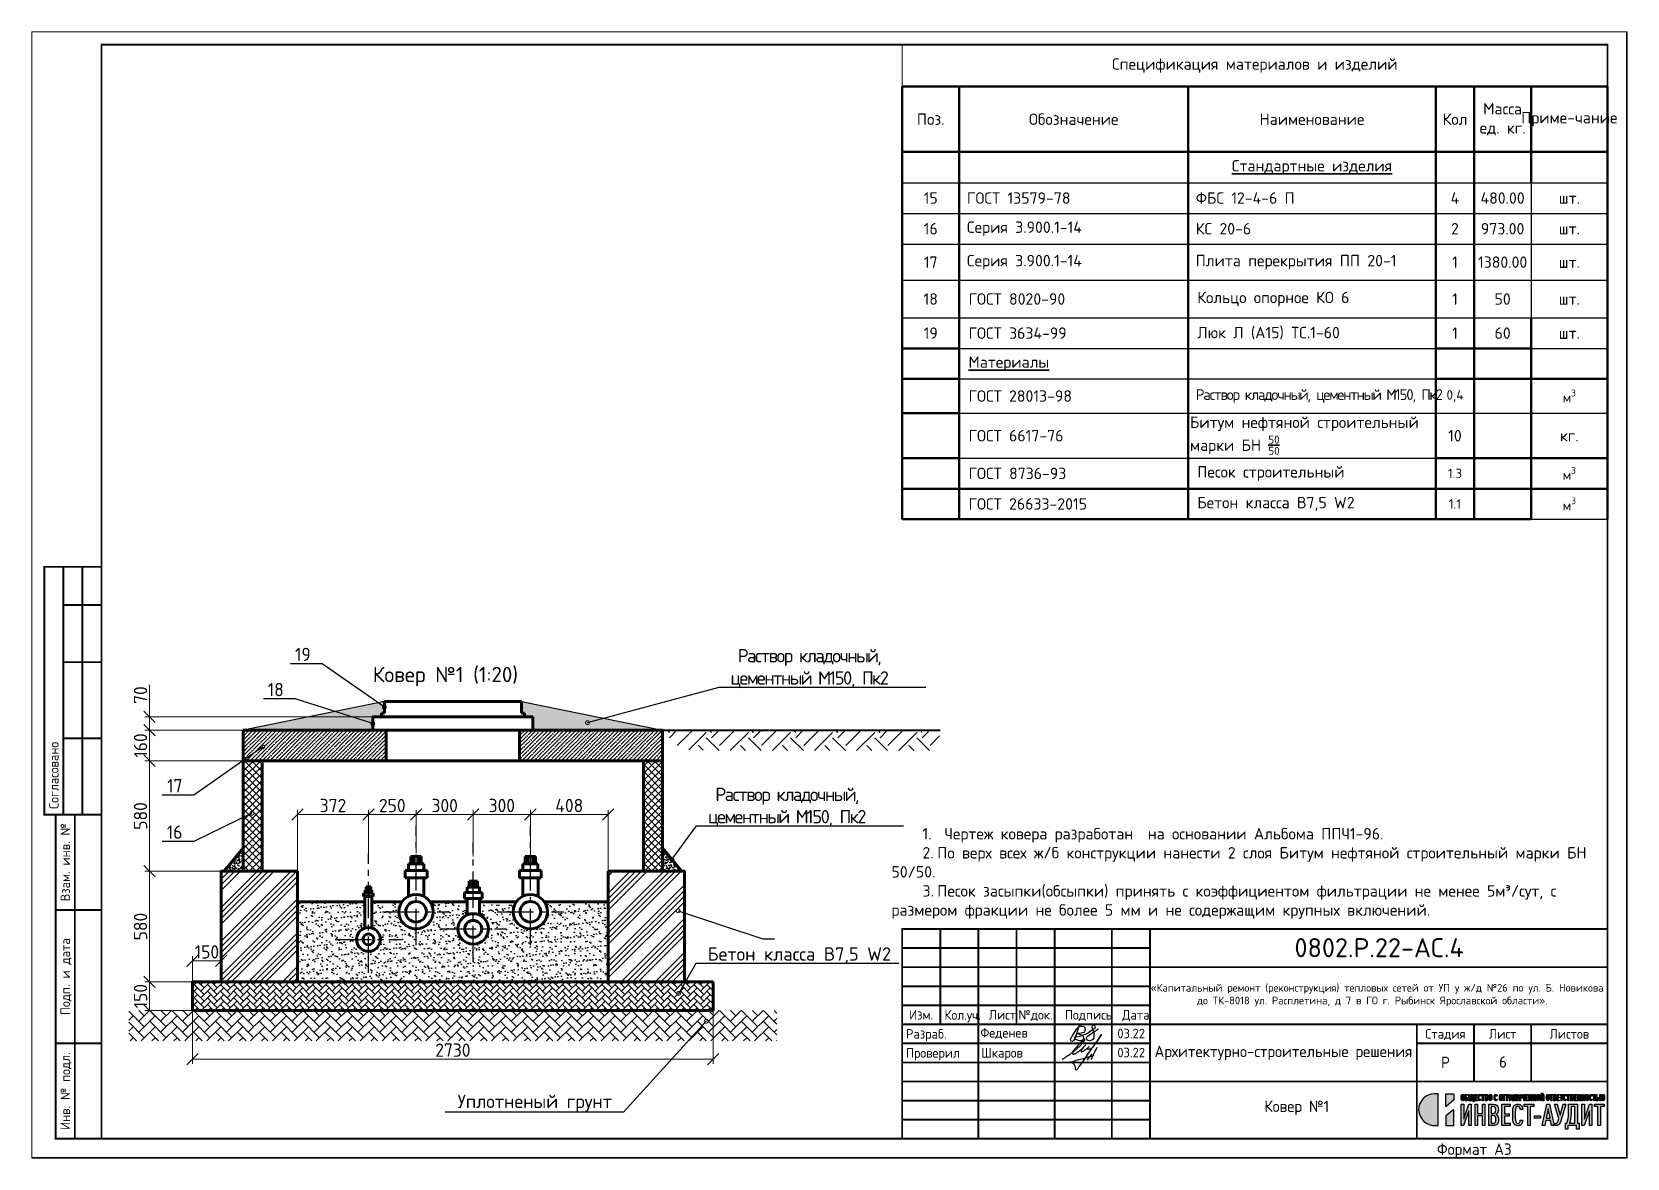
# Paper-space layout 'Ковер №1. №2' of a CAD drawing. Header units: millimetres. Extents: x 0 to 418, y 0 to 295.
# The model-space entities are those that its viewports show. They can reach past a viewport. Long polylines and large blocks are cut down to what shows.
import ezdxf
from ezdxf import colors
from ezdxf.entities.mleader import LeaderData, LeaderLine
from ezdxf.enums import TextEntityAlignment as Align
from ezdxf.math import Vec2, Vec3

# ---------------------------------------------------------------- set-up
doc = ezdxf.new("R2010")
doc.units = ezdxf.units.MM
doc.linetypes.add('осевая2', pattern=[28.575, 19.05, -3.175, 3.175, -3.175])
for name, color, linetype, lineweight in [('2 Рамка обычные', 1, 'Continuous', 60), ('3 Оъекты сущ.', 7, 'Continuous', 30), ('9 Размеры на геодезии', 5, 'Continuous', 40), ('Осевая', 2, 'осевая2', 30), ('Размер 3.5', 250, 'Continuous', 35), ('Размерный', 4, 'Continuous', 30), ('Размеры на чертеже', 250, 'Continuous', 25), ('таблица', 250, 'Continuous', 35)]:
    doc.layers.add(name, color=color, linetype=linetype, lineweight=lineweight)
doc.layers.add('рамка', color=7, linetype='Continuous')
doc.layers.add('Штриховка', color=7, linetype='Continuous')
doc.styles.add('-ISOCPEUR-', font='isocpeur.TTF')
doc.styles.add('GOST', font='GOST Common.ttf')
doc.dimstyles.new('М 1 к 20', dxfattribs={"dimtxt": 3.5, "dimasz": 3, "dimexe": 1.25, "dimexo": 0, "dimtad": 1, "dimdec": 0, "dimlfac": 20, "dimzin": 0, "dimdsep": 46, "dimtxsty": 'GOST', "dimblk": 'OBLIQUE', "dimcen": 5, "dimadec": 8, "dimazin": 0, "dimtfac": 1, "dimtdec": 0, "dimtmove": 0, "dimatfit": 3, "dimldrblk": 'NONE', "dimfxl": 1.25, "dimtolj": 1, "dimtzin": 0, "dimlwd": 20, "dimlwe": 20, "dimarcsym": 1})
pattern_1 = [(50, (4.6404, -40.6755), (1.49391429, -0.1307005), [0.15621, -1.71831]), (355, (4.6404, -40.6755), (-0.28899606, 1.56666613), [0.124968, -1.3746528]), (100.451445, (4.7649, -40.6863), (1.20491823, 1.43596557), [0.13275807, -1.46034]), (46.1842, (4.6404, -40.2589), (2.22284814, -0.3447471), [0.234315, -2.577465]), (96.635558, (4.8256, -40.2876), (1.9467139, 2.0288942), [0.1991372, -2.190512]), (351.18415, (4.6404, -40.259), (1.9467139, 2.0288942), [0.18745173, -2.0619698]), (21, (4.8487, -40.363), (1.24323801, -0.83857463), [0.15621, -1.71831]), (326, (4.8487, -40.363), (0.50677663, 1.51034132), [0.124968, -1.374648]), (71.451445, (4.9523, -40.4329), (1.75001464, 0.6717667), [0.13275807, -1.4603375]), (37.5, (4.6404, -40.67546), (0.025326547, 0.69335132), [0, -1.3579856, 0, -1.395476, 0, -1.379855]), (7.5, (4.6404, -40.67546), (0.54792123, 0.821480714), [0, -0.7956296, 0, -1.3267436, 0, -0.525907]), (327.5, (4.1759, -40.67546), (1.11184288, -0.0469757), [0, -0.5207, 0, -1.624584, 0, -2.155698]), (317.5, (3.9676, -40.6755), (1.21465929, 0.20849723), [0, -0.67691, 0, -1.0788904, 0, -1.530858])]

psp = doc.layouts.new('Ковер №1. №2')

msp = doc.modelspace()

# ---------------------------------------------------------------- texts
at = {"layer": '3 Оъекты сущ.', "style": '-ISOCPEUR-'}
msp.add_text('Ковер №1 (1:20)', height=4, dxfattribs=at).set_placement((8884.2894, 2952.3477), align=Align.MIDDLE_CENTER)
at = {"layer": 'Размер 3.5', "color": 0, "insert": (9001.2967, 2912.089), "char_height": 3, "width": 182.302319, "attachment_point": 1, "style": '-ISOCPEUR-'}
msp.add_mtext('\\pi8.1429;{\\C256;1.^I Чертеж ковера разработан  на основании Альбома ППЧ1-96.\\P2.^IПо верх всех ж/б конструкции нанести 2 слоя }Битум нефтяной строительный марки БН 50/50.{\\C256; \\P3.^IПесок засыпки(обсыпки) принять с коэффициентом фильтрации не менее 5м³/сут, с размером фракции не более 5 мм и не содержащим крупных включений.}', dxfattribs=at)
at = {"layer": 'Размерный', "color": 7, "lineweight": 30, "insert": (9031.4916, 2883.1993), "char_height": 5, "width": 185, "attachment_point": 1, "style": '-ISOCPEUR-'}
msp.add_mtext('\\pi65.5,l10;0802.Р.22-АС.4', dxfattribs=at)

# ---------------------------------------------------------------- blocks, each defined once
blk = doc.blocks.new('*T146')
at = {"layer": 'Defpoints', "color": 8, "linetype": 'ByBlock', "lineweight": 0, "transparency": 16777216}
for p, q in [((0, 0), (185, 0)), ((0, 0), (0, -11)), ((185, 0), (185, -11))]:
    blk.add_line(p, q, dxfattribs=at)
at = {"layer": 'таблица', "color": 0, "lineweight": 50, "transparency": 16777216}
for p, q in [((0, -11), (185, -11)), ((0, -11), (0, -124.49)), ((15, -11), (15, -124.49)), ((75, -11), (75, -124.49)), ((140, -11), (140, -124.49)), ((150, -11), (150, -124.49)), ((165, -11), (165, -36.23)), ((185, -11), (185, -124.49)), ((0, -28.17), (185, -28.17)), ((165, -71.69), (165, -124.49)), ((0, -79.69), (15, -79.69)), ((140, -79.69), (165, -79.69)), ((0, -87.69), (15, -87.69)), ((140, -87.69), (185, -87.69)), ((0, -96.69), (15, -96.69)), ((0, -108.49), (15, -108.49)), ((140, -108.49), (185, -108.49)), ((0, -116.49), (185, -116.49)), ((0, -124.49), (165, -124.49))]:
    blk.add_line(p, q, dxfattribs=at)
at = {"layer": 'таблица', "color": 0, "lineweight": 25, "transparency": 16777216}
for p, q in [((0, -36.23), (15, -36.23)), ((0, -44.29), (185, -44.29)), ((0, -52.34), (185, -52.34)), ((0, -61.79), (185, -61.79)), ((0, -71.69), (140, -71.69)), ((165, -71.69), (185, -71.69)), ((15, -79.69), (140, -79.69)), ((165, -79.69), (185, -79.69)), ((15, -87.69), (140, -87.69)), ((15, -96.69), (140, -96.69)), ((15, -108.49), (140, -108.49))]:
    blk.add_line(p, q, dxfattribs=at)
at = {"layer": 'таблица', "lineweight": 30, "transparency": 16777216}
for p, q in [((15, -36.23), (185, -36.23)), ((165, -36.23), (165, -71.69)), ((140, -71.69), (165, -71.69)), ((140, -96.69), (185, -96.69)), ((165, -124.49), (185, -124.49))]:
    blk.add_line(p, q, dxfattribs=at)
at = {"layer": 'таблица', "color": 7, "transparency": 16777216, "style": '-ISOCPEUR-'}
for s, insert, char_height, width, attachment_point in [('Спецификация материалов и изделий ', (92.5, -5.5), 3, 182, 5), ('Масса ед. кг.', (157.5, -19.58), 3, 13, 5), ('Поз.', (7.5, -19.58), 3, 12, 5), ('Обозначение', (45, -19.58), 3, 57, 5), ('Наименование', (107.5, -19.58), 3, 62, 5), ('Кол', (145, -19.58), 3, 8, 5), ('Приме-чание', (175, -19.58), 3, 17, 5), ('{\\LСтандартные изделия}', (107.5, -32.2), 3, 61, 5), ('15', (7.5, -40.26), 3, 14, 5), ('ГОСТ 13579-78', (17, -40.26), 3, 56, 4), ('ФБС 12-4-6 П', (77, -40.26), 3, 61, 4), ('4', (145, -40.26), 3, 9, 5), ('480.00', (157.5, -40.26), 3, 14, 5), ('шт.', (175, -40.26), 3, 19, 5), ('16', (7.5, -48.31), 3, 14, 5), ('Серия 3.900.1-14', (17, -48.31), 3, 56, 4), ('КС 20-6', (77, -48.31), 3, 61, 4), ('2', (145, -48.31), 3, 9, 5), ('973.00', (157.5, -48.31), 3, 14, 5), ('шт.', (175, -48.31), 3, 19, 5), ('17', (7.5, -57.07), 3, 14, 5), ('Серия 3.900.1-14', (17, -57.07), 3, 56, 4), ('Плита перекрытия ПП 20-1', (77, -57.07), 3, 61, 4), ('1', (145, -57.07), 3, 9, 5), ('1380.00', (157.5, -57.07), 3, 14, 5), ('шт.', (175, -57.07), 3, 19, 5), ('18', (7.5, -66.74), 3, 14, 5), (' ГОСТ 8020-90', (15.5, -66.74), 3, 59, 4), (' Кольцо опорное КО 6', (75.5, -66.74), 3, 64, 4), ('1', (145, -66.74), 3, 9, 5), ('50', (157.5, -66.74), 3, 14, 5), ('шт.', (175, -66.74), 3, 19, 5), ('шт.', (175, -75.69), 3, 19, 5), ('\\A1;м{\\H0.7x;\\S3^ ;}', (175, -92.19), 2.5, 20, 5), ('\\A1;м{\\H0.7x;\\S3^ ;}', (175, -112.49), 2.5, 20, 5), ('\\A1;м{\\H0.7x;\\S3^ ;}', (175, -120.49), 2.5, 20, 5)]:
    blk.add_mtext(s, dxfattribs=dict(at, insert=insert, char_height=char_height, width=width, attachment_point=attachment_point))
at = {"layer": 'таблица', "color": 0, "transparency": 16777216, "style": '-ISOCPEUR-'}
for s, insert, char_height, width, attachment_point in [('19', (7.5, -75.69), 3, 14, 5), (' ГОСТ 3634-99', (15.5, -75.69), 3, 59, 4), (' Люк Л (А15) ТС.1-60', (75.5, -75.69), 3, 64, 4), ('1', (145, -75.69), 3, 9, 5), ('60', (157.5, -75.69), 3, 14, 5), ('{\\L Материалы}', (15.5, -83.69), 3, 59, 4), (' ГОСТ 28013-98', (15.5, -92.19), 3, 59, 4), ('{\\T0.85; Раствор кладочный, цементный М150, Пк2}', (75.5, -92.19), 2.8, 64, 4), ('0,4', (145, -92.19), 2.5, 9, 5), ('\\A1;Битум нефтяной строительный марки БН {\\H0.7x;\\S50/50;}', (75.5, -102.59), 3, 64, 4), (' ГОСТ 6617-76', (15.5, -102.59), 3, 59, 4), ('10', (145, -102.59), 3, 9, 5), ('кг.', (175, -102.59), 3, 19, 5), (' ГОСТ 8736-93', (15.5, -112.49), 3, 59, 4), (' Песок строительный', (75.5, -112.49), 3, 64, 4), ('1.3', (145, -112.49), 2.5, 9, 5), (' ГОСТ 26633-2015', (15.5, -120.49), 3, 59, 4), (' Бетон класса В7,5 W2', (75.5, -120.49), 3, 64, 4), ('1.1', (145, -120.49), 2.5, 9, 5)]:
    blk.add_mtext(s, dxfattribs=dict(at, insert=insert, char_height=char_height, width=width, attachment_point=attachment_point))
blk = doc.blocks.new('Лого')
h = blk.add_hatch(color=151)
h.set_gradient(color1=(158, 191, 227), color2=(46, 54, 92), tint=1, name='HEMISPHERICAL')
edge = h.paths.add_edge_path()
edge.add_spline(control_points=[(0.349, 0.494), (-0.191, 0.447), (-0.657, 0.871), (-0.657, 1.415), (-0.657, 1.415), (-0.657, 1.925), (-0.243, 2.339), (0.267, 2.339), (0.267, 2.339), (0.267, 2.339), (0.471, 2.339), (0.471, 2.339), (0.471, 2.339), (0.479, 2.339), (0.485, 2.333), (0.485, 2.325), (0.485, 2.325), (0.485, 2.325), (0.485, 0.508), (0.485, 0.508), (0.485, 0.508), (0.485, 0.5), (0.479, 0.494), (0.471, 0.494), (0.471, 0.494), (0.471, 0.494), (0.35, 0.494), (0.35, 0.494), (0.35, 0.494), (0.35, 0.494), (0.349, 0.494), (0.349, 0.494)], knot_values=[0, 0, 0, 0, 0.111111, 0.111111, 0.111111, 0.111211, 0.222222, 0.222222, 0.222222, 0.222322, 0.333333, 0.333333, 0.333333, 0.333433, 0.444444, 0.444444, 0.444444, 0.444544, 0.555556, 0.555556, 0.555556, 0.555656, 0.666667, 0.666667, 0.666667, 0.666767, 0.777778, 0.777778, 0.777778, 0.777878, 1, 1, 1, 1], degree=3, periodic=0)
edge = h.paths.add_edge_path()
edge.add_spline(control_points=[(0.955, 1.604), (0.955, 1.604), (1.385, 1.966), (1.385, 1.966), (1.385, 1.966), (1.388, 1.969), (1.39, 1.972), (1.39, 1.976), (1.39, 1.976), (1.39, 1.976), (1.39, 2.325), (1.39, 2.325), (1.39, 2.325), (1.39, 2.333), (1.384, 2.339), (1.377, 2.339), (1.377, 2.339), (1.377, 2.339), (0.947, 2.339), (0.947, 2.339), (0.947, 2.339), (0.939, 2.339), (0.933, 2.333), (0.933, 2.325), (0.933, 2.325), (0.933, 2.325), (0.933, 1.614), (0.933, 1.614), (0.933, 1.614), (0.933, 1.609), (0.936, 1.604), (0.941, 1.602), (0.941, 1.602), (0.946, 1.6), (0.951, 1.601), (0.955, 1.604)], knot_values=[0, 0, 0, 0, 0.1, 0.1, 0.1, 0.1001, 0.2, 0.2, 0.2, 0.2001, 0.3, 0.3, 0.3, 0.3001, 0.4, 0.4, 0.4, 0.4001, 0.5, 0.5, 0.5, 0.5001, 0.6, 0.6, 0.6, 0.6001, 0.7, 0.7, 0.7, 0.7001, 0.8, 0.8, 0.8, 0.8001, 1, 1, 1, 1], degree=3, periodic=0)
edge = h.paths.add_edge_path()
edge.add_spline(control_points=[(0.938, 1.059), (0.938, 1.059), (1.369, 1.401), (1.369, 1.401), (1.369, 1.401), (1.373, 1.404), (1.378, 1.405), (1.383, 1.402), (1.383, 1.402), (1.387, 1.4), (1.39, 1.396), (1.39, 1.39), (1.39, 1.39), (1.39, 1.39), (1.39, 0.508), (1.39, 0.508), (1.39, 0.508), (1.39, 0.5), (1.384, 0.494), (1.377, 0.494), (1.377, 0.494), (1.377, 0.494), (0.947, 0.494), (0.947, 0.494), (0.947, 0.494), (0.939, 0.494), (0.933, 0.5), (0.933, 0.508), (0.933, 0.508), (0.933, 0.508), (0.933, 1.049), (0.933, 1.049), (0.933, 1.049), (0.933, 1.053), (0.935, 1.057), (0.938, 1.059)], knot_values=[0, 0, 0, 0, 0.1, 0.1, 0.1, 0.1001, 0.2, 0.2, 0.2, 0.2001, 0.3, 0.3, 0.3, 0.3001, 0.4, 0.4, 0.4, 0.4001, 0.5, 0.5, 0.5, 0.5001, 0.6, 0.6, 0.6, 0.6001, 0.7, 0.7, 0.7, 0.7001, 0.8, 0.8, 0.8, 0.8001, 1, 1, 1, 1], degree=3, periodic=0)
at = {"true_color": 0x2e365c}
h = blk.add_hatch(color=159, dxfattribs=at)
h.dxf.hatch_style = 1
edge = h.paths.add_edge_path()
edge.add_spline(control_points=[(10.169, 1.594), (10.169, 1.594), (10.169, 1.727), (10.169, 1.727), (10.169, 1.727), (10.169, 1.727), (9.605, 1.727), (9.605, 1.727), (9.605, 1.727), (9.605, 1.727), (9.605, 1.594), (9.605, 1.594), (9.605, 1.594), (9.605, 1.594), (9.813, 1.594), (9.813, 1.594), (9.813, 1.594), (9.813, 1.594), (9.813, 0.491), (9.813, 0.491), (9.813, 0.491), (9.813, 0.491), (9.962, 0.491), (9.962, 0.491), (9.962, 0.491), (9.962, 0.491), (9.962, 1.594), (9.962, 1.594), (9.962, 1.594), (9.962, 1.594), (10.169, 1.594), (10.169, 1.594)], knot_values=[0, 0, 0, 0, 0.111111, 0.111111, 0.111111, 0.111211, 0.222222, 0.222222, 0.222222, 0.222322, 0.333333, 0.333333, 0.333333, 0.333433, 0.444444, 0.444444, 0.444444, 0.444544, 0.555556, 0.555556, 0.555556, 0.555656, 0.666667, 0.666667, 0.666667, 0.666767, 0.777778, 0.777778, 0.777778, 0.777878, 1, 1, 1, 1], degree=3, periodic=0)
edge = h.paths.add_edge_path()
edge.add_spline(control_points=[(9.457, 0.491), (9.457, 0.491), (9.457, 1.727), (9.457, 1.727), (9.457, 1.727), (9.457, 1.727), (9.32, 1.727), (9.32, 1.727), (9.32, 1.727), (9.32, 1.727), (9.017, 0.868), (9.017, 0.868), (9.017, 0.868), (9.017, 0.868), (9.017, 1.727), (9.017, 1.727), (9.017, 1.727), (9.017, 1.727), (8.867, 1.727), (8.867, 1.727), (8.867, 1.727), (8.867, 1.727), (8.867, 0.491), (8.867, 0.491), (8.867, 0.491), (8.867, 0.491), (9.006, 0.491), (9.006, 0.491), (9.006, 0.491), (9.006, 0.491), (9.308, 1.349), (9.308, 1.349), (9.308, 1.349), (9.308, 1.349), (9.308, 0.491), (9.308, 0.491), (9.308, 0.491), (9.308, 0.491), (9.457, 0.491), (9.457, 0.491)], knot_values=[0, 0, 0, 0, 0.090909, 0.090909, 0.090909, 0.091009, 0.181818, 0.181818, 0.181818, 0.181918, 0.272727, 0.272727, 0.272727, 0.272827, 0.363636, 0.363636, 0.363636, 0.363736, 0.454545, 0.454545, 0.454545, 0.454645, 0.545455, 0.545455, 0.545455, 0.545555, 0.636364, 0.636364, 0.636364, 0.636464, 0.727273, 0.727273, 0.727273, 0.727373, 0.818182, 0.818182, 0.818182, 0.818282, 1, 1, 1, 1], degree=3, periodic=0)
edge = h.paths.add_edge_path(flags=16)
edge.add_spline(control_points=[(8.463, 0.625), (8.463, 0.625), (8.147, 0.625), (8.147, 0.625), (8.147, 0.625), (8.208, 0.788), (8.239, 0.974), (8.239, 1.198), (8.239, 1.198), (8.239, 1.198), (8.239, 1.594), (8.239, 1.594), (8.239, 1.594), (8.239, 1.594), (8.463, 1.594), (8.463, 1.594), (8.463, 1.594), (8.463, 1.594), (8.463, 0.625), (8.463, 0.625)], knot_values=[0, 0, 0, 0, 0.166667, 0.166667, 0.166667, 0.166767, 0.333333, 0.333333, 0.333333, 0.333433, 0.5, 0.5, 0.5, 0.5001, 0.666667, 0.666667, 0.666667, 0.666767, 1, 1, 1, 1], degree=3, periodic=0)
edge = h.paths.add_edge_path()
edge.add_spline(control_points=[(8.709, 0.271), (8.709, 0.271), (8.709, 0.625), (8.709, 0.625), (8.709, 0.625), (8.709, 0.625), (8.612, 0.625), (8.612, 0.625), (8.612, 0.625), (8.612, 0.625), (8.612, 1.727), (8.612, 1.727), (8.612, 1.727), (8.612, 1.727), (8.095, 1.727), (8.095, 1.727), (8.095, 1.727), (8.095, 1.727), (8.095, 1.231), (8.095, 1.231), (8.095, 1.231), (8.095, 0.988), (8.057, 0.792), (7.994, 0.625), (7.994, 0.625), (7.994, 0.625), (7.916, 0.625), (7.916, 0.625), (7.916, 0.625), (7.916, 0.625), (7.916, 0.271), (7.916, 0.271), (7.916, 0.271), (7.916, 0.271), (8.058, 0.271), (8.058, 0.271), (8.058, 0.271), (8.058, 0.271), (8.058, 0.491), (8.058, 0.491), (8.058, 0.491), (8.058, 0.491), (8.567, 0.491), (8.567, 0.491), (8.567, 0.491), (8.567, 0.491), (8.567, 0.271), (8.567, 0.271), (8.567, 0.271), (8.567, 0.271), (8.709, 0.271), (8.709, 0.271)], knot_values=[0, 0, 0, 0, 0.071429, 0.071429, 0.071429, 0.071529, 0.142857, 0.142857, 0.142857, 0.142957, 0.214286, 0.214286, 0.214286, 0.214386, 0.285714, 0.285714, 0.285714, 0.285814, 0.357143, 0.357143, 0.357143, 0.357243, 0.428571, 0.428571, 0.428571, 0.428671, 0.5, 0.5, 0.5, 0.5001, 0.571429, 0.571429, 0.571429, 0.571529, 0.642857, 0.642857, 0.642857, 0.642957, 0.714286, 0.714286, 0.714286, 0.714386, 0.785714, 0.785714, 0.785714, 0.785814, 0.857143, 0.857143, 0.857143, 0.857243, 1, 1, 1, 1], degree=3, periodic=0)
edge = h.paths.add_edge_path()
edge.add_spline(control_points=[(7.937, 1.727), (7.937, 1.727), (7.774, 1.727), (7.774, 1.727), (7.774, 1.727), (7.774, 1.727), (7.605, 1.097), (7.605, 1.097), (7.605, 1.097), (7.605, 1.097), (7.434, 1.727), (7.434, 1.727), (7.434, 1.727), (7.434, 1.727), (7.271, 1.727), (7.271, 1.727), (7.271, 1.727), (7.271, 1.727), (7.534, 0.891), (7.534, 0.891), (7.534, 0.891), (7.534, 0.891), (7.494, 0.754), (7.494, 0.754), (7.494, 0.754), (7.465, 0.651), (7.427, 0.625), (7.326, 0.625), (7.326, 0.625), (7.326, 0.625), (7.326, 0.491), (7.326, 0.491), (7.326, 0.491), (7.496, 0.491), (7.566, 0.524), (7.616, 0.688), (7.616, 0.688), (7.616, 0.688), (7.937, 1.727), (7.937, 1.727)], knot_values=[0, 0, 0, 0, 0.090909, 0.090909, 0.090909, 0.091009, 0.181818, 0.181818, 0.181818, 0.181918, 0.272727, 0.272727, 0.272727, 0.272827, 0.363636, 0.363636, 0.363636, 0.363736, 0.454545, 0.454545, 0.454545, 0.454645, 0.545455, 0.545455, 0.545455, 0.545555, 0.636364, 0.636364, 0.636364, 0.636464, 0.727273, 0.727273, 0.727273, 0.727373, 0.818182, 0.818182, 0.818182, 0.818282, 1, 1, 1, 1], degree=3, periodic=0)
edge = h.paths.add_edge_path(flags=16)
edge.add_spline(control_points=[(7.019, 0.917), (7.019, 0.917), (6.788, 0.917), (6.788, 0.917), (6.788, 0.917), (6.788, 0.917), (6.904, 1.486), (6.904, 1.486), (6.904, 1.486), (6.904, 1.486), (7.019, 0.917), (7.019, 0.917)], knot_values=[0, 0, 0, 0, 0.25, 0.25, 0.25, 0.2501, 0.5, 0.5, 0.5, 0.5001, 1, 1, 1, 1], degree=3, periodic=0)
edge = h.paths.add_edge_path()
edge.add_spline(control_points=[(7.264, 0.491), (7.264, 0.491), (6.977, 1.727), (6.977, 1.727), (6.977, 1.727), (6.977, 1.727), (6.833, 1.727), (6.833, 1.727), (6.833, 1.727), (6.833, 1.727), (6.545, 0.491), (6.545, 0.491), (6.545, 0.491), (6.545, 0.491), (6.701, 0.491), (6.701, 0.491), (6.701, 0.491), (6.701, 0.491), (6.76, 0.783), (6.76, 0.783), (6.76, 0.783), (6.76, 0.783), (7.047, 0.783), (7.047, 0.783), (7.047, 0.783), (7.047, 0.783), (7.106, 0.491), (7.106, 0.491), (7.106, 0.491), (7.106, 0.491), (7.264, 0.491), (7.264, 0.491)], knot_values=[0, 0, 0, 0, 0.111111, 0.111111, 0.111111, 0.111211, 0.222222, 0.222222, 0.222222, 0.222322, 0.333333, 0.333333, 0.333333, 0.333433, 0.444444, 0.444444, 0.444444, 0.444544, 0.555556, 0.555556, 0.555556, 0.555656, 0.666667, 0.666667, 0.666667, 0.666767, 0.777778, 0.777778, 0.777778, 0.777878, 1, 1, 1, 1], degree=3, periodic=0)
edge = h.paths.add_edge_path()
edge.add_spline(control_points=[(6.448, 0.915), (6.448, 0.915), (6.448, 1.049), (6.448, 1.049), (6.448, 1.049), (6.448, 1.049), (6.108, 1.049), (6.108, 1.049), (6.108, 1.049), (6.108, 1.049), (6.108, 0.915), (6.108, 0.915), (6.108, 0.915), (6.108, 0.915), (6.448, 0.915), (6.448, 0.915)], knot_values=[0, 0, 0, 0, 0.2, 0.2, 0.2, 0.2001, 0.4, 0.4, 0.4, 0.4001, 0.6, 0.6, 0.6, 0.6001, 1, 1, 1, 1], degree=3, periodic=0)
edge = h.paths.add_edge_path()
edge.add_spline(control_points=[(6.069, 1.594), (6.069, 1.594), (6.069, 1.727), (6.069, 1.727), (6.069, 1.727), (6.069, 1.727), (5.505, 1.727), (5.505, 1.727), (5.505, 1.727), (5.505, 1.727), (5.505, 1.594), (5.505, 1.594), (5.505, 1.594), (5.505, 1.594), (5.714, 1.594), (5.714, 1.594), (5.714, 1.594), (5.714, 1.594), (5.714, 0.491), (5.714, 0.491), (5.714, 0.491), (5.714, 0.491), (5.863, 0.491), (5.863, 0.491), (5.863, 0.491), (5.863, 0.491), (5.863, 1.594), (5.863, 1.594), (5.863, 1.594), (5.863, 1.594), (6.069, 1.594), (6.069, 1.594)], knot_values=[0, 0, 0, 0, 0.111111, 0.111111, 0.111111, 0.111211, 0.222222, 0.222222, 0.222222, 0.222322, 0.333333, 0.333333, 0.333333, 0.333433, 0.444444, 0.444444, 0.444444, 0.444544, 0.555556, 0.555556, 0.555556, 0.555656, 0.666667, 0.666667, 0.666667, 0.666767, 0.777778, 0.777778, 0.777778, 0.777878, 1, 1, 1, 1], degree=3, periodic=0)
edge = h.paths.add_edge_path()
edge.add_spline(control_points=[(5.42, 0.797), (5.42, 0.797), (5.273, 0.797), (5.273, 0.797), (5.273, 0.797), (5.271, 0.745), (5.261, 0.691), (5.233, 0.655), (5.233, 0.655), (5.214, 0.63), (5.183, 0.611), (5.136, 0.611), (5.136, 0.611), (5.087, 0.611), (5.054, 0.63), (5.033, 0.658), (5.033, 0.658), (4.99, 0.717), (4.983, 0.816), (4.983, 1.109), (4.983, 1.109), (4.983, 1.403), (4.99, 1.502), (5.033, 1.561), (5.033, 1.561), (5.054, 1.588), (5.087, 1.607), (5.136, 1.607), (5.136, 1.607), (5.183, 1.607), (5.214, 1.588), (5.233, 1.564), (5.233, 1.564), (5.262, 1.528), (5.271, 1.476), (5.273, 1.423), (5.273, 1.423), (5.273, 1.423), (5.42, 1.423), (5.42, 1.423), (5.42, 1.423), (5.419, 1.524), (5.389, 1.613), (5.332, 1.668), (5.332, 1.668), (5.283, 1.715), (5.223, 1.741), (5.136, 1.741), (5.136, 1.741), (5.039, 1.741), (4.971, 1.705), (4.924, 1.651), (4.924, 1.651), (4.842, 1.557), (4.834, 1.451), (4.834, 1.109), (4.834, 1.109), (4.834, 0.767), (4.842, 0.662), (4.924, 0.568), (4.924, 0.568), (4.971, 0.514), (5.039, 0.478), (5.136, 0.478), (5.136, 0.478), (5.217, 0.478), (5.278, 0.502), (5.327, 0.545), (5.327, 0.545), (5.387, 0.601), (5.419, 0.693), (5.42, 0.797)], knot_values=[0, 0, 0, 0, 0.052632, 0.052632, 0.052632, 0.052732, 0.105263, 0.105263, 0.105263, 0.105363, 0.157895, 0.157895, 0.157895, 0.157995, 0.210526, 0.210526, 0.210526, 0.210626, 0.263158, 0.263158, 0.263158, 0.263258, 0.315789, 0.315789, 0.315789, 0.315889, 0.368421, 0.368421, 0.368421, 0.368521, 0.421053, 0.421053, 0.421053, 0.421153, 0.473684, 0.473684, 0.473684, 0.473784, 0.526316, 0.526316, 0.526316, 0.526416, 0.578947, 0.578947, 0.578947, 0.579047, 0.631579, 0.631579, 0.631579, 0.631679, 0.684211, 0.684211, 0.684211, 0.684311, 0.736842, 0.736842, 0.736842, 0.736942, 0.789474, 0.789474, 0.789474, 0.789574, 0.842105, 0.842105, 0.842105, 0.842205, 0.894737, 0.894737, 0.894737, 0.894837, 1, 1, 1, 1], degree=3, periodic=0)
edge = h.paths.add_edge_path()
edge.add_spline(control_points=[(4.681, 0.491), (4.681, 0.491), (4.681, 0.625), (4.681, 0.625), (4.681, 0.625), (4.681, 0.625), (4.353, 0.625), (4.353, 0.625), (4.353, 0.625), (4.353, 0.625), (4.353, 1.045), (4.353, 1.045), (4.353, 1.045), (4.353, 1.045), (4.636, 1.045), (4.636, 1.045), (4.636, 1.045), (4.636, 1.045), (4.636, 1.179), (4.636, 1.179), (4.636, 1.179), (4.636, 1.179), (4.353, 1.179), (4.353, 1.179), (4.353, 1.179), (4.353, 1.179), (4.353, 1.594), (4.353, 1.594), (4.353, 1.594), (4.353, 1.594), (4.681, 1.594), (4.681, 1.594), (4.681, 1.594), (4.681, 1.594), (4.681, 1.727), (4.681, 1.727), (4.681, 1.727), (4.681, 1.727), (4.204, 1.727), (4.204, 1.727), (4.204, 1.727), (4.204, 1.727), (4.204, 0.491), (4.204, 0.491), (4.204, 0.491), (4.204, 0.491), (4.681, 0.491), (4.681, 0.491)], knot_values=[0, 0, 0, 0, 0.076923, 0.076923, 0.076923, 0.077023, 0.153846, 0.153846, 0.153846, 0.153946, 0.230769, 0.230769, 0.230769, 0.230869, 0.307692, 0.307692, 0.307692, 0.307792, 0.384615, 0.384615, 0.384615, 0.384715, 0.461538, 0.461538, 0.461538, 0.461638, 0.538462, 0.538462, 0.538462, 0.538562, 0.615385, 0.615385, 0.615385, 0.615485, 0.692308, 0.692308, 0.692308, 0.692408, 0.769231, 0.769231, 0.769231, 0.769331, 0.846154, 0.846154, 0.846154, 0.846254, 1, 1, 1, 1], degree=3, periodic=0)
edge = h.paths.add_edge_path(flags=16)
edge.add_spline(control_points=[(3.848, 1.396), (3.848, 1.255), (3.798, 1.198), (3.692, 1.198), (3.692, 1.198), (3.692, 1.198), (3.582, 1.198), (3.582, 1.198), (3.582, 1.198), (3.582, 1.198), (3.582, 1.594), (3.582, 1.594), (3.582, 1.594), (3.582, 1.594), (3.692, 1.594), (3.692, 1.594), (3.692, 1.594), (3.799, 1.594), (3.848, 1.545), (3.848, 1.396)], knot_values=[0, 0, 0, 0, 0.166667, 0.166667, 0.166667, 0.166767, 0.333333, 0.333333, 0.333333, 0.333433, 0.5, 0.5, 0.5, 0.5001, 0.666667, 0.666667, 0.666667, 0.666767, 1, 1, 1, 1], degree=3, periodic=0)
edge = h.paths.add_edge_path(flags=16)
edge.add_spline(control_points=[(3.857, 0.847), (3.857, 0.677), (3.803, 0.625), (3.69, 0.625), (3.69, 0.625), (3.69, 0.625), (3.582, 0.625), (3.582, 0.625), (3.582, 0.625), (3.582, 0.625), (3.582, 1.069), (3.582, 1.069), (3.582, 1.069), (3.582, 1.069), (3.69, 1.069), (3.69, 1.069), (3.69, 1.069), (3.801, 1.069), (3.857, 1.007), (3.857, 0.847)], knot_values=[0, 0, 0, 0, 0.166667, 0.166667, 0.166667, 0.166767, 0.333333, 0.333333, 0.333333, 0.333433, 0.5, 0.5, 0.5, 0.5001, 0.666667, 0.666667, 0.666667, 0.666767, 1, 1, 1, 1], degree=3, periodic=0)
edge = h.paths.add_edge_path()
edge.add_spline(control_points=[(4.006, 0.839), (4.006, 0.944), (3.995, 1.028), (3.931, 1.09), (3.931, 1.09), (3.91, 1.109), (3.883, 1.127), (3.855, 1.135), (3.855, 1.135), (3.879, 1.146), (3.903, 1.161), (3.924, 1.182), (3.924, 1.182), (3.985, 1.241), (3.997, 1.314), (3.997, 1.403), (3.997, 1.403), (3.997, 1.536), (3.978, 1.597), (3.924, 1.653), (3.924, 1.653), (3.874, 1.705), (3.808, 1.727), (3.699, 1.727), (3.699, 1.727), (3.699, 1.727), (3.433, 1.727), (3.433, 1.727), (3.433, 1.727), (3.433, 1.727), (3.433, 0.491), (3.433, 0.491), (3.433, 0.491), (3.433, 0.491), (3.699, 0.491), (3.699, 0.491), (3.699, 0.491), (3.808, 0.491), (3.876, 0.514), (3.926, 0.566), (3.926, 0.566), (3.982, 0.623), (4.006, 0.689), (4.006, 0.839)], knot_values=[0, 0, 0, 0, 0.083333, 0.083333, 0.083333, 0.083433, 0.166667, 0.166667, 0.166667, 0.166767, 0.25, 0.25, 0.25, 0.2501, 0.333333, 0.333333, 0.333333, 0.333433, 0.416667, 0.416667, 0.416667, 0.416767, 0.5, 0.5, 0.5, 0.5001, 0.583333, 0.583333, 0.583333, 0.583433, 0.666667, 0.666667, 0.666667, 0.666767, 0.75, 0.75, 0.75, 0.7501, 0.833333, 0.833333, 0.833333, 0.833433, 1, 1, 1, 1], degree=3, periodic=0)
edge = h.paths.add_edge_path()
edge.add_spline(control_points=[(3.211, 0.491), (3.211, 0.491), (3.211, 1.727), (3.211, 1.727), (3.211, 1.727), (3.211, 1.727), (3.062, 1.727), (3.062, 1.727), (3.062, 1.727), (3.062, 1.727), (3.062, 1.187), (3.062, 1.187), (3.062, 1.187), (3.062, 1.187), (2.787, 1.187), (2.787, 1.187), (2.787, 1.187), (2.787, 1.187), (2.787, 1.727), (2.787, 1.727), (2.787, 1.727), (2.787, 1.727), (2.638, 1.727), (2.638, 1.727), (2.638, 1.727), (2.638, 1.727), (2.638, 0.491), (2.638, 0.491), (2.638, 0.491), (2.638, 0.491), (2.787, 0.491), (2.787, 0.491), (2.787, 0.491), (2.787, 0.491), (2.787, 1.052), (2.787, 1.052), (2.787, 1.052), (2.787, 1.052), (3.062, 1.052), (3.062, 1.052), (3.062, 1.052), (3.062, 1.052), (3.062, 0.491), (3.062, 0.491), (3.062, 0.491), (3.062, 0.491), (3.211, 0.491), (3.211, 0.491)], knot_values=[0, 0, 0, 0, 0.076923, 0.076923, 0.076923, 0.077023, 0.153846, 0.153846, 0.153846, 0.153946, 0.230769, 0.230769, 0.230769, 0.230869, 0.307692, 0.307692, 0.307692, 0.307792, 0.384615, 0.384615, 0.384615, 0.384715, 0.461538, 0.461538, 0.461538, 0.461638, 0.538462, 0.538462, 0.538462, 0.538562, 0.615385, 0.615385, 0.615385, 0.615485, 0.692308, 0.692308, 0.692308, 0.692408, 0.769231, 0.769231, 0.769231, 0.769331, 0.846154, 0.846154, 0.846154, 0.846254, 1, 1, 1, 1], degree=3, periodic=0)
edge = h.paths.add_edge_path()
edge.add_spline(control_points=[(2.416, 0.491), (2.416, 0.491), (2.416, 1.727), (2.416, 1.727), (2.416, 1.727), (2.416, 1.727), (2.279, 1.727), (2.279, 1.727), (2.279, 1.727), (2.279, 1.727), (1.975, 0.868), (1.975, 0.868), (1.975, 0.868), (1.975, 0.868), (1.975, 1.727), (1.975, 1.727), (1.975, 1.727), (1.975, 1.727), (1.826, 1.727), (1.826, 1.727), (1.826, 1.727), (1.826, 1.727), (1.826, 0.491), (1.826, 0.491), (1.826, 0.491), (1.826, 0.491), (1.965, 0.491), (1.965, 0.491), (1.965, 0.491), (1.965, 0.491), (2.267, 1.349), (2.267, 1.349), (2.267, 1.349), (2.267, 1.349), (2.267, 0.491), (2.267, 0.491), (2.267, 0.491), (2.267, 0.491), (2.416, 0.491), (2.416, 0.491)], knot_values=[0, 0, 0, 0, 0.090909, 0.090909, 0.090909, 0.091009, 0.181818, 0.181818, 0.181818, 0.181918, 0.272727, 0.272727, 0.272727, 0.272827, 0.363636, 0.363636, 0.363636, 0.363736, 0.454545, 0.454545, 0.454545, 0.454645, 0.545455, 0.545455, 0.545455, 0.545555, 0.636364, 0.636364, 0.636364, 0.636464, 0.727273, 0.727273, 0.727273, 0.727373, 0.818182, 0.818182, 0.818182, 0.818282, 1, 1, 1, 1], degree=3, periodic=0)
edge = h.paths.add_edge_path(flags=16)
edge.add_spline(control_points=[(10.15, 2.121), (10.15, 2.035), (10.148, 2.006), (10.135, 1.989), (10.135, 1.989), (10.128, 1.981), (10.119, 1.975), (10.105, 1.975), (10.105, 1.975), (10.091, 1.975), (10.082, 1.981), (10.076, 1.989), (10.076, 1.989), (10.062, 2.006), (10.06, 2.035), (10.06, 2.121), (10.06, 2.121), (10.06, 2.207), (10.062, 2.235), (10.076, 2.253), (10.076, 2.253), (10.082, 2.261), (10.091, 2.266), (10.105, 2.266), (10.105, 2.266), (10.119, 2.266), (10.128, 2.261), (10.135, 2.253), (10.135, 2.253), (10.148, 2.235), (10.15, 2.207), (10.15, 2.121)], knot_values=[0, 0, 0, 0, 0.111111, 0.111111, 0.111111, 0.111211, 0.222222, 0.222222, 0.222222, 0.222322, 0.333333, 0.333333, 0.333333, 0.333433, 0.444444, 0.444444, 0.444444, 0.444544, 0.555556, 0.555556, 0.555556, 0.555656, 0.666667, 0.666667, 0.666667, 0.666767, 0.777778, 0.777778, 0.777778, 0.777878, 1, 1, 1, 1], degree=3, periodic=0)
edge = h.paths.add_edge_path()
edge.add_spline(control_points=[(9.974, 1.94), (9.974, 1.94), (9.974, 2.104), (9.974, 2.104), (9.974, 2.104), (9.974, 2.104), (10.017, 2.104), (10.017, 2.104), (10.017, 2.104), (10.017, 2.017), (10.021, 1.988), (10.043, 1.962), (10.043, 1.962), (10.057, 1.946), (10.077, 1.936), (10.105, 1.936), (10.105, 1.936), (10.134, 1.936), (10.153, 1.946), (10.167, 1.962), (10.167, 1.962), (10.19, 1.989), (10.194, 2.021), (10.194, 2.121), (10.194, 2.121), (10.194, 2.221), (10.191, 2.251), (10.167, 2.279), (10.167, 2.279), (10.153, 2.295), (10.134, 2.306), (10.105, 2.306), (10.105, 2.306), (10.077, 2.306), (10.057, 2.295), (10.043, 2.279), (10.043, 2.279), (10.022, 2.254), (10.017, 2.225), (10.017, 2.144), (10.017, 2.144), (10.017, 2.144), (9.974, 2.144), (9.974, 2.144), (9.974, 2.144), (9.974, 2.144), (9.974, 2.302), (9.974, 2.302), (9.974, 2.302), (9.974, 2.302), (9.93, 2.302), (9.93, 2.302), (9.93, 2.302), (9.93, 2.302), (9.93, 1.94), (9.93, 1.94), (9.93, 1.94), (9.93, 1.94), (9.974, 1.94), (9.974, 1.94)], knot_values=[0, 0, 0, 0, 0.0625, 0.0625, 0.0625, 0.0626, 0.125, 0.125, 0.125, 0.1251, 0.1875, 0.1875, 0.1875, 0.1876, 0.25, 0.25, 0.25, 0.2501, 0.3125, 0.3125, 0.3125, 0.3126, 0.375, 0.375, 0.375, 0.3751, 0.4375, 0.4375, 0.4375, 0.4376, 0.5, 0.5, 0.5, 0.5001, 0.5625, 0.5625, 0.5625, 0.5626, 0.625, 0.625, 0.625, 0.6251, 0.6875, 0.6875, 0.6875, 0.6876, 0.75, 0.75, 0.75, 0.7501, 0.8125, 0.8125, 0.8125, 0.8126, 0.875, 0.875, 0.875, 0.8751, 1, 1, 1, 1], degree=3, periodic=0)
edge = h.paths.add_edge_path(flags=16)
edge.add_spline(control_points=[(9.833, 2.046), (9.833, 1.997), (9.819, 1.979), (9.79, 1.979), (9.79, 1.979), (9.79, 1.979), (9.753, 1.979), (9.753, 1.979), (9.753, 1.979), (9.753, 1.979), (9.753, 2.112), (9.753, 2.112), (9.753, 2.112), (9.753, 2.112), (9.79, 2.112), (9.79, 2.112), (9.79, 2.112), (9.819, 2.112), (9.833, 2.094), (9.833, 2.046)], knot_values=[0, 0, 0, 0, 0.166667, 0.166667, 0.166667, 0.166767, 0.333333, 0.333333, 0.333333, 0.333433, 0.5, 0.5, 0.5, 0.5001, 0.666667, 0.666667, 0.666667, 0.666767, 1, 1, 1, 1], degree=3, periodic=0)
edge = h.paths.add_edge_path()
edge.add_spline(control_points=[(9.877, 2.046), (9.877, 2.125), (9.846, 2.151), (9.791, 2.151), (9.791, 2.151), (9.791, 2.151), (9.753, 2.151), (9.753, 2.151), (9.753, 2.151), (9.753, 2.151), (9.753, 2.302), (9.753, 2.302), (9.753, 2.302), (9.753, 2.302), (9.709, 2.302), (9.709, 2.302), (9.709, 2.302), (9.709, 2.302), (9.709, 1.94), (9.709, 1.94), (9.709, 1.94), (9.709, 1.94), (9.791, 1.94), (9.791, 1.94), (9.791, 1.94), (9.845, 1.94), (9.877, 1.966), (9.877, 2.046)], knot_values=[0, 0, 0, 0, 0.125, 0.125, 0.125, 0.1251, 0.25, 0.25, 0.25, 0.2501, 0.375, 0.375, 0.375, 0.3751, 0.5, 0.5, 0.5, 0.5001, 0.625, 0.625, 0.625, 0.6251, 0.75, 0.75, 0.75, 0.7501, 1, 1, 1, 1], degree=3, periodic=0)
edge = h.paths.add_edge_path()
edge.add_spline(control_points=[(9.666, 2.262), (9.666, 2.262), (9.666, 2.302), (9.666, 2.302), (9.666, 2.302), (9.666, 2.302), (9.501, 2.302), (9.501, 2.302), (9.501, 2.302), (9.501, 2.302), (9.501, 2.262), (9.501, 2.262), (9.501, 2.262), (9.501, 2.262), (9.562, 2.262), (9.562, 2.262), (9.562, 2.262), (9.562, 2.262), (9.562, 1.94), (9.562, 1.94), (9.562, 1.94), (9.562, 1.94), (9.606, 1.94), (9.606, 1.94), (9.606, 1.94), (9.606, 1.94), (9.606, 2.262), (9.606, 2.262), (9.606, 2.262), (9.606, 2.262), (9.666, 2.262), (9.666, 2.262)], knot_values=[0, 0, 0, 0, 0.111111, 0.111111, 0.111111, 0.111211, 0.222222, 0.222222, 0.222222, 0.222322, 0.333333, 0.333333, 0.333333, 0.333433, 0.444444, 0.444444, 0.444444, 0.444544, 0.555556, 0.555556, 0.555556, 0.555656, 0.666667, 0.666667, 0.666667, 0.666767, 0.777778, 0.777778, 0.777778, 0.777878, 1, 1, 1, 1], degree=3, periodic=0)
edge = h.paths.add_edge_path()
edge.add_spline(control_points=[(9.476, 2.029), (9.476, 2.029), (9.433, 2.029), (9.433, 2.029), (9.433, 2.029), (9.433, 2.014), (9.43, 1.998), (9.421, 1.988), (9.421, 1.988), (9.416, 1.981), (9.407, 1.975), (9.393, 1.975), (9.393, 1.975), (9.379, 1.975), (9.369, 1.981), (9.363, 1.989), (9.363, 1.989), (9.35, 2.006), (9.348, 2.035), (9.348, 2.121), (9.348, 2.121), (9.348, 2.207), (9.35, 2.235), (9.363, 2.253), (9.363, 2.253), (9.369, 2.261), (9.379, 2.266), (9.393, 2.266), (9.393, 2.266), (9.407, 2.266), (9.416, 2.261), (9.421, 2.254), (9.421, 2.254), (9.43, 2.243), (9.433, 2.228), (9.433, 2.213), (9.433, 2.213), (9.433, 2.213), (9.476, 2.213), (9.476, 2.213), (9.476, 2.213), (9.476, 2.242), (9.467, 2.268), (9.45, 2.284), (9.45, 2.284), (9.436, 2.298), (9.418, 2.306), (9.393, 2.306), (9.393, 2.306), (9.365, 2.306), (9.345, 2.295), (9.331, 2.279), (9.331, 2.279), (9.307, 2.252), (9.305, 2.221), (9.305, 2.121), (9.305, 2.121), (9.305, 2.021), (9.307, 1.99), (9.331, 1.962), (9.331, 1.962), (9.345, 1.946), (9.365, 1.936), (9.393, 1.936), (9.393, 1.936), (9.417, 1.936), (9.435, 1.943), (9.449, 1.956), (9.449, 1.956), (9.467, 1.972), (9.476, 1.999), (9.476, 2.029)], knot_values=[0, 0, 0, 0, 0.052632, 0.052632, 0.052632, 0.052732, 0.105263, 0.105263, 0.105263, 0.105363, 0.157895, 0.157895, 0.157895, 0.157995, 0.210526, 0.210526, 0.210526, 0.210626, 0.263158, 0.263158, 0.263158, 0.263258, 0.315789, 0.315789, 0.315789, 0.315889, 0.368421, 0.368421, 0.368421, 0.368521, 0.421053, 0.421053, 0.421053, 0.421153, 0.473684, 0.473684, 0.473684, 0.473784, 0.526316, 0.526316, 0.526316, 0.526416, 0.578947, 0.578947, 0.578947, 0.579047, 0.631579, 0.631579, 0.631579, 0.631679, 0.684211, 0.684211, 0.684211, 0.684311, 0.736842, 0.736842, 0.736842, 0.736942, 0.789474, 0.789474, 0.789474, 0.789574, 0.842105, 0.842105, 0.842105, 0.842205, 0.894737, 0.894737, 0.894737, 0.894837, 1, 1, 1, 1], degree=3, periodic=0)
edge = h.paths.add_edge_path(flags=16)
edge.add_spline(control_points=[(9.213, 2.121), (9.213, 2.035), (9.211, 2.006), (9.198, 1.989), (9.198, 1.989), (9.192, 1.981), (9.183, 1.975), (9.169, 1.975), (9.169, 1.975), (9.154, 1.975), (9.145, 1.981), (9.139, 1.989), (9.139, 1.989), (9.126, 2.006), (9.124, 2.035), (9.124, 2.121), (9.124, 2.121), (9.124, 2.207), (9.126, 2.235), (9.139, 2.253), (9.139, 2.253), (9.145, 2.261), (9.154, 2.266), (9.169, 2.266), (9.169, 2.266), (9.183, 2.266), (9.192, 2.261), (9.198, 2.253), (9.198, 2.253), (9.211, 2.235), (9.213, 2.207), (9.213, 2.121)], knot_values=[0, 0, 0, 0, 0.111111, 0.111111, 0.111111, 0.111211, 0.222222, 0.222222, 0.222222, 0.222322, 0.333333, 0.333333, 0.333333, 0.333433, 0.444444, 0.444444, 0.444444, 0.444544, 0.555556, 0.555556, 0.555556, 0.555656, 0.666667, 0.666667, 0.666667, 0.666767, 0.777778, 0.777778, 0.777778, 0.777878, 1, 1, 1, 1], degree=3, periodic=0)
edge = h.paths.add_edge_path()
edge.add_spline(control_points=[(9.257, 2.121), (9.257, 2.221), (9.254, 2.253), (9.23, 2.279), (9.23, 2.279), (9.216, 2.295), (9.197, 2.306), (9.169, 2.306), (9.169, 2.306), (9.14, 2.306), (9.121, 2.295), (9.107, 2.279), (9.107, 2.279), (9.083, 2.253), (9.08, 2.221), (9.08, 2.121), (9.08, 2.121), (9.08, 2.021), (9.083, 1.988), (9.107, 1.962), (9.107, 1.962), (9.121, 1.946), (9.14, 1.936), (9.169, 1.936), (9.169, 1.936), (9.197, 1.936), (9.216, 1.946), (9.23, 1.962), (9.23, 1.962), (9.254, 1.988), (9.257, 2.021), (9.257, 2.121)], knot_values=[0, 0, 0, 0, 0.111111, 0.111111, 0.111111, 0.111211, 0.222222, 0.222222, 0.222222, 0.222322, 0.333333, 0.333333, 0.333333, 0.333433, 0.444444, 0.444444, 0.444444, 0.444544, 0.555556, 0.555556, 0.555556, 0.555656, 0.666667, 0.666667, 0.666667, 0.666767, 0.777778, 0.777778, 0.777778, 0.777878, 1, 1, 1, 1], degree=3, periodic=0)
edge = h.paths.add_edge_path()
edge.add_spline(control_points=[(9.024, 1.94), (9.024, 1.94), (9.024, 2.302), (9.024, 2.302), (9.024, 2.302), (9.024, 2.302), (8.98, 2.302), (8.98, 2.302), (8.98, 2.302), (8.98, 2.302), (8.98, 2.144), (8.98, 2.144), (8.98, 2.144), (8.98, 2.144), (8.9, 2.144), (8.9, 2.144), (8.9, 2.144), (8.9, 2.144), (8.9, 2.302), (8.9, 2.302), (8.9, 2.302), (8.9, 2.302), (8.856, 2.302), (8.856, 2.302), (8.856, 2.302), (8.856, 2.302), (8.856, 1.94), (8.856, 1.94), (8.856, 1.94), (8.856, 1.94), (8.9, 1.94), (8.9, 1.94), (8.9, 1.94), (8.9, 1.94), (8.9, 2.104), (8.9, 2.104), (8.9, 2.104), (8.9, 2.104), (8.98, 2.104), (8.98, 2.104), (8.98, 2.104), (8.98, 2.104), (8.98, 1.94), (8.98, 1.94), (8.98, 1.94), (8.98, 1.94), (9.024, 1.94), (9.024, 1.94)], knot_values=[0, 0, 0, 0, 0.076923, 0.076923, 0.076923, 0.077023, 0.153846, 0.153846, 0.153846, 0.153946, 0.230769, 0.230769, 0.230769, 0.230869, 0.307692, 0.307692, 0.307692, 0.307792, 0.384615, 0.384615, 0.384615, 0.384715, 0.461538, 0.461538, 0.461538, 0.461638, 0.538462, 0.538462, 0.538462, 0.538562, 0.615385, 0.615385, 0.615385, 0.615485, 0.692308, 0.692308, 0.692308, 0.692408, 0.769231, 0.769231, 0.769231, 0.769331, 0.846154, 0.846154, 0.846154, 0.846254, 1, 1, 1, 1], degree=3, periodic=0)
edge = h.paths.add_edge_path()
edge.add_spline(control_points=[(8.791, 1.94), (8.791, 1.94), (8.791, 2.302), (8.791, 2.302), (8.791, 2.302), (8.791, 2.302), (8.747, 2.302), (8.747, 2.302), (8.747, 2.302), (8.747, 2.302), (8.747, 2.144), (8.747, 2.144), (8.747, 2.144), (8.747, 2.144), (8.667, 2.144), (8.667, 2.144), (8.667, 2.144), (8.667, 2.144), (8.667, 2.302), (8.667, 2.302), (8.667, 2.302), (8.667, 2.302), (8.624, 2.302), (8.624, 2.302), (8.624, 2.302), (8.624, 2.302), (8.624, 1.94), (8.624, 1.94), (8.624, 1.94), (8.624, 1.94), (8.667, 1.94), (8.667, 1.94), (8.667, 1.94), (8.667, 1.94), (8.667, 2.104), (8.667, 2.104), (8.667, 2.104), (8.667, 2.104), (8.747, 2.104), (8.747, 2.104), (8.747, 2.104), (8.747, 2.104), (8.747, 1.94), (8.747, 1.94), (8.747, 1.94), (8.747, 1.94), (8.791, 1.94), (8.791, 1.94)], knot_values=[0, 0, 0, 0, 0.076923, 0.076923, 0.076923, 0.077023, 0.153846, 0.153846, 0.153846, 0.153946, 0.230769, 0.230769, 0.230769, 0.230869, 0.307692, 0.307692, 0.307692, 0.307792, 0.384615, 0.384615, 0.384615, 0.384715, 0.461538, 0.461538, 0.461538, 0.461638, 0.538462, 0.538462, 0.538462, 0.538562, 0.615385, 0.615385, 0.615385, 0.615485, 0.692308, 0.692308, 0.692308, 0.692408, 0.769231, 0.769231, 0.769231, 0.769331, 0.846154, 0.846154, 0.846154, 0.846254, 1, 1, 1, 1], degree=3, periodic=0)
edge = h.paths.add_edge_path()
edge.add_spline(control_points=[(8.57, 1.94), (8.57, 1.94), (8.57, 1.979), (8.57, 1.979), (8.57, 1.979), (8.57, 1.979), (8.474, 1.979), (8.474, 1.979), (8.474, 1.979), (8.474, 1.979), (8.474, 2.102), (8.474, 2.102), (8.474, 2.102), (8.474, 2.102), (8.557, 2.102), (8.557, 2.102), (8.557, 2.102), (8.557, 2.102), (8.557, 2.141), (8.557, 2.141), (8.557, 2.141), (8.557, 2.141), (8.474, 2.141), (8.474, 2.141), (8.474, 2.141), (8.474, 2.141), (8.474, 2.262), (8.474, 2.262), (8.474, 2.262), (8.474, 2.262), (8.57, 2.262), (8.57, 2.262), (8.57, 2.262), (8.57, 2.262), (8.57, 2.302), (8.57, 2.302), (8.57, 2.302), (8.57, 2.302), (8.431, 2.302), (8.431, 2.302), (8.431, 2.302), (8.431, 2.302), (8.431, 1.94), (8.431, 1.94), (8.431, 1.94), (8.431, 1.94), (8.57, 1.94), (8.57, 1.94)], knot_values=[0, 0, 0, 0, 0.076923, 0.076923, 0.076923, 0.077023, 0.153846, 0.153846, 0.153846, 0.153946, 0.230769, 0.230769, 0.230769, 0.230869, 0.307692, 0.307692, 0.307692, 0.307792, 0.384615, 0.384615, 0.384615, 0.384715, 0.461538, 0.461538, 0.461538, 0.461638, 0.538462, 0.538462, 0.538462, 0.538562, 0.615385, 0.615385, 0.615385, 0.615485, 0.692308, 0.692308, 0.692308, 0.692408, 0.769231, 0.769231, 0.769231, 0.769331, 0.846154, 0.846154, 0.846154, 0.846254, 1, 1, 1, 1], degree=3, periodic=0)
edge = h.paths.add_edge_path(flags=16)
edge.add_spline(control_points=[(8.326, 2.205), (8.326, 2.163), (8.312, 2.147), (8.281, 2.147), (8.281, 2.147), (8.281, 2.147), (8.249, 2.147), (8.249, 2.147), (8.249, 2.147), (8.249, 2.147), (8.249, 2.262), (8.249, 2.262), (8.249, 2.262), (8.249, 2.262), (8.281, 2.262), (8.281, 2.262), (8.281, 2.262), (8.312, 2.262), (8.326, 2.248), (8.326, 2.205)], knot_values=[0, 0, 0, 0, 0.166667, 0.166667, 0.166667, 0.166767, 0.333333, 0.333333, 0.333333, 0.333433, 0.5, 0.5, 0.5, 0.5001, 0.666667, 0.666667, 0.666667, 0.666767, 1, 1, 1, 1], degree=3, periodic=0)
edge = h.paths.add_edge_path(flags=16)
edge.add_spline(control_points=[(8.329, 2.044), (8.329, 1.994), (8.313, 1.979), (8.28, 1.979), (8.28, 1.979), (8.28, 1.979), (8.249, 1.979), (8.249, 1.979), (8.249, 1.979), (8.249, 1.979), (8.249, 2.109), (8.249, 2.109), (8.249, 2.109), (8.249, 2.109), (8.28, 2.109), (8.28, 2.109), (8.28, 2.109), (8.313, 2.109), (8.329, 2.091), (8.329, 2.044)], knot_values=[0, 0, 0, 0, 0.166667, 0.166667, 0.166667, 0.166767, 0.333333, 0.333333, 0.333333, 0.333433, 0.5, 0.5, 0.5, 0.5001, 0.666667, 0.666667, 0.666667, 0.666767, 1, 1, 1, 1], degree=3, periodic=0)
edge = h.paths.add_edge_path()
edge.add_spline(control_points=[(8.373, 2.041), (8.373, 2.072), (8.37, 2.097), (8.351, 2.115), (8.351, 2.115), (8.345, 2.121), (8.337, 2.126), (8.328, 2.128), (8.328, 2.128), (8.336, 2.131), (8.343, 2.136), (8.349, 2.142), (8.349, 2.142), (8.367, 2.159), (8.37, 2.181), (8.37, 2.207), (8.37, 2.207), (8.37, 2.246), (8.364, 2.263), (8.349, 2.28), (8.349, 2.28), (8.334, 2.295), (8.315, 2.302), (8.283, 2.302), (8.283, 2.302), (8.283, 2.302), (8.205, 2.302), (8.205, 2.302), (8.205, 2.302), (8.205, 2.302), (8.205, 1.94), (8.205, 1.94), (8.205, 1.94), (8.205, 1.94), (8.283, 1.94), (8.283, 1.94), (8.283, 1.94), (8.315, 1.94), (8.335, 1.946), (8.349, 1.962), (8.349, 1.962), (8.365, 1.978), (8.373, 1.998), (8.373, 2.041)], knot_values=[0, 0, 0, 0, 0.083333, 0.083333, 0.083333, 0.083433, 0.166667, 0.166667, 0.166667, 0.166767, 0.25, 0.25, 0.25, 0.2501, 0.333333, 0.333333, 0.333333, 0.333433, 0.416667, 0.416667, 0.416667, 0.416767, 0.5, 0.5, 0.5, 0.5001, 0.583333, 0.583333, 0.583333, 0.583433, 0.666667, 0.666667, 0.666667, 0.666767, 0.75, 0.75, 0.75, 0.7501, 0.833333, 0.833333, 0.833333, 0.833433, 1, 1, 1, 1], degree=3, periodic=0)
edge = h.paths.add_edge_path()
edge.add_spline(control_points=[(8.162, 2.262), (8.162, 2.262), (8.162, 2.302), (8.162, 2.302), (8.162, 2.302), (8.162, 2.302), (7.997, 2.302), (7.997, 2.302), (7.997, 2.302), (7.997, 2.302), (7.997, 2.262), (7.997, 2.262), (7.997, 2.262), (7.997, 2.262), (8.058, 2.262), (8.058, 2.262), (8.058, 2.262), (8.058, 2.262), (8.058, 1.94), (8.058, 1.94), (8.058, 1.94), (8.058, 1.94), (8.101, 1.94), (8.101, 1.94), (8.101, 1.94), (8.101, 1.94), (8.101, 2.262), (8.101, 2.262), (8.101, 2.262), (8.101, 2.262), (8.162, 2.262), (8.162, 2.262)], knot_values=[0, 0, 0, 0, 0.111111, 0.111111, 0.111111, 0.111211, 0.222222, 0.222222, 0.222222, 0.222322, 0.333333, 0.333333, 0.333333, 0.333433, 0.444444, 0.444444, 0.444444, 0.444544, 0.555556, 0.555556, 0.555556, 0.555656, 0.666667, 0.666667, 0.666667, 0.666767, 0.777778, 0.777778, 0.777778, 0.777878, 1, 1, 1, 1], degree=3, periodic=0)
edge = h.paths.add_edge_path()
edge.add_spline(control_points=[(7.972, 2.029), (7.972, 2.029), (7.929, 2.029), (7.929, 2.029), (7.929, 2.029), (7.928, 2.014), (7.925, 1.998), (7.917, 1.988), (7.917, 1.988), (7.911, 1.981), (7.902, 1.975), (7.889, 1.975), (7.889, 1.975), (7.874, 1.975), (7.865, 1.981), (7.859, 1.989), (7.859, 1.989), (7.846, 2.006), (7.844, 2.035), (7.844, 2.121), (7.844, 2.121), (7.844, 2.207), (7.846, 2.235), (7.859, 2.253), (7.859, 2.253), (7.865, 2.261), (7.874, 2.266), (7.889, 2.266), (7.889, 2.266), (7.902, 2.266), (7.911, 2.261), (7.917, 2.254), (7.917, 2.254), (7.926, 2.243), (7.928, 2.228), (7.929, 2.213), (7.929, 2.213), (7.929, 2.213), (7.972, 2.213), (7.972, 2.213), (7.972, 2.213), (7.971, 2.242), (7.963, 2.268), (7.946, 2.284), (7.946, 2.284), (7.932, 2.298), (7.914, 2.306), (7.889, 2.306), (7.889, 2.306), (7.86, 2.306), (7.84, 2.295), (7.827, 2.279), (7.827, 2.279), (7.803, 2.252), (7.8, 2.221), (7.8, 2.121), (7.8, 2.121), (7.8, 2.021), (7.803, 1.99), (7.827, 1.962), (7.827, 1.962), (7.84, 1.946), (7.86, 1.936), (7.889, 1.936), (7.889, 1.936), (7.912, 1.936), (7.93, 1.943), (7.944, 1.956), (7.944, 1.956), (7.962, 1.972), (7.971, 1.999), (7.972, 2.029)], knot_values=[0, 0, 0, 0, 0.052632, 0.052632, 0.052632, 0.052732, 0.105263, 0.105263, 0.105263, 0.105363, 0.157895, 0.157895, 0.157895, 0.157995, 0.210526, 0.210526, 0.210526, 0.210626, 0.263158, 0.263158, 0.263158, 0.263258, 0.315789, 0.315789, 0.315789, 0.315889, 0.368421, 0.368421, 0.368421, 0.368521, 0.421053, 0.421053, 0.421053, 0.421153, 0.473684, 0.473684, 0.473684, 0.473784, 0.526316, 0.526316, 0.526316, 0.526416, 0.578947, 0.578947, 0.578947, 0.579047, 0.631579, 0.631579, 0.631579, 0.631679, 0.684211, 0.684211, 0.684211, 0.684311, 0.736842, 0.736842, 0.736842, 0.736942, 0.789474, 0.789474, 0.789474, 0.789574, 0.842105, 0.842105, 0.842105, 0.842205, 0.894737, 0.894737, 0.894737, 0.894837, 1, 1, 1, 1], degree=3, periodic=0)
edge = h.paths.add_edge_path()
edge.add_spline(control_points=[(7.771, 2.262), (7.771, 2.262), (7.771, 2.302), (7.771, 2.302), (7.771, 2.302), (7.771, 2.302), (7.606, 2.302), (7.606, 2.302), (7.606, 2.302), (7.606, 2.302), (7.606, 2.262), (7.606, 2.262), (7.606, 2.262), (7.606, 2.262), (7.667, 2.262), (7.667, 2.262), (7.667, 2.262), (7.667, 2.262), (7.667, 1.94), (7.667, 1.94), (7.667, 1.94), (7.667, 1.94), (7.71, 1.94), (7.71, 1.94), (7.71, 1.94), (7.71, 1.94), (7.71, 2.262), (7.71, 2.262), (7.71, 2.262), (7.71, 2.262), (7.771, 2.262), (7.771, 2.262)], knot_values=[0, 0, 0, 0, 0.111111, 0.111111, 0.111111, 0.111211, 0.222222, 0.222222, 0.222222, 0.222322, 0.333333, 0.333333, 0.333333, 0.333433, 0.444444, 0.444444, 0.444444, 0.444544, 0.555556, 0.555556, 0.555556, 0.555656, 0.666667, 0.666667, 0.666667, 0.666767, 0.777778, 0.777778, 0.777778, 0.777878, 1, 1, 1, 1], degree=3, periodic=0)
edge = h.paths.add_edge_path()
edge.add_spline(control_points=[(7.574, 1.94), (7.574, 1.94), (7.574, 1.979), (7.574, 1.979), (7.574, 1.979), (7.574, 1.979), (7.478, 1.979), (7.478, 1.979), (7.478, 1.979), (7.478, 1.979), (7.478, 2.102), (7.478, 2.102), (7.478, 2.102), (7.478, 2.102), (7.561, 2.102), (7.561, 2.102), (7.561, 2.102), (7.561, 2.102), (7.561, 2.141), (7.561, 2.141), (7.561, 2.141), (7.561, 2.141), (7.478, 2.141), (7.478, 2.141), (7.478, 2.141), (7.478, 2.141), (7.478, 2.262), (7.478, 2.262), (7.478, 2.262), (7.478, 2.262), (7.574, 2.262), (7.574, 2.262), (7.574, 2.262), (7.574, 2.262), (7.574, 2.302), (7.574, 2.302), (7.574, 2.302), (7.574, 2.302), (7.434, 2.302), (7.434, 2.302), (7.434, 2.302), (7.434, 2.302), (7.434, 1.94), (7.434, 1.94), (7.434, 1.94), (7.434, 1.94), (7.574, 1.94), (7.574, 1.94)], knot_values=[0, 0, 0, 0, 0.076923, 0.076923, 0.076923, 0.077023, 0.153846, 0.153846, 0.153846, 0.153946, 0.230769, 0.230769, 0.230769, 0.230869, 0.307692, 0.307692, 0.307692, 0.307792, 0.384615, 0.384615, 0.384615, 0.384715, 0.461538, 0.461538, 0.461538, 0.461638, 0.538462, 0.538462, 0.538462, 0.538562, 0.615385, 0.615385, 0.615385, 0.615485, 0.692308, 0.692308, 0.692308, 0.692408, 0.769231, 0.769231, 0.769231, 0.769331, 0.846154, 0.846154, 0.846154, 0.846254, 1, 1, 1, 1], degree=3, periodic=0)
edge = h.paths.add_edge_path(flags=16)
edge.add_spline(control_points=[(7.33, 2.205), (7.33, 2.163), (7.316, 2.147), (7.285, 2.147), (7.285, 2.147), (7.285, 2.147), (7.253, 2.147), (7.253, 2.147), (7.253, 2.147), (7.253, 2.147), (7.253, 2.262), (7.253, 2.262), (7.253, 2.262), (7.253, 2.262), (7.285, 2.262), (7.285, 2.262), (7.285, 2.262), (7.316, 2.262), (7.33, 2.248), (7.33, 2.205)], knot_values=[0, 0, 0, 0, 0.166667, 0.166667, 0.166667, 0.166767, 0.333333, 0.333333, 0.333333, 0.333433, 0.5, 0.5, 0.5, 0.5001, 0.666667, 0.666667, 0.666667, 0.666767, 1, 1, 1, 1], degree=3, periodic=0)
edge = h.paths.add_edge_path(flags=16)
edge.add_spline(control_points=[(7.333, 2.044), (7.333, 1.994), (7.317, 1.979), (7.284, 1.979), (7.284, 1.979), (7.284, 1.979), (7.253, 1.979), (7.253, 1.979), (7.253, 1.979), (7.253, 1.979), (7.253, 2.109), (7.253, 2.109), (7.253, 2.109), (7.253, 2.109), (7.284, 2.109), (7.284, 2.109), (7.284, 2.109), (7.317, 2.109), (7.333, 2.091), (7.333, 2.044)], knot_values=[0, 0, 0, 0, 0.166667, 0.166667, 0.166667, 0.166767, 0.333333, 0.333333, 0.333333, 0.333433, 0.5, 0.5, 0.5, 0.5001, 0.666667, 0.666667, 0.666667, 0.666767, 1, 1, 1, 1], degree=3, periodic=0)
edge = h.paths.add_edge_path()
edge.add_spline(control_points=[(7.377, 2.041), (7.377, 2.072), (7.374, 2.097), (7.355, 2.115), (7.355, 2.115), (7.349, 2.121), (7.341, 2.126), (7.332, 2.128), (7.332, 2.128), (7.339, 2.131), (7.347, 2.136), (7.353, 2.142), (7.353, 2.142), (7.37, 2.159), (7.374, 2.181), (7.374, 2.207), (7.374, 2.207), (7.374, 2.246), (7.368, 2.263), (7.353, 2.28), (7.353, 2.28), (7.338, 2.295), (7.319, 2.302), (7.287, 2.302), (7.287, 2.302), (7.287, 2.302), (7.209, 2.302), (7.209, 2.302), (7.209, 2.302), (7.209, 2.302), (7.209, 1.94), (7.209, 1.94), (7.209, 1.94), (7.209, 1.94), (7.287, 1.94), (7.287, 1.94), (7.287, 1.94), (7.319, 1.94), (7.338, 1.946), (7.353, 1.962), (7.353, 1.962), (7.369, 1.978), (7.377, 1.998), (7.377, 2.041)], knot_values=[0, 0, 0, 0, 0.083333, 0.083333, 0.083333, 0.083433, 0.166667, 0.166667, 0.166667, 0.166767, 0.25, 0.25, 0.25, 0.2501, 0.333333, 0.333333, 0.333333, 0.333433, 0.416667, 0.416667, 0.416667, 0.416767, 0.5, 0.5, 0.5, 0.5001, 0.583333, 0.583333, 0.583333, 0.583433, 0.666667, 0.666667, 0.666667, 0.666767, 0.75, 0.75, 0.75, 0.7501, 0.833333, 0.833333, 0.833333, 0.833433, 1, 1, 1, 1], degree=3, periodic=0)
edge = h.paths.add_edge_path()
edge.add_spline(control_points=[(7.166, 2.262), (7.166, 2.262), (7.166, 2.302), (7.166, 2.302), (7.166, 2.302), (7.166, 2.302), (7.001, 2.302), (7.001, 2.302), (7.001, 2.302), (7.001, 2.302), (7.001, 2.262), (7.001, 2.262), (7.001, 2.262), (7.001, 2.262), (7.062, 2.262), (7.062, 2.262), (7.062, 2.262), (7.062, 2.262), (7.062, 1.94), (7.062, 1.94), (7.062, 1.94), (7.062, 1.94), (7.105, 1.94), (7.105, 1.94), (7.105, 1.94), (7.105, 1.94), (7.105, 2.262), (7.105, 2.262), (7.105, 2.262), (7.105, 2.262), (7.166, 2.262), (7.166, 2.262)], knot_values=[0, 0, 0, 0, 0.111111, 0.111111, 0.111111, 0.111211, 0.222222, 0.222222, 0.222222, 0.222322, 0.333333, 0.333333, 0.333333, 0.333433, 0.444444, 0.444444, 0.444444, 0.444544, 0.555556, 0.555556, 0.555556, 0.555656, 0.666667, 0.666667, 0.666667, 0.666767, 0.777778, 0.777778, 0.777778, 0.777878, 1, 1, 1, 1], degree=3, periodic=0)
edge = h.paths.add_edge_path(flags=16)
edge.add_spline(control_points=[(6.928, 2.121), (6.928, 2.035), (6.925, 2.006), (6.912, 1.989), (6.912, 1.989), (6.906, 1.981), (6.897, 1.975), (6.883, 1.975), (6.883, 1.975), (6.869, 1.975), (6.859, 1.981), (6.853, 1.989), (6.853, 1.989), (6.84, 2.006), (6.838, 2.035), (6.838, 2.121), (6.838, 2.121), (6.838, 2.207), (6.84, 2.235), (6.853, 2.253), (6.853, 2.253), (6.859, 2.261), (6.869, 2.266), (6.883, 2.266), (6.883, 2.266), (6.897, 2.266), (6.906, 2.261), (6.912, 2.253), (6.912, 2.253), (6.925, 2.235), (6.928, 2.207), (6.928, 2.121)], knot_values=[0, 0, 0, 0, 0.111111, 0.111111, 0.111111, 0.111211, 0.222222, 0.222222, 0.222222, 0.222322, 0.333333, 0.333333, 0.333333, 0.333433, 0.444444, 0.444444, 0.444444, 0.444544, 0.555556, 0.555556, 0.555556, 0.555656, 0.666667, 0.666667, 0.666667, 0.666767, 0.777778, 0.777778, 0.777778, 0.777878, 1, 1, 1, 1], degree=3, periodic=0)
edge = h.paths.add_edge_path()
edge.add_spline(control_points=[(6.971, 2.121), (6.971, 2.221), (6.968, 2.253), (6.945, 2.279), (6.945, 2.279), (6.931, 2.295), (6.911, 2.306), (6.883, 2.306), (6.883, 2.306), (6.854, 2.306), (6.835, 2.295), (6.821, 2.279), (6.821, 2.279), (6.798, 2.253), (6.794, 2.221), (6.794, 2.121), (6.794, 2.121), (6.794, 2.021), (6.798, 1.988), (6.821, 1.962), (6.821, 1.962), (6.835, 1.946), (6.854, 1.936), (6.883, 1.936), (6.883, 1.936), (6.911, 1.936), (6.931, 1.946), (6.945, 1.962), (6.945, 1.962), (6.968, 1.988), (6.971, 2.021), (6.971, 2.121)], knot_values=[0, 0, 0, 0, 0.111111, 0.111111, 0.111111, 0.111211, 0.222222, 0.222222, 0.222222, 0.222322, 0.333333, 0.333333, 0.333333, 0.333433, 0.444444, 0.444444, 0.444444, 0.444544, 0.555556, 0.555556, 0.555556, 0.555656, 0.666667, 0.666667, 0.666667, 0.666767, 0.777778, 0.777778, 0.777778, 0.777878, 1, 1, 1, 1], degree=3, periodic=0)
edge = h.paths.add_edge_path()
edge.add_spline(control_points=[(6.643, 1.94), (6.643, 1.94), (6.643, 2.302), (6.643, 2.302), (6.643, 2.302), (6.643, 2.302), (6.603, 2.302), (6.603, 2.302), (6.603, 2.302), (6.603, 2.302), (6.514, 2.05), (6.514, 2.05), (6.514, 2.05), (6.514, 2.05), (6.514, 2.302), (6.514, 2.302), (6.514, 2.302), (6.514, 2.302), (6.47, 2.302), (6.47, 2.302), (6.47, 2.302), (6.47, 2.302), (6.47, 1.94), (6.47, 1.94), (6.47, 1.94), (6.47, 1.94), (6.511, 1.94), (6.511, 1.94), (6.511, 1.94), (6.511, 1.94), (6.599, 2.191), (6.599, 2.191), (6.599, 2.191), (6.599, 2.191), (6.599, 1.94), (6.599, 1.94), (6.599, 1.94), (6.599, 1.94), (6.643, 1.94), (6.643, 1.94)], knot_values=[0, 0, 0, 0, 0.090909, 0.090909, 0.090909, 0.091009, 0.181818, 0.181818, 0.181818, 0.181918, 0.272727, 0.272727, 0.272727, 0.272827, 0.363636, 0.363636, 0.363636, 0.363736, 0.454545, 0.454545, 0.454545, 0.454645, 0.545455, 0.545455, 0.545455, 0.545555, 0.636364, 0.636364, 0.636364, 0.636464, 0.727273, 0.727273, 0.727273, 0.727373, 0.818182, 0.818182, 0.818182, 0.818282, 1, 1, 1, 1], degree=3, periodic=0)
edge = h.paths.add_edge_path(flags=16)
edge.add_spline(control_points=[(6.37, 2.121), (6.37, 2.035), (6.368, 2.006), (6.355, 1.989), (6.355, 1.989), (6.349, 1.981), (6.34, 1.975), (6.326, 1.975), (6.326, 1.975), (6.311, 1.975), (6.302, 1.981), (6.296, 1.989), (6.296, 1.989), (6.283, 2.006), (6.281, 2.035), (6.281, 2.121), (6.281, 2.121), (6.281, 2.207), (6.283, 2.235), (6.296, 2.253), (6.296, 2.253), (6.302, 2.261), (6.311, 2.266), (6.326, 2.266), (6.326, 2.266), (6.34, 2.266), (6.349, 2.261), (6.355, 2.253), (6.355, 2.253), (6.368, 2.235), (6.37, 2.207), (6.37, 2.121)], knot_values=[0, 0, 0, 0, 0.111111, 0.111111, 0.111111, 0.111211, 0.222222, 0.222222, 0.222222, 0.222322, 0.333333, 0.333333, 0.333333, 0.333433, 0.444444, 0.444444, 0.444444, 0.444544, 0.555556, 0.555556, 0.555556, 0.555656, 0.666667, 0.666667, 0.666667, 0.666767, 0.777778, 0.777778, 0.777778, 0.777878, 1, 1, 1, 1], degree=3, periodic=0)
edge = h.paths.add_edge_path()
edge.add_spline(control_points=[(6.414, 2.121), (6.414, 2.221), (6.411, 2.253), (6.388, 2.279), (6.388, 2.279), (6.373, 2.295), (6.354, 2.306), (6.326, 2.306), (6.326, 2.306), (6.297, 2.306), (6.278, 2.295), (6.264, 2.279), (6.264, 2.279), (6.24, 2.253), (6.237, 2.221), (6.237, 2.121), (6.237, 2.121), (6.237, 2.021), (6.24, 1.988), (6.264, 1.962), (6.264, 1.962), (6.278, 1.946), (6.297, 1.936), (6.326, 1.936), (6.326, 1.936), (6.354, 1.936), (6.373, 1.946), (6.388, 1.962), (6.388, 1.962), (6.411, 1.988), (6.414, 2.021), (6.414, 2.121)], knot_values=[0, 0, 0, 0, 0.111111, 0.111111, 0.111111, 0.111211, 0.222222, 0.222222, 0.222222, 0.222322, 0.333333, 0.333333, 0.333333, 0.333433, 0.444444, 0.444444, 0.444444, 0.444544, 0.555556, 0.555556, 0.555556, 0.555656, 0.666667, 0.666667, 0.666667, 0.666767, 0.777778, 0.777778, 0.777778, 0.777878, 1, 1, 1, 1], degree=3, periodic=0)
edge = h.paths.add_edge_path()
edge.add_spline(control_points=[(6.181, 1.94), (6.181, 1.94), (6.181, 2.302), (6.181, 2.302), (6.181, 2.302), (6.181, 2.302), (6.137, 2.302), (6.137, 2.302), (6.137, 2.302), (6.137, 2.302), (6.137, 2.144), (6.137, 2.144), (6.137, 2.144), (6.137, 2.144), (6.057, 2.144), (6.057, 2.144), (6.057, 2.144), (6.057, 2.144), (6.057, 2.302), (6.057, 2.302), (6.057, 2.302), (6.057, 2.302), (6.013, 2.302), (6.013, 2.302), (6.013, 2.302), (6.013, 2.302), (6.013, 1.94), (6.013, 1.94), (6.013, 1.94), (6.013, 1.94), (6.057, 1.94), (6.057, 1.94), (6.057, 1.94), (6.057, 1.94), (6.057, 2.104), (6.057, 2.104), (6.057, 2.104), (6.057, 2.104), (6.137, 2.104), (6.137, 2.104), (6.137, 2.104), (6.137, 2.104), (6.137, 1.94), (6.137, 1.94), (6.137, 1.94), (6.137, 1.94), (6.181, 1.94), (6.181, 1.94)], knot_values=[0, 0, 0, 0, 0.076923, 0.076923, 0.076923, 0.077023, 0.153846, 0.153846, 0.153846, 0.153946, 0.230769, 0.230769, 0.230769, 0.230869, 0.307692, 0.307692, 0.307692, 0.307792, 0.384615, 0.384615, 0.384615, 0.384715, 0.461538, 0.461538, 0.461538, 0.461638, 0.538462, 0.538462, 0.538462, 0.538562, 0.615385, 0.615385, 0.615385, 0.615485, 0.692308, 0.692308, 0.692308, 0.692408, 0.769231, 0.769231, 0.769231, 0.769331, 0.846154, 0.846154, 0.846154, 0.846254, 1, 1, 1, 1], degree=3, periodic=0)
edge = h.paths.add_edge_path()
edge.add_spline(control_points=[(5.948, 1.94), (5.948, 1.94), (5.948, 2.302), (5.948, 2.302), (5.948, 2.302), (5.948, 2.302), (5.905, 2.302), (5.905, 2.302), (5.905, 2.302), (5.905, 2.302), (5.905, 2.144), (5.905, 2.144), (5.905, 2.144), (5.905, 2.144), (5.824, 2.144), (5.824, 2.144), (5.824, 2.144), (5.824, 2.144), (5.824, 2.302), (5.824, 2.302), (5.824, 2.302), (5.824, 2.302), (5.781, 2.302), (5.781, 2.302), (5.781, 2.302), (5.781, 2.302), (5.781, 1.94), (5.781, 1.94), (5.781, 1.94), (5.781, 1.94), (5.824, 1.94), (5.824, 1.94), (5.824, 1.94), (5.824, 1.94), (5.824, 2.104), (5.824, 2.104), (5.824, 2.104), (5.824, 2.104), (5.905, 2.104), (5.905, 2.104), (5.905, 2.104), (5.905, 2.104), (5.905, 1.94), (5.905, 1.94), (5.905, 1.94), (5.905, 1.94), (5.948, 1.94), (5.948, 1.94)], knot_values=[0, 0, 0, 0, 0.076923, 0.076923, 0.076923, 0.077023, 0.153846, 0.153846, 0.153846, 0.153946, 0.230769, 0.230769, 0.230769, 0.230869, 0.307692, 0.307692, 0.307692, 0.307792, 0.384615, 0.384615, 0.384615, 0.384715, 0.461538, 0.461538, 0.461538, 0.461638, 0.538462, 0.538462, 0.538462, 0.538562, 0.615385, 0.615385, 0.615385, 0.615485, 0.692308, 0.692308, 0.692308, 0.692408, 0.769231, 0.769231, 0.769231, 0.769331, 0.846154, 0.846154, 0.846154, 0.846254, 1, 1, 1, 1], degree=3, periodic=0)
edge = h.paths.add_edge_path()
edge.add_spline(control_points=[(5.727, 1.94), (5.727, 1.94), (5.727, 1.979), (5.727, 1.979), (5.727, 1.979), (5.727, 1.979), (5.631, 1.979), (5.631, 1.979), (5.631, 1.979), (5.631, 1.979), (5.631, 2.102), (5.631, 2.102), (5.631, 2.102), (5.631, 2.102), (5.714, 2.102), (5.714, 2.102), (5.714, 2.102), (5.714, 2.102), (5.714, 2.141), (5.714, 2.141), (5.714, 2.141), (5.714, 2.141), (5.631, 2.141), (5.631, 2.141), (5.631, 2.141), (5.631, 2.141), (5.631, 2.262), (5.631, 2.262), (5.631, 2.262), (5.631, 2.262), (5.727, 2.262), (5.727, 2.262), (5.727, 2.262), (5.727, 2.262), (5.727, 2.302), (5.727, 2.302), (5.727, 2.302), (5.727, 2.302), (5.588, 2.302), (5.588, 2.302), (5.588, 2.302), (5.588, 2.302), (5.588, 1.94), (5.588, 1.94), (5.588, 1.94), (5.588, 1.94), (5.727, 1.94), (5.727, 1.94)], knot_values=[0, 0, 0, 0, 0.076923, 0.076923, 0.076923, 0.077023, 0.153846, 0.153846, 0.153846, 0.153946, 0.230769, 0.230769, 0.230769, 0.230869, 0.307692, 0.307692, 0.307692, 0.307792, 0.384615, 0.384615, 0.384615, 0.384715, 0.461538, 0.461538, 0.461538, 0.461638, 0.538462, 0.538462, 0.538462, 0.538562, 0.615385, 0.615385, 0.615385, 0.615485, 0.692308, 0.692308, 0.692308, 0.692408, 0.769231, 0.769231, 0.769231, 0.769331, 0.846154, 0.846154, 0.846154, 0.846254, 1, 1, 1, 1], degree=3, periodic=0)
edge = h.paths.add_edge_path()
edge.add_spline(control_points=[(5.523, 1.94), (5.523, 1.94), (5.523, 2.302), (5.523, 2.302), (5.523, 2.302), (5.523, 2.302), (5.479, 2.302), (5.479, 2.302), (5.479, 2.302), (5.479, 2.302), (5.479, 2.109), (5.479, 2.109), (5.479, 2.109), (5.466, 2.106), (5.455, 2.105), (5.44, 2.105), (5.44, 2.105), (5.416, 2.105), (5.401, 2.114), (5.401, 2.153), (5.401, 2.153), (5.401, 2.153), (5.401, 2.302), (5.401, 2.302), (5.401, 2.302), (5.401, 2.302), (5.358, 2.302), (5.358, 2.302), (5.358, 2.302), (5.358, 2.302), (5.358, 2.149), (5.358, 2.149), (5.358, 2.149), (5.358, 2.087), (5.384, 2.066), (5.434, 2.066), (5.434, 2.066), (5.448, 2.066), (5.463, 2.067), (5.479, 2.07), (5.479, 2.07), (5.479, 2.07), (5.479, 1.94), (5.479, 1.94), (5.479, 1.94), (5.479, 1.94), (5.523, 1.94), (5.523, 1.94)], knot_values=[0, 0, 0, 0, 0.076923, 0.076923, 0.076923, 0.077023, 0.153846, 0.153846, 0.153846, 0.153946, 0.230769, 0.230769, 0.230769, 0.230869, 0.307692, 0.307692, 0.307692, 0.307792, 0.384615, 0.384615, 0.384615, 0.384715, 0.461538, 0.461538, 0.461538, 0.461638, 0.538462, 0.538462, 0.538462, 0.538562, 0.615385, 0.615385, 0.615385, 0.615485, 0.692308, 0.692308, 0.692308, 0.692408, 0.769231, 0.769231, 0.769231, 0.769331, 0.846154, 0.846154, 0.846154, 0.846254, 1, 1, 1, 1], degree=3, periodic=0)
edge = h.paths.add_edge_path()
edge.add_spline(control_points=[(5.295, 1.94), (5.295, 1.94), (5.295, 2.302), (5.295, 2.302), (5.295, 2.302), (5.295, 2.302), (5.254, 2.302), (5.254, 2.302), (5.254, 2.302), (5.254, 2.302), (5.166, 2.05), (5.166, 2.05), (5.166, 2.05), (5.166, 2.05), (5.166, 2.302), (5.166, 2.302), (5.166, 2.302), (5.166, 2.302), (5.122, 2.302), (5.122, 2.302), (5.122, 2.302), (5.122, 2.302), (5.122, 1.94), (5.122, 1.94), (5.122, 1.94), (5.122, 1.94), (5.163, 1.94), (5.163, 1.94), (5.163, 1.94), (5.163, 1.94), (5.251, 2.191), (5.251, 2.191), (5.251, 2.191), (5.251, 2.191), (5.251, 1.94), (5.251, 1.94), (5.251, 1.94), (5.251, 1.94), (5.295, 1.94), (5.295, 1.94)], knot_values=[0, 0, 0, 0, 0.090909, 0.090909, 0.090909, 0.091009, 0.181818, 0.181818, 0.181818, 0.181918, 0.272727, 0.272727, 0.272727, 0.272827, 0.363636, 0.363636, 0.363636, 0.363736, 0.454545, 0.454545, 0.454545, 0.454645, 0.545455, 0.545455, 0.545455, 0.545555, 0.636364, 0.636364, 0.636364, 0.636464, 0.727273, 0.727273, 0.727273, 0.727373, 0.818182, 0.818182, 0.818182, 0.818282, 1, 1, 1, 1], degree=3, periodic=0)
edge = h.paths.add_edge_path()
edge.add_spline(control_points=[(5.057, 1.94), (5.057, 1.94), (5.057, 2.302), (5.057, 2.302), (5.057, 2.302), (5.057, 2.302), (5.013, 2.302), (5.013, 2.302), (5.013, 2.302), (5.013, 2.302), (5.013, 2.144), (5.013, 2.144), (5.013, 2.144), (5.013, 2.144), (4.933, 2.144), (4.933, 2.144), (4.933, 2.144), (4.933, 2.144), (4.933, 2.302), (4.933, 2.302), (4.933, 2.302), (4.933, 2.302), (4.889, 2.302), (4.889, 2.302), (4.889, 2.302), (4.889, 2.302), (4.889, 1.94), (4.889, 1.94), (4.889, 1.94), (4.889, 1.94), (4.933, 1.94), (4.933, 1.94), (4.933, 1.94), (4.933, 1.94), (4.933, 2.104), (4.933, 2.104), (4.933, 2.104), (4.933, 2.104), (5.013, 2.104), (5.013, 2.104), (5.013, 2.104), (5.013, 2.104), (5.013, 1.94), (5.013, 1.94), (5.013, 1.94), (5.013, 1.94), (5.057, 1.94), (5.057, 1.94)], knot_values=[0, 0, 0, 0, 0.076923, 0.076923, 0.076923, 0.077023, 0.153846, 0.153846, 0.153846, 0.153946, 0.230769, 0.230769, 0.230769, 0.230869, 0.307692, 0.307692, 0.307692, 0.307792, 0.384615, 0.384615, 0.384615, 0.384715, 0.461538, 0.461538, 0.461538, 0.461638, 0.538462, 0.538462, 0.538462, 0.538562, 0.615385, 0.615385, 0.615385, 0.615485, 0.692308, 0.692308, 0.692308, 0.692408, 0.769231, 0.769231, 0.769231, 0.769331, 0.846154, 0.846154, 0.846154, 0.846254, 1, 1, 1, 1], degree=3, periodic=0)
edge = h.paths.add_edge_path(flags=16)
edge.add_spline(control_points=[(4.783, 2.064), (4.783, 2.064), (4.715, 2.064), (4.715, 2.064), (4.715, 2.064), (4.715, 2.064), (4.749, 2.231), (4.749, 2.231), (4.749, 2.231), (4.749, 2.231), (4.783, 2.064), (4.783, 2.064)], knot_values=[0, 0, 0, 0, 0.25, 0.25, 0.25, 0.2501, 0.5, 0.5, 0.5, 0.5001, 1, 1, 1, 1], degree=3, periodic=0)
edge = h.paths.add_edge_path()
edge.add_spline(control_points=[(4.854, 1.94), (4.854, 1.94), (4.77, 2.302), (4.77, 2.302), (4.77, 2.302), (4.77, 2.302), (4.728, 2.302), (4.728, 2.302), (4.728, 2.302), (4.728, 2.302), (4.644, 1.94), (4.644, 1.94), (4.644, 1.94), (4.644, 1.94), (4.69, 1.94), (4.69, 1.94), (4.69, 1.94), (4.69, 1.94), (4.707, 2.025), (4.707, 2.025), (4.707, 2.025), (4.707, 2.025), (4.791, 2.025), (4.791, 2.025), (4.791, 2.025), (4.791, 2.025), (4.808, 1.94), (4.808, 1.94), (4.808, 1.94), (4.808, 1.94), (4.854, 1.94), (4.854, 1.94)], knot_values=[0, 0, 0, 0, 0.111111, 0.111111, 0.111111, 0.111211, 0.222222, 0.222222, 0.222222, 0.222322, 0.333333, 0.333333, 0.333333, 0.333433, 0.444444, 0.444444, 0.444444, 0.444544, 0.555556, 0.555556, 0.555556, 0.555656, 0.666667, 0.666667, 0.666667, 0.666767, 0.777778, 0.777778, 0.777778, 0.777878, 1, 1, 1, 1], degree=3, periodic=0)
edge = h.paths.add_edge_path(flags=16)
edge.add_spline(control_points=[(4.602, 2.196), (4.602, 2.148), (4.588, 2.13), (4.558, 2.13), (4.558, 2.13), (4.558, 2.13), (4.522, 2.13), (4.522, 2.13), (4.522, 2.13), (4.522, 2.13), (4.522, 2.262), (4.522, 2.262), (4.522, 2.262), (4.522, 2.262), (4.558, 2.262), (4.558, 2.262), (4.558, 2.262), (4.588, 2.262), (4.602, 2.245), (4.602, 2.196)], knot_values=[0, 0, 0, 0, 0.166667, 0.166667, 0.166667, 0.166767, 0.333333, 0.333333, 0.333333, 0.333433, 0.5, 0.5, 0.5, 0.5001, 0.666667, 0.666667, 0.666667, 0.666767, 1, 1, 1, 1], degree=3, periodic=0)
edge = h.paths.add_edge_path()
edge.add_spline(control_points=[(4.645, 2.196), (4.645, 2.276), (4.614, 2.302), (4.56, 2.302), (4.56, 2.302), (4.56, 2.302), (4.478, 2.302), (4.478, 2.302), (4.478, 2.302), (4.478, 2.302), (4.478, 1.94), (4.478, 1.94), (4.478, 1.94), (4.478, 1.94), (4.522, 1.94), (4.522, 1.94), (4.522, 1.94), (4.522, 1.94), (4.522, 2.091), (4.522, 2.091), (4.522, 2.091), (4.522, 2.091), (4.56, 2.091), (4.56, 2.091), (4.56, 2.091), (4.613, 2.091), (4.645, 2.117), (4.645, 2.196)], knot_values=[0, 0, 0, 0, 0.125, 0.125, 0.125, 0.1251, 0.25, 0.25, 0.25, 0.2501, 0.375, 0.375, 0.375, 0.3751, 0.5, 0.5, 0.5, 0.5001, 0.625, 0.625, 0.625, 0.6251, 0.75, 0.75, 0.75, 0.7501, 1, 1, 1, 1], degree=3, periodic=0)
edge = h.paths.add_edge_path()
edge.add_spline(control_points=[(4.434, 2.262), (4.434, 2.262), (4.434, 2.302), (4.434, 2.302), (4.434, 2.302), (4.434, 2.302), (4.297, 2.302), (4.297, 2.302), (4.297, 2.302), (4.297, 2.302), (4.297, 1.94), (4.297, 1.94), (4.297, 1.94), (4.297, 1.94), (4.341, 1.94), (4.341, 1.94), (4.341, 1.94), (4.341, 1.94), (4.341, 2.262), (4.341, 2.262), (4.341, 2.262), (4.341, 2.262), (4.434, 2.262), (4.434, 2.262)], knot_values=[0, 0, 0, 0, 0.142857, 0.142857, 0.142857, 0.142957, 0.285714, 0.285714, 0.285714, 0.285814, 0.428571, 0.428571, 0.428571, 0.428671, 0.571429, 0.571429, 0.571429, 0.571529, 0.714286, 0.714286, 0.714286, 0.714386, 1, 1, 1, 1], degree=3, periodic=0)
edge = h.paths.add_edge_path(flags=16)
edge.add_spline(control_points=[(4.197, 2.121), (4.197, 2.035), (4.194, 2.006), (4.182, 1.989), (4.182, 1.989), (4.176, 1.981), (4.167, 1.975), (4.152, 1.975), (4.152, 1.975), (4.138, 1.975), (4.128, 1.981), (4.122, 1.989), (4.122, 1.989), (4.11, 2.006), (4.108, 2.035), (4.108, 2.121), (4.108, 2.121), (4.108, 2.207), (4.11, 2.235), (4.122, 2.253), (4.122, 2.253), (4.128, 2.261), (4.138, 2.266), (4.152, 2.266), (4.152, 2.266), (4.167, 2.266), (4.176, 2.261), (4.182, 2.253), (4.182, 2.253), (4.194, 2.235), (4.197, 2.207), (4.197, 2.121)], knot_values=[0, 0, 0, 0, 0.111111, 0.111111, 0.111111, 0.111211, 0.222222, 0.222222, 0.222222, 0.222322, 0.333333, 0.333333, 0.333333, 0.333433, 0.444444, 0.444444, 0.444444, 0.444544, 0.555556, 0.555556, 0.555556, 0.555656, 0.666667, 0.666667, 0.666667, 0.666767, 0.777778, 0.777778, 0.777778, 0.777878, 1, 1, 1, 1], degree=3, periodic=0)
edge = h.paths.add_edge_path()
edge.add_spline(control_points=[(4.241, 2.121), (4.241, 2.221), (4.238, 2.253), (4.214, 2.279), (4.214, 2.279), (4.2, 2.295), (4.181, 2.306), (4.152, 2.306), (4.152, 2.306), (4.124, 2.306), (4.105, 2.295), (4.09, 2.279), (4.09, 2.279), (4.067, 2.253), (4.064, 2.221), (4.064, 2.121), (4.064, 2.121), (4.064, 2.021), (4.067, 1.988), (4.09, 1.962), (4.09, 1.962), (4.105, 1.946), (4.124, 1.936), (4.152, 1.936), (4.152, 1.936), (4.181, 1.936), (4.2, 1.946), (4.214, 1.962), (4.214, 1.962), (4.238, 1.988), (4.241, 2.021), (4.241, 2.121)], knot_values=[0, 0, 0, 0, 0.111111, 0.111111, 0.111111, 0.111211, 0.222222, 0.222222, 0.222222, 0.222322, 0.333333, 0.333333, 0.333333, 0.333433, 0.444444, 0.444444, 0.444444, 0.444544, 0.555556, 0.555556, 0.555556, 0.555656, 0.666667, 0.666667, 0.666667, 0.666767, 0.777778, 0.777778, 0.777778, 0.777878, 1, 1, 1, 1], degree=3, periodic=0)
edge = h.paths.add_edge_path()
edge.add_spline(control_points=[(3.926, 2.029), (3.926, 2.029), (3.883, 2.029), (3.883, 2.029), (3.883, 2.029), (3.882, 2.014), (3.879, 1.998), (3.871, 1.988), (3.871, 1.988), (3.865, 1.981), (3.856, 1.975), (3.842, 1.975), (3.842, 1.975), (3.828, 1.975), (3.819, 1.981), (3.812, 1.989), (3.812, 1.989), (3.8, 2.006), (3.798, 2.035), (3.798, 2.121), (3.798, 2.121), (3.798, 2.207), (3.8, 2.235), (3.812, 2.253), (3.812, 2.253), (3.819, 2.261), (3.828, 2.266), (3.842, 2.266), (3.842, 2.266), (3.856, 2.266), (3.865, 2.261), (3.871, 2.254), (3.871, 2.254), (3.88, 2.243), (3.882, 2.228), (3.883, 2.213), (3.883, 2.213), (3.883, 2.213), (3.926, 2.213), (3.926, 2.213), (3.926, 2.213), (3.925, 2.242), (3.917, 2.268), (3.9, 2.284), (3.9, 2.284), (3.886, 2.298), (3.868, 2.306), (3.842, 2.306), (3.842, 2.306), (3.814, 2.306), (3.794, 2.295), (3.78, 2.279), (3.78, 2.279), (3.757, 2.252), (3.754, 2.221), (3.754, 2.121), (3.754, 2.121), (3.754, 2.021), (3.757, 1.99), (3.78, 1.962), (3.78, 1.962), (3.794, 1.946), (3.814, 1.936), (3.842, 1.936), (3.842, 1.936), (3.866, 1.936), (3.884, 1.943), (3.898, 1.956), (3.898, 1.956), (3.916, 1.972), (3.925, 1.999), (3.926, 2.029)], knot_values=[0, 0, 0, 0, 0.052632, 0.052632, 0.052632, 0.052732, 0.105263, 0.105263, 0.105263, 0.105363, 0.157895, 0.157895, 0.157895, 0.157995, 0.210526, 0.210526, 0.210526, 0.210626, 0.263158, 0.263158, 0.263158, 0.263258, 0.315789, 0.315789, 0.315789, 0.315889, 0.368421, 0.368421, 0.368421, 0.368521, 0.421053, 0.421053, 0.421053, 0.421153, 0.473684, 0.473684, 0.473684, 0.473784, 0.526316, 0.526316, 0.526316, 0.526416, 0.578947, 0.578947, 0.578947, 0.579047, 0.631579, 0.631579, 0.631579, 0.631679, 0.684211, 0.684211, 0.684211, 0.684311, 0.736842, 0.736842, 0.736842, 0.736942, 0.789474, 0.789474, 0.789474, 0.789574, 0.842105, 0.842105, 0.842105, 0.842205, 0.894737, 0.894737, 0.894737, 0.894837, 1, 1, 1, 1], degree=3, periodic=0)
edge = h.paths.add_edge_path(flags=16)
edge.add_spline(control_points=[(3.568, 2.121), (3.568, 2.035), (3.565, 2.006), (3.552, 1.989), (3.552, 1.989), (3.546, 1.981), (3.537, 1.975), (3.523, 1.975), (3.523, 1.975), (3.509, 1.975), (3.499, 1.981), (3.493, 1.989), (3.493, 1.989), (3.48, 2.006), (3.478, 2.035), (3.478, 2.121), (3.478, 2.121), (3.478, 2.207), (3.48, 2.235), (3.493, 2.253), (3.493, 2.253), (3.499, 2.261), (3.509, 2.266), (3.523, 2.266), (3.523, 2.266), (3.537, 2.266), (3.546, 2.261), (3.552, 2.253), (3.552, 2.253), (3.565, 2.235), (3.568, 2.207), (3.568, 2.121)], knot_values=[0, 0, 0, 0, 0.111111, 0.111111, 0.111111, 0.111211, 0.222222, 0.222222, 0.222222, 0.222322, 0.333333, 0.333333, 0.333333, 0.333433, 0.444444, 0.444444, 0.444444, 0.444544, 0.555556, 0.555556, 0.555556, 0.555656, 0.666667, 0.666667, 0.666667, 0.666767, 0.777778, 0.777778, 0.777778, 0.777878, 1, 1, 1, 1], degree=3, periodic=0)
edge = h.paths.add_edge_path()
edge.add_spline(control_points=[(3.611, 2.121), (3.611, 2.221), (3.608, 2.253), (3.585, 2.279), (3.585, 2.279), (3.571, 2.295), (3.551, 2.306), (3.523, 2.306), (3.523, 2.306), (3.495, 2.306), (3.475, 2.295), (3.461, 2.279), (3.461, 2.279), (3.438, 2.253), (3.435, 2.221), (3.435, 2.121), (3.435, 2.121), (3.435, 2.021), (3.438, 1.988), (3.461, 1.962), (3.461, 1.962), (3.475, 1.946), (3.495, 1.936), (3.523, 1.936), (3.523, 1.936), (3.551, 1.936), (3.571, 1.946), (3.585, 1.962), (3.585, 1.962), (3.608, 1.988), (3.611, 2.021), (3.611, 2.121)], knot_values=[0, 0, 0, 0, 0.111111, 0.111111, 0.111111, 0.111211, 0.222222, 0.222222, 0.222222, 0.222322, 0.333333, 0.333333, 0.333333, 0.333433, 0.444444, 0.444444, 0.444444, 0.444544, 0.555556, 0.555556, 0.555556, 0.555656, 0.666667, 0.666667, 0.666667, 0.666767, 0.777778, 0.777778, 0.777778, 0.777878, 1, 1, 1, 1], degree=3, periodic=0)
edge = h.paths.add_edge_path(flags=16)
edge.add_spline(control_points=[(3.344, 2.205), (3.344, 2.163), (3.329, 2.147), (3.298, 2.147), (3.298, 2.147), (3.298, 2.147), (3.266, 2.147), (3.266, 2.147), (3.266, 2.147), (3.266, 2.147), (3.266, 2.262), (3.266, 2.262), (3.266, 2.262), (3.266, 2.262), (3.298, 2.262), (3.298, 2.262), (3.298, 2.262), (3.33, 2.262), (3.344, 2.248), (3.344, 2.205)], knot_values=[0, 0, 0, 0, 0.166667, 0.166667, 0.166667, 0.166767, 0.333333, 0.333333, 0.333333, 0.333433, 0.5, 0.5, 0.5, 0.5001, 0.666667, 0.666667, 0.666667, 0.666767, 1, 1, 1, 1], degree=3, periodic=0)
edge = h.paths.add_edge_path(flags=16)
edge.add_spline(control_points=[(3.347, 2.044), (3.347, 1.994), (3.331, 1.979), (3.298, 1.979), (3.298, 1.979), (3.298, 1.979), (3.266, 1.979), (3.266, 1.979), (3.266, 1.979), (3.266, 1.979), (3.266, 2.109), (3.266, 2.109), (3.266, 2.109), (3.266, 2.109), (3.298, 2.109), (3.298, 2.109), (3.298, 2.109), (3.33, 2.109), (3.347, 2.091), (3.347, 2.044)], knot_values=[0, 0, 0, 0, 0.166667, 0.166667, 0.166667, 0.166767, 0.333333, 0.333333, 0.333333, 0.333433, 0.5, 0.5, 0.5, 0.5001, 0.666667, 0.666667, 0.666667, 0.666767, 1, 1, 1, 1], degree=3, periodic=0)
edge = h.paths.add_edge_path()
edge.add_spline(control_points=[(3.39, 2.041), (3.39, 2.072), (3.387, 2.097), (3.369, 2.115), (3.369, 2.115), (3.362, 2.121), (3.354, 2.126), (3.346, 2.128), (3.346, 2.128), (3.353, 2.131), (3.36, 2.136), (3.367, 2.142), (3.367, 2.142), (3.384, 2.159), (3.388, 2.181), (3.388, 2.207), (3.388, 2.207), (3.388, 2.246), (3.382, 2.263), (3.367, 2.28), (3.367, 2.28), (3.352, 2.295), (3.333, 2.302), (3.301, 2.302), (3.301, 2.302), (3.301, 2.302), (3.223, 2.302), (3.223, 2.302), (3.223, 2.302), (3.223, 2.302), (3.223, 1.94), (3.223, 1.94), (3.223, 1.94), (3.223, 1.94), (3.301, 1.94), (3.301, 1.94), (3.301, 1.94), (3.333, 1.94), (3.352, 1.946), (3.367, 1.962), (3.367, 1.962), (3.383, 1.978), (3.39, 1.998), (3.39, 2.041)], knot_values=[0, 0, 0, 0, 0.083333, 0.083333, 0.083333, 0.083433, 0.166667, 0.166667, 0.166667, 0.166767, 0.25, 0.25, 0.25, 0.2501, 0.333333, 0.333333, 0.333333, 0.333433, 0.416667, 0.416667, 0.416667, 0.416767, 0.5, 0.5, 0.5, 0.5001, 0.583333, 0.583333, 0.583333, 0.583433, 0.666667, 0.666667, 0.666667, 0.666767, 0.75, 0.75, 0.75, 0.7501, 0.833333, 0.833333, 0.833333, 0.833433, 1, 1, 1, 1], degree=3, periodic=0)
edge = h.paths.add_edge_path()
edge.add_spline(control_points=[(3.18, 2.262), (3.18, 2.262), (3.18, 2.302), (3.18, 2.302), (3.18, 2.302), (3.18, 2.302), (3.015, 2.302), (3.015, 2.302), (3.015, 2.302), (3.015, 2.302), (3.015, 2.262), (3.015, 2.262), (3.015, 2.262), (3.015, 2.262), (3.075, 2.262), (3.075, 2.262), (3.075, 2.262), (3.075, 2.262), (3.075, 1.94), (3.075, 1.94), (3.075, 1.94), (3.075, 1.94), (3.119, 1.94), (3.119, 1.94), (3.119, 1.94), (3.119, 1.94), (3.119, 2.262), (3.119, 2.262), (3.119, 2.262), (3.119, 2.262), (3.18, 2.262), (3.18, 2.262)], knot_values=[0, 0, 0, 0, 0.111111, 0.111111, 0.111111, 0.111211, 0.222222, 0.222222, 0.222222, 0.222322, 0.333333, 0.333333, 0.333333, 0.333433, 0.444444, 0.444444, 0.444444, 0.444544, 0.555556, 0.555556, 0.555556, 0.555656, 0.666667, 0.666667, 0.666667, 0.666767, 0.777778, 0.777778, 0.777778, 0.777878, 1, 1, 1, 1], degree=3, periodic=0)
edge = h.paths.add_edge_path()
edge.add_spline(control_points=[(2.99, 2.029), (2.99, 2.029), (2.946, 2.029), (2.946, 2.029), (2.946, 2.029), (2.946, 2.014), (2.943, 1.998), (2.935, 1.988), (2.935, 1.988), (2.929, 1.981), (2.92, 1.975), (2.906, 1.975), (2.906, 1.975), (2.892, 1.975), (2.882, 1.981), (2.876, 1.989), (2.876, 1.989), (2.864, 2.006), (2.862, 2.035), (2.862, 2.121), (2.862, 2.121), (2.862, 2.207), (2.864, 2.235), (2.876, 2.253), (2.876, 2.253), (2.882, 2.261), (2.892, 2.266), (2.906, 2.266), (2.906, 2.266), (2.92, 2.266), (2.929, 2.261), (2.935, 2.254), (2.935, 2.254), (2.943, 2.243), (2.946, 2.228), (2.946, 2.213), (2.946, 2.213), (2.946, 2.213), (2.99, 2.213), (2.99, 2.213), (2.99, 2.213), (2.989, 2.242), (2.981, 2.268), (2.964, 2.284), (2.964, 2.284), (2.95, 2.298), (2.932, 2.306), (2.906, 2.306), (2.906, 2.306), (2.878, 2.306), (2.858, 2.295), (2.844, 2.279), (2.844, 2.279), (2.821, 2.252), (2.818, 2.221), (2.818, 2.121), (2.818, 2.121), (2.818, 2.021), (2.821, 1.99), (2.844, 1.962), (2.844, 1.962), (2.858, 1.946), (2.878, 1.936), (2.906, 1.936), (2.906, 1.936), (2.93, 1.936), (2.948, 1.943), (2.962, 1.956), (2.962, 1.956), (2.98, 1.972), (2.989, 1.999), (2.99, 2.029)], knot_values=[0, 0, 0, 0, 0.052632, 0.052632, 0.052632, 0.052732, 0.105263, 0.105263, 0.105263, 0.105363, 0.157895, 0.157895, 0.157895, 0.157995, 0.210526, 0.210526, 0.210526, 0.210626, 0.263158, 0.263158, 0.263158, 0.263258, 0.315789, 0.315789, 0.315789, 0.315889, 0.368421, 0.368421, 0.368421, 0.368521, 0.421053, 0.421053, 0.421053, 0.421153, 0.473684, 0.473684, 0.473684, 0.473784, 0.526316, 0.526316, 0.526316, 0.526416, 0.578947, 0.578947, 0.578947, 0.579047, 0.631579, 0.631579, 0.631579, 0.631679, 0.684211, 0.684211, 0.684211, 0.684311, 0.736842, 0.736842, 0.736842, 0.736942, 0.789474, 0.789474, 0.789474, 0.789574, 0.842105, 0.842105, 0.842105, 0.842205, 0.894737, 0.894737, 0.894737, 0.894837, 1, 1, 1, 1], degree=3, periodic=0)
edge = h.paths.add_edge_path()
edge.add_spline(control_points=[(2.773, 1.94), (2.773, 1.94), (2.773, 1.979), (2.773, 1.979), (2.773, 1.979), (2.773, 1.979), (2.677, 1.979), (2.677, 1.979), (2.677, 1.979), (2.677, 1.979), (2.677, 2.102), (2.677, 2.102), (2.677, 2.102), (2.677, 2.102), (2.76, 2.102), (2.76, 2.102), (2.76, 2.102), (2.76, 2.102), (2.76, 2.141), (2.76, 2.141), (2.76, 2.141), (2.76, 2.141), (2.677, 2.141), (2.677, 2.141), (2.677, 2.141), (2.677, 2.141), (2.677, 2.262), (2.677, 2.262), (2.677, 2.262), (2.677, 2.262), (2.773, 2.262), (2.773, 2.262), (2.773, 2.262), (2.773, 2.262), (2.773, 2.302), (2.773, 2.302), (2.773, 2.302), (2.773, 2.302), (2.634, 2.302), (2.634, 2.302), (2.634, 2.302), (2.634, 2.302), (2.634, 1.94), (2.634, 1.94), (2.634, 1.94), (2.634, 1.94), (2.773, 1.94), (2.773, 1.94)], knot_values=[0, 0, 0, 0, 0.076923, 0.076923, 0.076923, 0.077023, 0.153846, 0.153846, 0.153846, 0.153946, 0.230769, 0.230769, 0.230769, 0.230869, 0.307692, 0.307692, 0.307692, 0.307792, 0.384615, 0.384615, 0.384615, 0.384715, 0.461538, 0.461538, 0.461538, 0.461638, 0.538462, 0.538462, 0.538462, 0.538562, 0.615385, 0.615385, 0.615385, 0.615485, 0.692308, 0.692308, 0.692308, 0.692408, 0.769231, 0.769231, 0.769231, 0.769331, 0.846154, 0.846154, 0.846154, 0.846254, 1, 1, 1, 1], degree=3, periodic=0)
edge = h.paths.add_edge_path()
edge.add_spline(control_points=[(2.587, 1.868), (2.587, 1.868), (2.587, 1.979), (2.587, 1.979), (2.587, 1.979), (2.587, 1.979), (2.559, 1.979), (2.559, 1.979), (2.559, 1.979), (2.559, 1.979), (2.559, 2.302), (2.559, 2.302), (2.559, 2.302), (2.559, 2.302), (2.515, 2.302), (2.515, 2.302), (2.515, 2.302), (2.515, 2.302), (2.515, 1.979), (2.515, 1.979), (2.515, 1.979), (2.515, 1.979), (2.442, 1.979), (2.442, 1.979), (2.442, 1.979), (2.442, 1.979), (2.442, 2.302), (2.442, 2.302), (2.442, 2.302), (2.442, 2.302), (2.398, 2.302), (2.398, 2.302), (2.398, 2.302), (2.398, 2.302), (2.398, 1.979), (2.398, 1.979), (2.398, 1.979), (2.398, 1.979), (2.325, 1.979), (2.325, 1.979), (2.325, 1.979), (2.325, 1.979), (2.325, 2.302), (2.325, 2.302), (2.325, 2.302), (2.325, 2.302), (2.282, 2.302), (2.282, 2.302), (2.282, 2.302), (2.282, 2.302), (2.282, 1.94), (2.282, 1.94), (2.282, 1.94), (2.282, 1.94), (2.546, 1.94), (2.546, 1.94), (2.546, 1.94), (2.546, 1.94), (2.546, 1.868), (2.546, 1.868), (2.546, 1.868), (2.546, 1.868), (2.587, 1.868), (2.587, 1.868)], knot_values=[0, 0, 0, 0, 0.058824, 0.058824, 0.058824, 0.058924, 0.117647, 0.117647, 0.117647, 0.117747, 0.176471, 0.176471, 0.176471, 0.176571, 0.235294, 0.235294, 0.235294, 0.235394, 0.294118, 0.294118, 0.294118, 0.294218, 0.352941, 0.352941, 0.352941, 0.353041, 0.411765, 0.411765, 0.411765, 0.411865, 0.470588, 0.470588, 0.470588, 0.470688, 0.529412, 0.529412, 0.529412, 0.529512, 0.588235, 0.588235, 0.588235, 0.588335, 0.647059, 0.647059, 0.647059, 0.647159, 0.705882, 0.705882, 0.705882, 0.705982, 0.764706, 0.764706, 0.764706, 0.764806, 0.823529, 0.823529, 0.823529, 0.823629, 0.882353, 0.882353, 0.882353, 0.882453, 1, 1, 1, 1], degree=3, periodic=0)
edge = h.paths.add_edge_path(flags=16)
edge.add_spline(control_points=[(2.184, 2.046), (2.184, 1.997), (2.169, 1.979), (2.14, 1.979), (2.14, 1.979), (2.14, 1.979), (2.102, 1.979), (2.102, 1.979), (2.102, 1.979), (2.102, 1.979), (2.102, 2.113), (2.102, 2.113), (2.102, 2.113), (2.102, 2.113), (2.14, 2.113), (2.14, 2.113), (2.14, 2.113), (2.169, 2.113), (2.184, 2.095), (2.184, 2.046)], knot_values=[0, 0, 0, 0, 0.166667, 0.166667, 0.166667, 0.166767, 0.333333, 0.333333, 0.333333, 0.333433, 0.5, 0.5, 0.5, 0.5001, 0.666667, 0.666667, 0.666667, 0.666767, 1, 1, 1, 1], degree=3, periodic=0)
edge = h.paths.add_edge_path()
edge.add_spline(control_points=[(2.228, 2.046), (2.228, 2.126), (2.196, 2.152), (2.141, 2.152), (2.141, 2.152), (2.141, 2.152), (2.102, 2.152), (2.102, 2.152), (2.102, 2.152), (2.102, 2.152), (2.102, 2.262), (2.102, 2.262), (2.102, 2.262), (2.102, 2.262), (2.212, 2.262), (2.212, 2.262), (2.212, 2.262), (2.212, 2.262), (2.212, 2.302), (2.212, 2.302), (2.212, 2.302), (2.212, 2.302), (2.059, 2.302), (2.059, 2.302), (2.059, 2.302), (2.059, 2.302), (2.059, 1.94), (2.059, 1.94), (2.059, 1.94), (2.059, 1.94), (2.141, 1.94), (2.141, 1.94), (2.141, 1.94), (2.195, 1.94), (2.228, 1.966), (2.228, 2.046)], knot_values=[0, 0, 0, 0, 0.1, 0.1, 0.1, 0.1001, 0.2, 0.2, 0.2, 0.2001, 0.3, 0.3, 0.3, 0.3001, 0.4, 0.4, 0.4, 0.4001, 0.5, 0.5, 0.5, 0.5001, 0.6, 0.6, 0.6, 0.6001, 0.7, 0.7, 0.7, 0.7001, 0.8, 0.8, 0.8, 0.8001, 1, 1, 1, 1], degree=3, periodic=0)
edge = h.paths.add_edge_path(flags=16)
edge.add_spline(control_points=[(1.959, 2.121), (1.959, 2.035), (1.956, 2.006), (1.943, 1.989), (1.943, 1.989), (1.937, 1.981), (1.928, 1.975), (1.914, 1.975), (1.914, 1.975), (1.9, 1.975), (1.89, 1.981), (1.884, 1.989), (1.884, 1.989), (1.871, 2.006), (1.869, 2.035), (1.869, 2.121), (1.869, 2.121), (1.869, 2.207), (1.871, 2.235), (1.884, 2.253), (1.884, 2.253), (1.89, 2.261), (1.9, 2.266), (1.914, 2.266), (1.914, 2.266), (1.928, 2.266), (1.937, 2.261), (1.943, 2.253), (1.943, 2.253), (1.956, 2.235), (1.959, 2.207), (1.959, 2.121)], knot_values=[0, 0, 0, 0, 0.111111, 0.111111, 0.111111, 0.111211, 0.222222, 0.222222, 0.222222, 0.222322, 0.333333, 0.333333, 0.333333, 0.333433, 0.444444, 0.444444, 0.444444, 0.444544, 0.555556, 0.555556, 0.555556, 0.555656, 0.666667, 0.666667, 0.666667, 0.666767, 0.777778, 0.777778, 0.777778, 0.777878, 1, 1, 1, 1], degree=3, periodic=0)
edge = h.paths.add_edge_path()
edge.add_spline(control_points=[(2.002, 2.121), (2.002, 2.221), (1.999, 2.253), (1.976, 2.279), (1.976, 2.279), (1.962, 2.295), (1.942, 2.306), (1.914, 2.306), (1.914, 2.306), (1.885, 2.306), (1.866, 2.295), (1.852, 2.279), (1.852, 2.279), (1.829, 2.253), (1.826, 2.221), (1.826, 2.121), (1.826, 2.121), (1.826, 2.021), (1.829, 1.988), (1.852, 1.962), (1.852, 1.962), (1.866, 1.946), (1.885, 1.936), (1.914, 1.936), (1.914, 1.936), (1.942, 1.936), (1.962, 1.946), (1.976, 1.962), (1.976, 1.962), (1.999, 1.988), (2.002, 2.021), (2.002, 2.121)], knot_values=[0, 0, 0, 0, 0.111111, 0.111111, 0.111111, 0.111211, 0.222222, 0.222222, 0.222222, 0.222322, 0.333333, 0.333333, 0.333333, 0.333433, 0.444444, 0.444444, 0.444444, 0.444544, 0.555556, 0.555556, 0.555556, 0.555656, 0.666667, 0.666667, 0.666667, 0.666767, 0.777778, 0.777778, 0.777778, 0.777878, 1, 1, 1, 1], degree=3, periodic=0)
h = blk.add_hatch(color=159, dxfattribs=at)
h.dxf.hatch_style = 1
edge = h.paths.add_edge_path()
edge.add_spline(control_points=[(6.497, 2.379), (6.499, 2.339), (6.524, 2.324), (6.558, 2.324), (6.558, 2.324), (6.592, 2.324), (6.617, 2.339), (6.62, 2.379)], knot_values=[0.57143, 0.57143, 0.57143, 0.57143, 0.714286, 0.714286, 0.714286, 0.714386, 1, 1, 1, 1], degree=3, periodic=0)
edge.add_spline(control_points=[(6.62, 2.379), (6.62, 2.379), (6.588, 2.379), (6.588, 2.379), (6.588, 2.379), (6.588, 2.379), (6.588, 2.379), (6.588, 2.379)], knot_values=[0.000001, 0.000001, 0.000001, 0.000001, 0.07143, 0.07143, 0.07143, 0.07153, 0.142859, 0.142859, 0.142859, 0.142859], degree=3, periodic=0)
edge.add_spline(control_points=[(6.588, 2.379), (6.586, 2.36), (6.575, 2.352), (6.558, 2.352), (6.558, 2.352), (6.558, 2.352), (6.558, 2.352), (6.558, 2.352)], knot_values=[0.142859, 0.142859, 0.142859, 0.142859, 0.214287, 0.214287, 0.214287, 0.214387, 0.285716, 0.285716, 0.285716, 0.285716], degree=3, periodic=0)
edge.add_spline(control_points=[(6.558, 2.352), (6.542, 2.352), (6.53, 2.36), (6.528, 2.379)], knot_values=[0.285716, 0.285716, 0.285716, 0.285716, 0.428571, 0.428571, 0.428571, 0.428571], degree=3, periodic=0)
edge.add_spline(control_points=[(6.528, 2.379), (6.528, 2.379), (6.497, 2.379), (6.497, 2.379), (6.497, 2.379), (6.497, 2.379), (6.497, 2.379), (6.497, 2.379)], knot_values=[0.428573, 0.428573, 0.428573, 0.428573, 0.500001, 0.500001, 0.500001, 0.500101, 0.57143, 0.57143, 0.57143, 0.57143], degree=3, periodic=0)
at = {"color": 159}
for points, knots in [([(0.349, 0.494), (-0.191, 0.447), (-0.657, 0.871), (-0.657, 1.415), (-0.657, 1.415), (-0.657, 1.925), (-0.243, 2.339), (0.267, 2.339), (0.267, 2.339), (0.267, 2.339), (0.471, 2.339), (0.471, 2.339), (0.471, 2.339), (0.479, 2.339), (0.485, 2.333), (0.485, 2.325), (0.485, 2.325), (0.485, 2.325), (0.485, 0.508), (0.485, 0.508), (0.485, 0.508), (0.485, 0.5), (0.479, 0.494), (0.471, 0.494), (0.471, 0.494), (0.471, 0.494), (0.35, 0.494), (0.35, 0.494), (0.35, 0.494), (0.35, 0.494), (0.349, 0.494), (0.349, 0.494)], [0, 0, 0, 0, 0.111111, 0.111111, 0.111111, 0.111111, 0.222222, 0.222222, 0.222222, 0.222222, 0.333333, 0.333333, 0.333333, 0.333333, 0.444444, 0.444444, 0.444444, 0.444444, 0.555556, 0.555556, 0.555556, 0.555556, 0.666667, 0.666667, 0.666667, 0.666667, 0.777778, 0.777778, 0.777778, 0.777778, 1, 1, 1, 1]), ([(0.955, 1.604), (0.955, 1.604), (1.385, 1.966), (1.385, 1.966), (1.385, 1.966), (1.388, 1.969), (1.39, 1.972), (1.39, 1.976), (1.39, 1.976), (1.39, 1.976), (1.39, 2.325), (1.39, 2.325), (1.39, 2.325), (1.39, 2.333), (1.384, 2.339), (1.377, 2.339), (1.377, 2.339), (1.377, 2.339), (0.947, 2.339), (0.947, 2.339), (0.947, 2.339), (0.939, 2.339), (0.933, 2.333), (0.933, 2.325), (0.933, 2.325), (0.933, 2.325), (0.933, 1.614), (0.933, 1.614), (0.933, 1.614), (0.933, 1.609), (0.936, 1.604), (0.941, 1.602), (0.941, 1.602), (0.946, 1.6), (0.951, 1.601), (0.955, 1.604)], [0, 0, 0, 0, 0.1, 0.1, 0.1, 0.1, 0.2, 0.2, 0.2, 0.2, 0.3, 0.3, 0.3, 0.3, 0.4, 0.4, 0.4, 0.4, 0.5, 0.5, 0.5, 0.5, 0.6, 0.6, 0.6, 0.6, 0.7, 0.7, 0.7, 0.7, 0.8, 0.8, 0.8, 0.8, 1, 1, 1, 1]), ([(2.002, 2.121), (2.002, 2.221), (1.999, 2.253), (1.976, 2.279), (1.976, 2.279), (1.962, 2.295), (1.942, 2.306), (1.914, 2.306), (1.914, 2.306), (1.885, 2.306), (1.866, 2.295), (1.852, 2.279), (1.852, 2.279), (1.829, 2.253), (1.826, 2.221), (1.826, 2.121), (1.826, 2.121), (1.826, 2.021), (1.829, 1.988), (1.852, 1.962), (1.852, 1.962), (1.866, 1.946), (1.885, 1.936), (1.914, 1.936), (1.914, 1.936), (1.942, 1.936), (1.962, 1.946), (1.976, 1.962), (1.976, 1.962), (1.999, 1.988), (2.002, 2.021), (2.002, 2.121)], [0, 0, 0, 0, 0.111111, 0.111111, 0.111111, 0.111111, 0.222222, 0.222222, 0.222222, 0.222222, 0.333333, 0.333333, 0.333333, 0.333333, 0.444444, 0.444444, 0.444444, 0.444444, 0.555556, 0.555556, 0.555556, 0.555556, 0.666667, 0.666667, 0.666667, 0.666667, 0.777778, 0.777778, 0.777778, 0.777778, 1, 1, 1, 1]), ([(1.959, 2.121), (1.959, 2.035), (1.956, 2.006), (1.943, 1.989), (1.943, 1.989), (1.937, 1.981), (1.928, 1.975), (1.914, 1.975), (1.914, 1.975), (1.9, 1.975), (1.89, 1.981), (1.884, 1.989), (1.884, 1.989), (1.871, 2.006), (1.869, 2.035), (1.869, 2.121), (1.869, 2.121), (1.869, 2.207), (1.871, 2.235), (1.884, 2.253), (1.884, 2.253), (1.89, 2.261), (1.9, 2.266), (1.914, 2.266), (1.914, 2.266), (1.928, 2.266), (1.937, 2.261), (1.943, 2.253), (1.943, 2.253), (1.956, 2.235), (1.959, 2.207), (1.959, 2.121)], [0, 0, 0, 0, 0.111111, 0.111111, 0.111111, 0.111111, 0.222222, 0.222222, 0.222222, 0.222222, 0.333333, 0.333333, 0.333333, 0.333333, 0.444444, 0.444444, 0.444444, 0.444444, 0.555556, 0.555556, 0.555556, 0.555556, 0.666667, 0.666667, 0.666667, 0.666667, 0.777778, 0.777778, 0.777778, 0.777778, 1, 1, 1, 1]), ([(2.228, 2.046), (2.228, 2.126), (2.196, 2.152), (2.141, 2.152), (2.141, 2.152), (2.141, 2.152), (2.102, 2.152), (2.102, 2.152), (2.102, 2.152), (2.102, 2.152), (2.102, 2.262), (2.102, 2.262), (2.102, 2.262), (2.102, 2.262), (2.212, 2.262), (2.212, 2.262), (2.212, 2.262), (2.212, 2.262), (2.212, 2.302), (2.212, 2.302), (2.212, 2.302), (2.212, 2.302), (2.059, 2.302), (2.059, 2.302), (2.059, 2.302), (2.059, 2.302), (2.059, 1.94), (2.059, 1.94), (2.059, 1.94), (2.059, 1.94), (2.141, 1.94), (2.141, 1.94), (2.141, 1.94), (2.195, 1.94), (2.228, 1.966), (2.228, 2.046)], [0, 0, 0, 0, 0.1, 0.1, 0.1, 0.1, 0.2, 0.2, 0.2, 0.2, 0.3, 0.3, 0.3, 0.3, 0.4, 0.4, 0.4, 0.4, 0.5, 0.5, 0.5, 0.5, 0.6, 0.6, 0.6, 0.6, 0.7, 0.7, 0.7, 0.7, 0.8, 0.8, 0.8, 0.8, 1, 1, 1, 1]), ([(2.184, 2.046), (2.184, 1.997), (2.169, 1.979), (2.14, 1.979), (2.14, 1.979), (2.14, 1.979), (2.102, 1.979), (2.102, 1.979), (2.102, 1.979), (2.102, 1.979), (2.102, 2.113), (2.102, 2.113), (2.102, 2.113), (2.102, 2.113), (2.14, 2.113), (2.14, 2.113), (2.14, 2.113), (2.169, 2.113), (2.184, 2.095), (2.184, 2.046)], [0, 0, 0, 0, 0.166667, 0.166667, 0.166667, 0.166667, 0.333333, 0.333333, 0.333333, 0.333333, 0.5, 0.5, 0.5, 0.5, 0.666667, 0.666667, 0.666667, 0.666667, 1, 1, 1, 1]), ([(2.587, 1.868), (2.587, 1.868), (2.587, 1.979), (2.587, 1.979), (2.587, 1.979), (2.587, 1.979), (2.559, 1.979), (2.559, 1.979), (2.559, 1.979), (2.559, 1.979), (2.559, 2.302), (2.559, 2.302), (2.559, 2.302), (2.559, 2.302), (2.515, 2.302), (2.515, 2.302), (2.515, 2.302), (2.515, 2.302), (2.515, 1.979), (2.515, 1.979), (2.515, 1.979), (2.515, 1.979), (2.442, 1.979), (2.442, 1.979), (2.442, 1.979), (2.442, 1.979), (2.442, 2.302), (2.442, 2.302), (2.442, 2.302), (2.442, 2.302), (2.398, 2.302), (2.398, 2.302), (2.398, 2.302), (2.398, 2.302), (2.398, 1.979), (2.398, 1.979), (2.398, 1.979), (2.398, 1.979), (2.325, 1.979), (2.325, 1.979), (2.325, 1.979), (2.325, 1.979), (2.325, 2.302), (2.325, 2.302), (2.325, 2.302), (2.325, 2.302), (2.282, 2.302), (2.282, 2.302), (2.282, 2.302), (2.282, 2.302), (2.282, 1.94), (2.282, 1.94), (2.282, 1.94), (2.282, 1.94), (2.546, 1.94), (2.546, 1.94), (2.546, 1.94), (2.546, 1.94), (2.546, 1.868), (2.546, 1.868), (2.546, 1.868), (2.546, 1.868), (2.587, 1.868), (2.587, 1.868)], [0, 0, 0, 0, 0.058824, 0.058824, 0.058824, 0.058824, 0.117647, 0.117647, 0.117647, 0.117647, 0.176471, 0.176471, 0.176471, 0.176471, 0.235294, 0.235294, 0.235294, 0.235294, 0.294118, 0.294118, 0.294118, 0.294118, 0.352941, 0.352941, 0.352941, 0.352941, 0.411765, 0.411765, 0.411765, 0.411765, 0.470588, 0.470588, 0.470588, 0.470588, 0.529412, 0.529412, 0.529412, 0.529412, 0.588235, 0.588235, 0.588235, 0.588235, 0.647059, 0.647059, 0.647059, 0.647059, 0.705882, 0.705882, 0.705882, 0.705882, 0.764706, 0.764706, 0.764706, 0.764706, 0.823529, 0.823529, 0.823529, 0.823529, 0.882353, 0.882353, 0.882353, 0.882353, 1, 1, 1, 1]), ([(2.773, 1.94), (2.773, 1.94), (2.773, 1.979), (2.773, 1.979), (2.773, 1.979), (2.773, 1.979), (2.677, 1.979), (2.677, 1.979), (2.677, 1.979), (2.677, 1.979), (2.677, 2.102), (2.677, 2.102), (2.677, 2.102), (2.677, 2.102), (2.76, 2.102), (2.76, 2.102), (2.76, 2.102), (2.76, 2.102), (2.76, 2.141), (2.76, 2.141), (2.76, 2.141), (2.76, 2.141), (2.677, 2.141), (2.677, 2.141), (2.677, 2.141), (2.677, 2.141), (2.677, 2.262), (2.677, 2.262), (2.677, 2.262), (2.677, 2.262), (2.773, 2.262), (2.773, 2.262), (2.773, 2.262), (2.773, 2.262), (2.773, 2.302), (2.773, 2.302), (2.773, 2.302), (2.773, 2.302), (2.634, 2.302), (2.634, 2.302), (2.634, 2.302), (2.634, 2.302), (2.634, 1.94), (2.634, 1.94), (2.634, 1.94), (2.634, 1.94), (2.773, 1.94), (2.773, 1.94)], [0, 0, 0, 0, 0.076923, 0.076923, 0.076923, 0.076923, 0.153846, 0.153846, 0.153846, 0.153846, 0.230769, 0.230769, 0.230769, 0.230769, 0.307692, 0.307692, 0.307692, 0.307692, 0.384615, 0.384615, 0.384615, 0.384615, 0.461538, 0.461538, 0.461538, 0.461538, 0.538462, 0.538462, 0.538462, 0.538462, 0.615385, 0.615385, 0.615385, 0.615385, 0.692308, 0.692308, 0.692308, 0.692308, 0.769231, 0.769231, 0.769231, 0.769231, 0.846154, 0.846154, 0.846154, 0.846154, 1, 1, 1, 1]), ([(2.99, 2.029), (2.99, 2.029), (2.946, 2.029), (2.946, 2.029), (2.946, 2.029), (2.946, 2.014), (2.943, 1.998), (2.935, 1.988), (2.935, 1.988), (2.929, 1.981), (2.92, 1.975), (2.906, 1.975), (2.906, 1.975), (2.892, 1.975), (2.882, 1.981), (2.876, 1.989), (2.876, 1.989), (2.864, 2.006), (2.862, 2.035), (2.862, 2.121), (2.862, 2.121), (2.862, 2.207), (2.864, 2.235), (2.876, 2.253), (2.876, 2.253), (2.882, 2.261), (2.892, 2.266), (2.906, 2.266), (2.906, 2.266), (2.92, 2.266), (2.929, 2.261), (2.935, 2.254), (2.935, 2.254), (2.943, 2.243), (2.946, 2.228), (2.946, 2.213), (2.946, 2.213), (2.946, 2.213), (2.99, 2.213), (2.99, 2.213), (2.99, 2.213), (2.989, 2.242), (2.981, 2.268), (2.964, 2.284), (2.964, 2.284), (2.95, 2.298), (2.932, 2.306), (2.906, 2.306), (2.906, 2.306), (2.878, 2.306), (2.858, 2.295), (2.844, 2.279), (2.844, 2.279), (2.821, 2.252), (2.818, 2.221), (2.818, 2.121), (2.818, 2.121), (2.818, 2.021), (2.821, 1.99), (2.844, 1.962), (2.844, 1.962), (2.858, 1.946), (2.878, 1.936), (2.906, 1.936), (2.906, 1.936), (2.93, 1.936), (2.948, 1.943), (2.962, 1.956), (2.962, 1.956), (2.98, 1.972), (2.989, 1.999), (2.99, 2.029)], [0, 0, 0, 0, 0.052632, 0.052632, 0.052632, 0.052632, 0.105263, 0.105263, 0.105263, 0.105263, 0.157895, 0.157895, 0.157895, 0.157895, 0.210526, 0.210526, 0.210526, 0.210526, 0.263158, 0.263158, 0.263158, 0.263158, 0.315789, 0.315789, 0.315789, 0.315789, 0.368421, 0.368421, 0.368421, 0.368421, 0.421053, 0.421053, 0.421053, 0.421053, 0.473684, 0.473684, 0.473684, 0.473684, 0.526316, 0.526316, 0.526316, 0.526316, 0.578947, 0.578947, 0.578947, 0.578947, 0.631579, 0.631579, 0.631579, 0.631579, 0.684211, 0.684211, 0.684211, 0.684211, 0.736842, 0.736842, 0.736842, 0.736842, 0.789474, 0.789474, 0.789474, 0.789474, 0.842105, 0.842105, 0.842105, 0.842105, 0.894737, 0.894737, 0.894737, 0.894737, 1, 1, 1, 1]), ([(3.18, 2.262), (3.18, 2.262), (3.18, 2.302), (3.18, 2.302), (3.18, 2.302), (3.18, 2.302), (3.015, 2.302), (3.015, 2.302), (3.015, 2.302), (3.015, 2.302), (3.015, 2.262), (3.015, 2.262), (3.015, 2.262), (3.015, 2.262), (3.075, 2.262), (3.075, 2.262), (3.075, 2.262), (3.075, 2.262), (3.075, 1.94), (3.075, 1.94), (3.075, 1.94), (3.075, 1.94), (3.119, 1.94), (3.119, 1.94), (3.119, 1.94), (3.119, 1.94), (3.119, 2.262), (3.119, 2.262), (3.119, 2.262), (3.119, 2.262), (3.18, 2.262), (3.18, 2.262)], [0, 0, 0, 0, 0.111111, 0.111111, 0.111111, 0.111111, 0.222222, 0.222222, 0.222222, 0.222222, 0.333333, 0.333333, 0.333333, 0.333333, 0.444444, 0.444444, 0.444444, 0.444444, 0.555556, 0.555556, 0.555556, 0.555556, 0.666667, 0.666667, 0.666667, 0.666667, 0.777778, 0.777778, 0.777778, 0.777778, 1, 1, 1, 1]), ([(3.39, 2.041), (3.39, 2.072), (3.387, 2.097), (3.369, 2.115), (3.369, 2.115), (3.362, 2.121), (3.354, 2.126), (3.346, 2.128), (3.346, 2.128), (3.353, 2.131), (3.36, 2.136), (3.367, 2.142), (3.367, 2.142), (3.384, 2.159), (3.388, 2.181), (3.388, 2.207), (3.388, 2.207), (3.388, 2.246), (3.382, 2.263), (3.367, 2.28), (3.367, 2.28), (3.352, 2.295), (3.333, 2.302), (3.301, 2.302), (3.301, 2.302), (3.301, 2.302), (3.223, 2.302), (3.223, 2.302), (3.223, 2.302), (3.223, 2.302), (3.223, 1.94), (3.223, 1.94), (3.223, 1.94), (3.223, 1.94), (3.301, 1.94), (3.301, 1.94), (3.301, 1.94), (3.333, 1.94), (3.352, 1.946), (3.367, 1.962), (3.367, 1.962), (3.383, 1.978), (3.39, 1.998), (3.39, 2.041)], [0, 0, 0, 0, 0.083333, 0.083333, 0.083333, 0.083333, 0.166667, 0.166667, 0.166667, 0.166667, 0.25, 0.25, 0.25, 0.25, 0.333333, 0.333333, 0.333333, 0.333333, 0.416667, 0.416667, 0.416667, 0.416667, 0.5, 0.5, 0.5, 0.5, 0.583333, 0.583333, 0.583333, 0.583333, 0.666667, 0.666667, 0.666667, 0.666667, 0.75, 0.75, 0.75, 0.75, 0.833333, 0.833333, 0.833333, 0.833333, 1, 1, 1, 1]), ([(3.344, 2.205), (3.344, 2.163), (3.329, 2.147), (3.298, 2.147), (3.298, 2.147), (3.298, 2.147), (3.266, 2.147), (3.266, 2.147), (3.266, 2.147), (3.266, 2.147), (3.266, 2.262), (3.266, 2.262), (3.266, 2.262), (3.266, 2.262), (3.298, 2.262), (3.298, 2.262), (3.298, 2.262), (3.33, 2.262), (3.344, 2.248), (3.344, 2.205)], [0, 0, 0, 0, 0.166667, 0.166667, 0.166667, 0.166667, 0.333333, 0.333333, 0.333333, 0.333333, 0.5, 0.5, 0.5, 0.5, 0.666667, 0.666667, 0.666667, 0.666667, 1, 1, 1, 1]), ([(3.347, 2.044), (3.347, 1.994), (3.331, 1.979), (3.298, 1.979), (3.298, 1.979), (3.298, 1.979), (3.266, 1.979), (3.266, 1.979), (3.266, 1.979), (3.266, 1.979), (3.266, 2.109), (3.266, 2.109), (3.266, 2.109), (3.266, 2.109), (3.298, 2.109), (3.298, 2.109), (3.298, 2.109), (3.33, 2.109), (3.347, 2.091), (3.347, 2.044)], [0, 0, 0, 0, 0.166667, 0.166667, 0.166667, 0.166667, 0.333333, 0.333333, 0.333333, 0.333333, 0.5, 0.5, 0.5, 0.5, 0.666667, 0.666667, 0.666667, 0.666667, 1, 1, 1, 1]), ([(3.611, 2.121), (3.611, 2.221), (3.608, 2.253), (3.585, 2.279), (3.585, 2.279), (3.571, 2.295), (3.551, 2.306), (3.523, 2.306), (3.523, 2.306), (3.495, 2.306), (3.475, 2.295), (3.461, 2.279), (3.461, 2.279), (3.438, 2.253), (3.435, 2.221), (3.435, 2.121), (3.435, 2.121), (3.435, 2.021), (3.438, 1.988), (3.461, 1.962), (3.461, 1.962), (3.475, 1.946), (3.495, 1.936), (3.523, 1.936), (3.523, 1.936), (3.551, 1.936), (3.571, 1.946), (3.585, 1.962), (3.585, 1.962), (3.608, 1.988), (3.611, 2.021), (3.611, 2.121)], [0, 0, 0, 0, 0.111111, 0.111111, 0.111111, 0.111111, 0.222222, 0.222222, 0.222222, 0.222222, 0.333333, 0.333333, 0.333333, 0.333333, 0.444444, 0.444444, 0.444444, 0.444444, 0.555556, 0.555556, 0.555556, 0.555556, 0.666667, 0.666667, 0.666667, 0.666667, 0.777778, 0.777778, 0.777778, 0.777778, 1, 1, 1, 1]), ([(3.568, 2.121), (3.568, 2.035), (3.565, 2.006), (3.552, 1.989), (3.552, 1.989), (3.546, 1.981), (3.537, 1.975), (3.523, 1.975), (3.523, 1.975), (3.509, 1.975), (3.499, 1.981), (3.493, 1.989), (3.493, 1.989), (3.48, 2.006), (3.478, 2.035), (3.478, 2.121), (3.478, 2.121), (3.478, 2.207), (3.48, 2.235), (3.493, 2.253), (3.493, 2.253), (3.499, 2.261), (3.509, 2.266), (3.523, 2.266), (3.523, 2.266), (3.537, 2.266), (3.546, 2.261), (3.552, 2.253), (3.552, 2.253), (3.565, 2.235), (3.568, 2.207), (3.568, 2.121)], [0, 0, 0, 0, 0.111111, 0.111111, 0.111111, 0.111111, 0.222222, 0.222222, 0.222222, 0.222222, 0.333333, 0.333333, 0.333333, 0.333333, 0.444444, 0.444444, 0.444444, 0.444444, 0.555556, 0.555556, 0.555556, 0.555556, 0.666667, 0.666667, 0.666667, 0.666667, 0.777778, 0.777778, 0.777778, 0.777778, 1, 1, 1, 1]), ([(3.926, 2.029), (3.926, 2.029), (3.883, 2.029), (3.883, 2.029), (3.883, 2.029), (3.882, 2.014), (3.879, 1.998), (3.871, 1.988), (3.871, 1.988), (3.865, 1.981), (3.856, 1.975), (3.842, 1.975), (3.842, 1.975), (3.828, 1.975), (3.819, 1.981), (3.812, 1.989), (3.812, 1.989), (3.8, 2.006), (3.798, 2.035), (3.798, 2.121), (3.798, 2.121), (3.798, 2.207), (3.8, 2.235), (3.812, 2.253), (3.812, 2.253), (3.819, 2.261), (3.828, 2.266), (3.842, 2.266), (3.842, 2.266), (3.856, 2.266), (3.865, 2.261), (3.871, 2.254), (3.871, 2.254), (3.88, 2.243), (3.882, 2.228), (3.883, 2.213), (3.883, 2.213), (3.883, 2.213), (3.926, 2.213), (3.926, 2.213), (3.926, 2.213), (3.925, 2.242), (3.917, 2.268), (3.9, 2.284), (3.9, 2.284), (3.886, 2.298), (3.868, 2.306), (3.842, 2.306), (3.842, 2.306), (3.814, 2.306), (3.794, 2.295), (3.78, 2.279), (3.78, 2.279), (3.757, 2.252), (3.754, 2.221), (3.754, 2.121), (3.754, 2.121), (3.754, 2.021), (3.757, 1.99), (3.78, 1.962), (3.78, 1.962), (3.794, 1.946), (3.814, 1.936), (3.842, 1.936), (3.842, 1.936), (3.866, 1.936), (3.884, 1.943), (3.898, 1.956), (3.898, 1.956), (3.916, 1.972), (3.925, 1.999), (3.926, 2.029)], [0, 0, 0, 0, 0.052632, 0.052632, 0.052632, 0.052632, 0.105263, 0.105263, 0.105263, 0.105263, 0.157895, 0.157895, 0.157895, 0.157895, 0.210526, 0.210526, 0.210526, 0.210526, 0.263158, 0.263158, 0.263158, 0.263158, 0.315789, 0.315789, 0.315789, 0.315789, 0.368421, 0.368421, 0.368421, 0.368421, 0.421053, 0.421053, 0.421053, 0.421053, 0.473684, 0.473684, 0.473684, 0.473684, 0.526316, 0.526316, 0.526316, 0.526316, 0.578947, 0.578947, 0.578947, 0.578947, 0.631579, 0.631579, 0.631579, 0.631579, 0.684211, 0.684211, 0.684211, 0.684211, 0.736842, 0.736842, 0.736842, 0.736842, 0.789474, 0.789474, 0.789474, 0.789474, 0.842105, 0.842105, 0.842105, 0.842105, 0.894737, 0.894737, 0.894737, 0.894737, 1, 1, 1, 1]), ([(4.241, 2.121), (4.241, 2.221), (4.238, 2.253), (4.214, 2.279), (4.214, 2.279), (4.2, 2.295), (4.181, 2.306), (4.152, 2.306), (4.152, 2.306), (4.124, 2.306), (4.105, 2.295), (4.09, 2.279), (4.09, 2.279), (4.067, 2.253), (4.064, 2.221), (4.064, 2.121), (4.064, 2.121), (4.064, 2.021), (4.067, 1.988), (4.09, 1.962), (4.09, 1.962), (4.105, 1.946), (4.124, 1.936), (4.152, 1.936), (4.152, 1.936), (4.181, 1.936), (4.2, 1.946), (4.214, 1.962), (4.214, 1.962), (4.238, 1.988), (4.241, 2.021), (4.241, 2.121)], [0, 0, 0, 0, 0.111111, 0.111111, 0.111111, 0.111111, 0.222222, 0.222222, 0.222222, 0.222222, 0.333333, 0.333333, 0.333333, 0.333333, 0.444444, 0.444444, 0.444444, 0.444444, 0.555556, 0.555556, 0.555556, 0.555556, 0.666667, 0.666667, 0.666667, 0.666667, 0.777778, 0.777778, 0.777778, 0.777778, 1, 1, 1, 1]), ([(4.197, 2.121), (4.197, 2.035), (4.194, 2.006), (4.182, 1.989), (4.182, 1.989), (4.176, 1.981), (4.167, 1.975), (4.152, 1.975), (4.152, 1.975), (4.138, 1.975), (4.128, 1.981), (4.122, 1.989), (4.122, 1.989), (4.11, 2.006), (4.108, 2.035), (4.108, 2.121), (4.108, 2.121), (4.108, 2.207), (4.11, 2.235), (4.122, 2.253), (4.122, 2.253), (4.128, 2.261), (4.138, 2.266), (4.152, 2.266), (4.152, 2.266), (4.167, 2.266), (4.176, 2.261), (4.182, 2.253), (4.182, 2.253), (4.194, 2.235), (4.197, 2.207), (4.197, 2.121)], [0, 0, 0, 0, 0.111111, 0.111111, 0.111111, 0.111111, 0.222222, 0.222222, 0.222222, 0.222222, 0.333333, 0.333333, 0.333333, 0.333333, 0.444444, 0.444444, 0.444444, 0.444444, 0.555556, 0.555556, 0.555556, 0.555556, 0.666667, 0.666667, 0.666667, 0.666667, 0.777778, 0.777778, 0.777778, 0.777778, 1, 1, 1, 1]), ([(4.434, 2.262), (4.434, 2.262), (4.434, 2.302), (4.434, 2.302), (4.434, 2.302), (4.434, 2.302), (4.297, 2.302), (4.297, 2.302), (4.297, 2.302), (4.297, 2.302), (4.297, 1.94), (4.297, 1.94), (4.297, 1.94), (4.297, 1.94), (4.341, 1.94), (4.341, 1.94), (4.341, 1.94), (4.341, 1.94), (4.341, 2.262), (4.341, 2.262), (4.341, 2.262), (4.341, 2.262), (4.434, 2.262), (4.434, 2.262)], [0, 0, 0, 0, 0.142857, 0.142857, 0.142857, 0.142857, 0.285714, 0.285714, 0.285714, 0.285714, 0.428571, 0.428571, 0.428571, 0.428571, 0.571429, 0.571429, 0.571429, 0.571429, 0.714286, 0.714286, 0.714286, 0.714286, 1, 1, 1, 1]), ([(4.645, 2.196), (4.645, 2.276), (4.614, 2.302), (4.56, 2.302), (4.56, 2.302), (4.56, 2.302), (4.478, 2.302), (4.478, 2.302), (4.478, 2.302), (4.478, 2.302), (4.478, 1.94), (4.478, 1.94), (4.478, 1.94), (4.478, 1.94), (4.522, 1.94), (4.522, 1.94), (4.522, 1.94), (4.522, 1.94), (4.522, 2.091), (4.522, 2.091), (4.522, 2.091), (4.522, 2.091), (4.56, 2.091), (4.56, 2.091), (4.56, 2.091), (4.613, 2.091), (4.645, 2.117), (4.645, 2.196)], [0, 0, 0, 0, 0.125, 0.125, 0.125, 0.125, 0.25, 0.25, 0.25, 0.25, 0.375, 0.375, 0.375, 0.375, 0.5, 0.5, 0.5, 0.5, 0.625, 0.625, 0.625, 0.625, 0.75, 0.75, 0.75, 0.75, 1, 1, 1, 1]), ([(4.602, 2.196), (4.602, 2.148), (4.588, 2.13), (4.558, 2.13), (4.558, 2.13), (4.558, 2.13), (4.522, 2.13), (4.522, 2.13), (4.522, 2.13), (4.522, 2.13), (4.522, 2.262), (4.522, 2.262), (4.522, 2.262), (4.522, 2.262), (4.558, 2.262), (4.558, 2.262), (4.558, 2.262), (4.588, 2.262), (4.602, 2.245), (4.602, 2.196)], [0, 0, 0, 0, 0.166667, 0.166667, 0.166667, 0.166667, 0.333333, 0.333333, 0.333333, 0.333333, 0.5, 0.5, 0.5, 0.5, 0.666667, 0.666667, 0.666667, 0.666667, 1, 1, 1, 1]), ([(4.854, 1.94), (4.854, 1.94), (4.77, 2.302), (4.77, 2.302), (4.77, 2.302), (4.77, 2.302), (4.728, 2.302), (4.728, 2.302), (4.728, 2.302), (4.728, 2.302), (4.644, 1.94), (4.644, 1.94), (4.644, 1.94), (4.644, 1.94), (4.69, 1.94), (4.69, 1.94), (4.69, 1.94), (4.69, 1.94), (4.707, 2.025), (4.707, 2.025), (4.707, 2.025), (4.707, 2.025), (4.791, 2.025), (4.791, 2.025), (4.791, 2.025), (4.791, 2.025), (4.808, 1.94), (4.808, 1.94), (4.808, 1.94), (4.808, 1.94), (4.854, 1.94), (4.854, 1.94)], [0, 0, 0, 0, 0.111111, 0.111111, 0.111111, 0.111111, 0.222222, 0.222222, 0.222222, 0.222222, 0.333333, 0.333333, 0.333333, 0.333333, 0.444444, 0.444444, 0.444444, 0.444444, 0.555556, 0.555556, 0.555556, 0.555556, 0.666667, 0.666667, 0.666667, 0.666667, 0.777778, 0.777778, 0.777778, 0.777778, 1, 1, 1, 1]), ([(4.783, 2.064), (4.783, 2.064), (4.715, 2.064), (4.715, 2.064), (4.715, 2.064), (4.715, 2.064), (4.749, 2.231), (4.749, 2.231), (4.749, 2.231), (4.749, 2.231), (4.783, 2.064), (4.783, 2.064)], [0, 0, 0, 0, 0.25, 0.25, 0.25, 0.25, 0.5, 0.5, 0.5, 0.5, 1, 1, 1, 1]), ([(5.057, 1.94), (5.057, 1.94), (5.057, 2.302), (5.057, 2.302), (5.057, 2.302), (5.057, 2.302), (5.013, 2.302), (5.013, 2.302), (5.013, 2.302), (5.013, 2.302), (5.013, 2.144), (5.013, 2.144), (5.013, 2.144), (5.013, 2.144), (4.933, 2.144), (4.933, 2.144), (4.933, 2.144), (4.933, 2.144), (4.933, 2.302), (4.933, 2.302), (4.933, 2.302), (4.933, 2.302), (4.889, 2.302), (4.889, 2.302), (4.889, 2.302), (4.889, 2.302), (4.889, 1.94), (4.889, 1.94), (4.889, 1.94), (4.889, 1.94), (4.933, 1.94), (4.933, 1.94), (4.933, 1.94), (4.933, 1.94), (4.933, 2.104), (4.933, 2.104), (4.933, 2.104), (4.933, 2.104), (5.013, 2.104), (5.013, 2.104), (5.013, 2.104), (5.013, 2.104), (5.013, 1.94), (5.013, 1.94), (5.013, 1.94), (5.013, 1.94), (5.057, 1.94), (5.057, 1.94)], [0, 0, 0, 0, 0.076923, 0.076923, 0.076923, 0.076923, 0.153846, 0.153846, 0.153846, 0.153846, 0.230769, 0.230769, 0.230769, 0.230769, 0.307692, 0.307692, 0.307692, 0.307692, 0.384615, 0.384615, 0.384615, 0.384615, 0.461538, 0.461538, 0.461538, 0.461538, 0.538462, 0.538462, 0.538462, 0.538462, 0.615385, 0.615385, 0.615385, 0.615385, 0.692308, 0.692308, 0.692308, 0.692308, 0.769231, 0.769231, 0.769231, 0.769231, 0.846154, 0.846154, 0.846154, 0.846154, 1, 1, 1, 1]), ([(5.295, 1.94), (5.295, 1.94), (5.295, 2.302), (5.295, 2.302), (5.295, 2.302), (5.295, 2.302), (5.254, 2.302), (5.254, 2.302), (5.254, 2.302), (5.254, 2.302), (5.166, 2.05), (5.166, 2.05), (5.166, 2.05), (5.166, 2.05), (5.166, 2.302), (5.166, 2.302), (5.166, 2.302), (5.166, 2.302), (5.122, 2.302), (5.122, 2.302), (5.122, 2.302), (5.122, 2.302), (5.122, 1.94), (5.122, 1.94), (5.122, 1.94), (5.122, 1.94), (5.163, 1.94), (5.163, 1.94), (5.163, 1.94), (5.163, 1.94), (5.251, 2.191), (5.251, 2.191), (5.251, 2.191), (5.251, 2.191), (5.251, 1.94), (5.251, 1.94), (5.251, 1.94), (5.251, 1.94), (5.295, 1.94), (5.295, 1.94)], [0, 0, 0, 0, 0.090909, 0.090909, 0.090909, 0.090909, 0.181818, 0.181818, 0.181818, 0.181818, 0.272727, 0.272727, 0.272727, 0.272727, 0.363636, 0.363636, 0.363636, 0.363636, 0.454545, 0.454545, 0.454545, 0.454545, 0.545455, 0.545455, 0.545455, 0.545455, 0.636364, 0.636364, 0.636364, 0.636364, 0.727273, 0.727273, 0.727273, 0.727273, 0.818182, 0.818182, 0.818182, 0.818182, 1, 1, 1, 1]), ([(5.523, 1.94), (5.523, 1.94), (5.523, 2.302), (5.523, 2.302), (5.523, 2.302), (5.523, 2.302), (5.479, 2.302), (5.479, 2.302), (5.479, 2.302), (5.479, 2.302), (5.479, 2.109), (5.479, 2.109), (5.479, 2.109), (5.466, 2.106), (5.455, 2.105), (5.44, 2.105), (5.44, 2.105), (5.416, 2.105), (5.401, 2.114), (5.401, 2.153), (5.401, 2.153), (5.401, 2.153), (5.401, 2.302), (5.401, 2.302), (5.401, 2.302), (5.401, 2.302), (5.358, 2.302), (5.358, 2.302), (5.358, 2.302), (5.358, 2.302), (5.358, 2.149), (5.358, 2.149), (5.358, 2.149), (5.358, 2.087), (5.384, 2.066), (5.434, 2.066), (5.434, 2.066), (5.448, 2.066), (5.463, 2.067), (5.479, 2.07), (5.479, 2.07), (5.479, 2.07), (5.479, 1.94), (5.479, 1.94), (5.479, 1.94), (5.479, 1.94), (5.523, 1.94), (5.523, 1.94)], [0, 0, 0, 0, 0.076923, 0.076923, 0.076923, 0.076923, 0.153846, 0.153846, 0.153846, 0.153846, 0.230769, 0.230769, 0.230769, 0.230769, 0.307692, 0.307692, 0.307692, 0.307692, 0.384615, 0.384615, 0.384615, 0.384615, 0.461538, 0.461538, 0.461538, 0.461538, 0.538462, 0.538462, 0.538462, 0.538462, 0.615385, 0.615385, 0.615385, 0.615385, 0.692308, 0.692308, 0.692308, 0.692308, 0.769231, 0.769231, 0.769231, 0.769231, 0.846154, 0.846154, 0.846154, 0.846154, 1, 1, 1, 1]), ([(5.727, 1.94), (5.727, 1.94), (5.727, 1.979), (5.727, 1.979), (5.727, 1.979), (5.727, 1.979), (5.631, 1.979), (5.631, 1.979), (5.631, 1.979), (5.631, 1.979), (5.631, 2.102), (5.631, 2.102), (5.631, 2.102), (5.631, 2.102), (5.714, 2.102), (5.714, 2.102), (5.714, 2.102), (5.714, 2.102), (5.714, 2.141), (5.714, 2.141), (5.714, 2.141), (5.714, 2.141), (5.631, 2.141), (5.631, 2.141), (5.631, 2.141), (5.631, 2.141), (5.631, 2.262), (5.631, 2.262), (5.631, 2.262), (5.631, 2.262), (5.727, 2.262), (5.727, 2.262), (5.727, 2.262), (5.727, 2.262), (5.727, 2.302), (5.727, 2.302), (5.727, 2.302), (5.727, 2.302), (5.588, 2.302), (5.588, 2.302), (5.588, 2.302), (5.588, 2.302), (5.588, 1.94), (5.588, 1.94), (5.588, 1.94), (5.588, 1.94), (5.727, 1.94), (5.727, 1.94)], [0, 0, 0, 0, 0.076923, 0.076923, 0.076923, 0.076923, 0.153846, 0.153846, 0.153846, 0.153846, 0.230769, 0.230769, 0.230769, 0.230769, 0.307692, 0.307692, 0.307692, 0.307692, 0.384615, 0.384615, 0.384615, 0.384615, 0.461538, 0.461538, 0.461538, 0.461538, 0.538462, 0.538462, 0.538462, 0.538462, 0.615385, 0.615385, 0.615385, 0.615385, 0.692308, 0.692308, 0.692308, 0.692308, 0.769231, 0.769231, 0.769231, 0.769231, 0.846154, 0.846154, 0.846154, 0.846154, 1, 1, 1, 1]), ([(5.948, 1.94), (5.948, 1.94), (5.948, 2.302), (5.948, 2.302), (5.948, 2.302), (5.948, 2.302), (5.905, 2.302), (5.905, 2.302), (5.905, 2.302), (5.905, 2.302), (5.905, 2.144), (5.905, 2.144), (5.905, 2.144), (5.905, 2.144), (5.824, 2.144), (5.824, 2.144), (5.824, 2.144), (5.824, 2.144), (5.824, 2.302), (5.824, 2.302), (5.824, 2.302), (5.824, 2.302), (5.781, 2.302), (5.781, 2.302), (5.781, 2.302), (5.781, 2.302), (5.781, 1.94), (5.781, 1.94), (5.781, 1.94), (5.781, 1.94), (5.824, 1.94), (5.824, 1.94), (5.824, 1.94), (5.824, 1.94), (5.824, 2.104), (5.824, 2.104), (5.824, 2.104), (5.824, 2.104), (5.905, 2.104), (5.905, 2.104), (5.905, 2.104), (5.905, 2.104), (5.905, 1.94), (5.905, 1.94), (5.905, 1.94), (5.905, 1.94), (5.948, 1.94), (5.948, 1.94)], [0, 0, 0, 0, 0.076923, 0.076923, 0.076923, 0.076923, 0.153846, 0.153846, 0.153846, 0.153846, 0.230769, 0.230769, 0.230769, 0.230769, 0.307692, 0.307692, 0.307692, 0.307692, 0.384615, 0.384615, 0.384615, 0.384615, 0.461538, 0.461538, 0.461538, 0.461538, 0.538462, 0.538462, 0.538462, 0.538462, 0.615385, 0.615385, 0.615385, 0.615385, 0.692308, 0.692308, 0.692308, 0.692308, 0.769231, 0.769231, 0.769231, 0.769231, 0.846154, 0.846154, 0.846154, 0.846154, 1, 1, 1, 1]), ([(6.181, 1.94), (6.181, 1.94), (6.181, 2.302), (6.181, 2.302), (6.181, 2.302), (6.181, 2.302), (6.137, 2.302), (6.137, 2.302), (6.137, 2.302), (6.137, 2.302), (6.137, 2.144), (6.137, 2.144), (6.137, 2.144), (6.137, 2.144), (6.057, 2.144), (6.057, 2.144), (6.057, 2.144), (6.057, 2.144), (6.057, 2.302), (6.057, 2.302), (6.057, 2.302), (6.057, 2.302), (6.013, 2.302), (6.013, 2.302), (6.013, 2.302), (6.013, 2.302), (6.013, 1.94), (6.013, 1.94), (6.013, 1.94), (6.013, 1.94), (6.057, 1.94), (6.057, 1.94), (6.057, 1.94), (6.057, 1.94), (6.057, 2.104), (6.057, 2.104), (6.057, 2.104), (6.057, 2.104), (6.137, 2.104), (6.137, 2.104), (6.137, 2.104), (6.137, 2.104), (6.137, 1.94), (6.137, 1.94), (6.137, 1.94), (6.137, 1.94), (6.181, 1.94), (6.181, 1.94)], [0, 0, 0, 0, 0.076923, 0.076923, 0.076923, 0.076923, 0.153846, 0.153846, 0.153846, 0.153846, 0.230769, 0.230769, 0.230769, 0.230769, 0.307692, 0.307692, 0.307692, 0.307692, 0.384615, 0.384615, 0.384615, 0.384615, 0.461538, 0.461538, 0.461538, 0.461538, 0.538462, 0.538462, 0.538462, 0.538462, 0.615385, 0.615385, 0.615385, 0.615385, 0.692308, 0.692308, 0.692308, 0.692308, 0.769231, 0.769231, 0.769231, 0.769231, 0.846154, 0.846154, 0.846154, 0.846154, 1, 1, 1, 1]), ([(6.414, 2.121), (6.414, 2.221), (6.411, 2.253), (6.388, 2.279), (6.388, 2.279), (6.373, 2.295), (6.354, 2.306), (6.326, 2.306), (6.326, 2.306), (6.297, 2.306), (6.278, 2.295), (6.264, 2.279), (6.264, 2.279), (6.24, 2.253), (6.237, 2.221), (6.237, 2.121), (6.237, 2.121), (6.237, 2.021), (6.24, 1.988), (6.264, 1.962), (6.264, 1.962), (6.278, 1.946), (6.297, 1.936), (6.326, 1.936), (6.326, 1.936), (6.354, 1.936), (6.373, 1.946), (6.388, 1.962), (6.388, 1.962), (6.411, 1.988), (6.414, 2.021), (6.414, 2.121)], [0, 0, 0, 0, 0.111111, 0.111111, 0.111111, 0.111111, 0.222222, 0.222222, 0.222222, 0.222222, 0.333333, 0.333333, 0.333333, 0.333333, 0.444444, 0.444444, 0.444444, 0.444444, 0.555556, 0.555556, 0.555556, 0.555556, 0.666667, 0.666667, 0.666667, 0.666667, 0.777778, 0.777778, 0.777778, 0.777778, 1, 1, 1, 1]), ([(6.37, 2.121), (6.37, 2.035), (6.368, 2.006), (6.355, 1.989), (6.355, 1.989), (6.349, 1.981), (6.34, 1.975), (6.326, 1.975), (6.326, 1.975), (6.311, 1.975), (6.302, 1.981), (6.296, 1.989), (6.296, 1.989), (6.283, 2.006), (6.281, 2.035), (6.281, 2.121), (6.281, 2.121), (6.281, 2.207), (6.283, 2.235), (6.296, 2.253), (6.296, 2.253), (6.302, 2.261), (6.311, 2.266), (6.326, 2.266), (6.326, 2.266), (6.34, 2.266), (6.349, 2.261), (6.355, 2.253), (6.355, 2.253), (6.368, 2.235), (6.37, 2.207), (6.37, 2.121)], [0, 0, 0, 0, 0.111111, 0.111111, 0.111111, 0.111111, 0.222222, 0.222222, 0.222222, 0.222222, 0.333333, 0.333333, 0.333333, 0.333333, 0.444444, 0.444444, 0.444444, 0.444444, 0.555556, 0.555556, 0.555556, 0.555556, 0.666667, 0.666667, 0.666667, 0.666667, 0.777778, 0.777778, 0.777778, 0.777778, 1, 1, 1, 1]), ([(6.643, 1.94), (6.643, 1.94), (6.643, 2.302), (6.643, 2.302), (6.643, 2.302), (6.643, 2.302), (6.603, 2.302), (6.603, 2.302), (6.603, 2.302), (6.603, 2.302), (6.514, 2.05), (6.514, 2.05), (6.514, 2.05), (6.514, 2.05), (6.514, 2.302), (6.514, 2.302), (6.514, 2.302), (6.514, 2.302), (6.47, 2.302), (6.47, 2.302), (6.47, 2.302), (6.47, 2.302), (6.47, 1.94), (6.47, 1.94), (6.47, 1.94), (6.47, 1.94), (6.511, 1.94), (6.511, 1.94), (6.511, 1.94), (6.511, 1.94), (6.599, 2.191), (6.599, 2.191), (6.599, 2.191), (6.599, 2.191), (6.599, 1.94), (6.599, 1.94), (6.599, 1.94), (6.599, 1.94), (6.643, 1.94), (6.643, 1.94)], [0, 0, 0, 0, 0.090909, 0.090909, 0.090909, 0.090909, 0.181818, 0.181818, 0.181818, 0.181818, 0.272727, 0.272727, 0.272727, 0.272727, 0.363636, 0.363636, 0.363636, 0.363636, 0.454545, 0.454545, 0.454545, 0.454545, 0.545455, 0.545455, 0.545455, 0.545455, 0.636364, 0.636364, 0.636364, 0.636364, 0.727273, 0.727273, 0.727273, 0.727273, 0.818182, 0.818182, 0.818182, 0.818182, 1, 1, 1, 1]), ([(6.62, 2.379), (6.62, 2.379), (6.588, 2.379), (6.588, 2.379), (6.588, 2.379), (6.586, 2.36), (6.575, 2.352), (6.558, 2.352), (6.558, 2.352), (6.542, 2.352), (6.53, 2.36), (6.528, 2.379), (6.528, 2.379), (6.528, 2.379), (6.497, 2.379), (6.497, 2.379), (6.497, 2.379), (6.499, 2.339), (6.524, 2.324), (6.558, 2.324), (6.558, 2.324), (6.592, 2.324), (6.617, 2.339), (6.62, 2.379)], [0, 0, 0, 0, 0.142857, 0.142857, 0.142857, 0.142857, 0.285714, 0.285714, 0.285714, 0.285714, 0.428571, 0.428571, 0.428571, 0.428571, 0.571429, 0.571429, 0.571429, 0.571429, 0.714286, 0.714286, 0.714286, 0.714286, 1, 1, 1, 1]), ([(6.971, 2.121), (6.971, 2.221), (6.968, 2.253), (6.945, 2.279), (6.945, 2.279), (6.931, 2.295), (6.911, 2.306), (6.883, 2.306), (6.883, 2.306), (6.854, 2.306), (6.835, 2.295), (6.821, 2.279), (6.821, 2.279), (6.798, 2.253), (6.794, 2.221), (6.794, 2.121), (6.794, 2.121), (6.794, 2.021), (6.798, 1.988), (6.821, 1.962), (6.821, 1.962), (6.835, 1.946), (6.854, 1.936), (6.883, 1.936), (6.883, 1.936), (6.911, 1.936), (6.931, 1.946), (6.945, 1.962), (6.945, 1.962), (6.968, 1.988), (6.971, 2.021), (6.971, 2.121)], [0, 0, 0, 0, 0.111111, 0.111111, 0.111111, 0.111111, 0.222222, 0.222222, 0.222222, 0.222222, 0.333333, 0.333333, 0.333333, 0.333333, 0.444444, 0.444444, 0.444444, 0.444444, 0.555556, 0.555556, 0.555556, 0.555556, 0.666667, 0.666667, 0.666667, 0.666667, 0.777778, 0.777778, 0.777778, 0.777778, 1, 1, 1, 1]), ([(6.928, 2.121), (6.928, 2.035), (6.925, 2.006), (6.912, 1.989), (6.912, 1.989), (6.906, 1.981), (6.897, 1.975), (6.883, 1.975), (6.883, 1.975), (6.869, 1.975), (6.859, 1.981), (6.853, 1.989), (6.853, 1.989), (6.84, 2.006), (6.838, 2.035), (6.838, 2.121), (6.838, 2.121), (6.838, 2.207), (6.84, 2.235), (6.853, 2.253), (6.853, 2.253), (6.859, 2.261), (6.869, 2.266), (6.883, 2.266), (6.883, 2.266), (6.897, 2.266), (6.906, 2.261), (6.912, 2.253), (6.912, 2.253), (6.925, 2.235), (6.928, 2.207), (6.928, 2.121)], [0, 0, 0, 0, 0.111111, 0.111111, 0.111111, 0.111111, 0.222222, 0.222222, 0.222222, 0.222222, 0.333333, 0.333333, 0.333333, 0.333333, 0.444444, 0.444444, 0.444444, 0.444444, 0.555556, 0.555556, 0.555556, 0.555556, 0.666667, 0.666667, 0.666667, 0.666667, 0.777778, 0.777778, 0.777778, 0.777778, 1, 1, 1, 1]), ([(7.166, 2.262), (7.166, 2.262), (7.166, 2.302), (7.166, 2.302), (7.166, 2.302), (7.166, 2.302), (7.001, 2.302), (7.001, 2.302), (7.001, 2.302), (7.001, 2.302), (7.001, 2.262), (7.001, 2.262), (7.001, 2.262), (7.001, 2.262), (7.062, 2.262), (7.062, 2.262), (7.062, 2.262), (7.062, 2.262), (7.062, 1.94), (7.062, 1.94), (7.062, 1.94), (7.062, 1.94), (7.105, 1.94), (7.105, 1.94), (7.105, 1.94), (7.105, 1.94), (7.105, 2.262), (7.105, 2.262), (7.105, 2.262), (7.105, 2.262), (7.166, 2.262), (7.166, 2.262)], [0, 0, 0, 0, 0.111111, 0.111111, 0.111111, 0.111111, 0.222222, 0.222222, 0.222222, 0.222222, 0.333333, 0.333333, 0.333333, 0.333333, 0.444444, 0.444444, 0.444444, 0.444444, 0.555556, 0.555556, 0.555556, 0.555556, 0.666667, 0.666667, 0.666667, 0.666667, 0.777778, 0.777778, 0.777778, 0.777778, 1, 1, 1, 1]), ([(7.377, 2.041), (7.377, 2.072), (7.374, 2.097), (7.355, 2.115), (7.355, 2.115), (7.349, 2.121), (7.341, 2.126), (7.332, 2.128), (7.332, 2.128), (7.339, 2.131), (7.347, 2.136), (7.353, 2.142), (7.353, 2.142), (7.37, 2.159), (7.374, 2.181), (7.374, 2.207), (7.374, 2.207), (7.374, 2.246), (7.368, 2.263), (7.353, 2.28), (7.353, 2.28), (7.338, 2.295), (7.319, 2.302), (7.287, 2.302), (7.287, 2.302), (7.287, 2.302), (7.209, 2.302), (7.209, 2.302), (7.209, 2.302), (7.209, 2.302), (7.209, 1.94), (7.209, 1.94), (7.209, 1.94), (7.209, 1.94), (7.287, 1.94), (7.287, 1.94), (7.287, 1.94), (7.319, 1.94), (7.338, 1.946), (7.353, 1.962), (7.353, 1.962), (7.369, 1.978), (7.377, 1.998), (7.377, 2.041)], [0, 0, 0, 0, 0.083333, 0.083333, 0.083333, 0.083333, 0.166667, 0.166667, 0.166667, 0.166667, 0.25, 0.25, 0.25, 0.25, 0.333333, 0.333333, 0.333333, 0.333333, 0.416667, 0.416667, 0.416667, 0.416667, 0.5, 0.5, 0.5, 0.5, 0.583333, 0.583333, 0.583333, 0.583333, 0.666667, 0.666667, 0.666667, 0.666667, 0.75, 0.75, 0.75, 0.75, 0.833333, 0.833333, 0.833333, 0.833333, 1, 1, 1, 1]), ([(7.33, 2.205), (7.33, 2.163), (7.316, 2.147), (7.285, 2.147), (7.285, 2.147), (7.285, 2.147), (7.253, 2.147), (7.253, 2.147), (7.253, 2.147), (7.253, 2.147), (7.253, 2.262), (7.253, 2.262), (7.253, 2.262), (7.253, 2.262), (7.285, 2.262), (7.285, 2.262), (7.285, 2.262), (7.316, 2.262), (7.33, 2.248), (7.33, 2.205)], [0, 0, 0, 0, 0.166667, 0.166667, 0.166667, 0.166667, 0.333333, 0.333333, 0.333333, 0.333333, 0.5, 0.5, 0.5, 0.5, 0.666667, 0.666667, 0.666667, 0.666667, 1, 1, 1, 1]), ([(7.333, 2.044), (7.333, 1.994), (7.317, 1.979), (7.284, 1.979), (7.284, 1.979), (7.284, 1.979), (7.253, 1.979), (7.253, 1.979), (7.253, 1.979), (7.253, 1.979), (7.253, 2.109), (7.253, 2.109), (7.253, 2.109), (7.253, 2.109), (7.284, 2.109), (7.284, 2.109), (7.284, 2.109), (7.317, 2.109), (7.333, 2.091), (7.333, 2.044)], [0, 0, 0, 0, 0.166667, 0.166667, 0.166667, 0.166667, 0.333333, 0.333333, 0.333333, 0.333333, 0.5, 0.5, 0.5, 0.5, 0.666667, 0.666667, 0.666667, 0.666667, 1, 1, 1, 1]), ([(7.574, 1.94), (7.574, 1.94), (7.574, 1.979), (7.574, 1.979), (7.574, 1.979), (7.574, 1.979), (7.478, 1.979), (7.478, 1.979), (7.478, 1.979), (7.478, 1.979), (7.478, 2.102), (7.478, 2.102), (7.478, 2.102), (7.478, 2.102), (7.561, 2.102), (7.561, 2.102), (7.561, 2.102), (7.561, 2.102), (7.561, 2.141), (7.561, 2.141), (7.561, 2.141), (7.561, 2.141), (7.478, 2.141), (7.478, 2.141), (7.478, 2.141), (7.478, 2.141), (7.478, 2.262), (7.478, 2.262), (7.478, 2.262), (7.478, 2.262), (7.574, 2.262), (7.574, 2.262), (7.574, 2.262), (7.574, 2.262), (7.574, 2.302), (7.574, 2.302), (7.574, 2.302), (7.574, 2.302), (7.434, 2.302), (7.434, 2.302), (7.434, 2.302), (7.434, 2.302), (7.434, 1.94), (7.434, 1.94), (7.434, 1.94), (7.434, 1.94), (7.574, 1.94), (7.574, 1.94)], [0, 0, 0, 0, 0.076923, 0.076923, 0.076923, 0.076923, 0.153846, 0.153846, 0.153846, 0.153846, 0.230769, 0.230769, 0.230769, 0.230769, 0.307692, 0.307692, 0.307692, 0.307692, 0.384615, 0.384615, 0.384615, 0.384615, 0.461538, 0.461538, 0.461538, 0.461538, 0.538462, 0.538462, 0.538462, 0.538462, 0.615385, 0.615385, 0.615385, 0.615385, 0.692308, 0.692308, 0.692308, 0.692308, 0.769231, 0.769231, 0.769231, 0.769231, 0.846154, 0.846154, 0.846154, 0.846154, 1, 1, 1, 1]), ([(7.771, 2.262), (7.771, 2.262), (7.771, 2.302), (7.771, 2.302), (7.771, 2.302), (7.771, 2.302), (7.606, 2.302), (7.606, 2.302), (7.606, 2.302), (7.606, 2.302), (7.606, 2.262), (7.606, 2.262), (7.606, 2.262), (7.606, 2.262), (7.667, 2.262), (7.667, 2.262), (7.667, 2.262), (7.667, 2.262), (7.667, 1.94), (7.667, 1.94), (7.667, 1.94), (7.667, 1.94), (7.71, 1.94), (7.71, 1.94), (7.71, 1.94), (7.71, 1.94), (7.71, 2.262), (7.71, 2.262), (7.71, 2.262), (7.71, 2.262), (7.771, 2.262), (7.771, 2.262)], [0, 0, 0, 0, 0.111111, 0.111111, 0.111111, 0.111111, 0.222222, 0.222222, 0.222222, 0.222222, 0.333333, 0.333333, 0.333333, 0.333333, 0.444444, 0.444444, 0.444444, 0.444444, 0.555556, 0.555556, 0.555556, 0.555556, 0.666667, 0.666667, 0.666667, 0.666667, 0.777778, 0.777778, 0.777778, 0.777778, 1, 1, 1, 1]), ([(7.972, 2.029), (7.972, 2.029), (7.929, 2.029), (7.929, 2.029), (7.929, 2.029), (7.928, 2.014), (7.925, 1.998), (7.917, 1.988), (7.917, 1.988), (7.911, 1.981), (7.902, 1.975), (7.889, 1.975), (7.889, 1.975), (7.874, 1.975), (7.865, 1.981), (7.859, 1.989), (7.859, 1.989), (7.846, 2.006), (7.844, 2.035), (7.844, 2.121), (7.844, 2.121), (7.844, 2.207), (7.846, 2.235), (7.859, 2.253), (7.859, 2.253), (7.865, 2.261), (7.874, 2.266), (7.889, 2.266), (7.889, 2.266), (7.902, 2.266), (7.911, 2.261), (7.917, 2.254), (7.917, 2.254), (7.926, 2.243), (7.928, 2.228), (7.929, 2.213), (7.929, 2.213), (7.929, 2.213), (7.972, 2.213), (7.972, 2.213), (7.972, 2.213), (7.971, 2.242), (7.963, 2.268), (7.946, 2.284), (7.946, 2.284), (7.932, 2.298), (7.914, 2.306), (7.889, 2.306), (7.889, 2.306), (7.86, 2.306), (7.84, 2.295), (7.827, 2.279), (7.827, 2.279), (7.803, 2.252), (7.8, 2.221), (7.8, 2.121), (7.8, 2.121), (7.8, 2.021), (7.803, 1.99), (7.827, 1.962), (7.827, 1.962), (7.84, 1.946), (7.86, 1.936), (7.889, 1.936), (7.889, 1.936), (7.912, 1.936), (7.93, 1.943), (7.944, 1.956), (7.944, 1.956), (7.962, 1.972), (7.971, 1.999), (7.972, 2.029)], [0, 0, 0, 0, 0.052632, 0.052632, 0.052632, 0.052632, 0.105263, 0.105263, 0.105263, 0.105263, 0.157895, 0.157895, 0.157895, 0.157895, 0.210526, 0.210526, 0.210526, 0.210526, 0.263158, 0.263158, 0.263158, 0.263158, 0.315789, 0.315789, 0.315789, 0.315789, 0.368421, 0.368421, 0.368421, 0.368421, 0.421053, 0.421053, 0.421053, 0.421053, 0.473684, 0.473684, 0.473684, 0.473684, 0.526316, 0.526316, 0.526316, 0.526316, 0.578947, 0.578947, 0.578947, 0.578947, 0.631579, 0.631579, 0.631579, 0.631579, 0.684211, 0.684211, 0.684211, 0.684211, 0.736842, 0.736842, 0.736842, 0.736842, 0.789474, 0.789474, 0.789474, 0.789474, 0.842105, 0.842105, 0.842105, 0.842105, 0.894737, 0.894737, 0.894737, 0.894737, 1, 1, 1, 1]), ([(8.162, 2.262), (8.162, 2.262), (8.162, 2.302), (8.162, 2.302), (8.162, 2.302), (8.162, 2.302), (7.997, 2.302), (7.997, 2.302), (7.997, 2.302), (7.997, 2.302), (7.997, 2.262), (7.997, 2.262), (7.997, 2.262), (7.997, 2.262), (8.058, 2.262), (8.058, 2.262), (8.058, 2.262), (8.058, 2.262), (8.058, 1.94), (8.058, 1.94), (8.058, 1.94), (8.058, 1.94), (8.101, 1.94), (8.101, 1.94), (8.101, 1.94), (8.101, 1.94), (8.101, 2.262), (8.101, 2.262), (8.101, 2.262), (8.101, 2.262), (8.162, 2.262), (8.162, 2.262)], [0, 0, 0, 0, 0.111111, 0.111111, 0.111111, 0.111111, 0.222222, 0.222222, 0.222222, 0.222222, 0.333333, 0.333333, 0.333333, 0.333333, 0.444444, 0.444444, 0.444444, 0.444444, 0.555556, 0.555556, 0.555556, 0.555556, 0.666667, 0.666667, 0.666667, 0.666667, 0.777778, 0.777778, 0.777778, 0.777778, 1, 1, 1, 1]), ([(8.373, 2.041), (8.373, 2.072), (8.37, 2.097), (8.351, 2.115), (8.351, 2.115), (8.345, 2.121), (8.337, 2.126), (8.328, 2.128), (8.328, 2.128), (8.336, 2.131), (8.343, 2.136), (8.349, 2.142), (8.349, 2.142), (8.367, 2.159), (8.37, 2.181), (8.37, 2.207), (8.37, 2.207), (8.37, 2.246), (8.364, 2.263), (8.349, 2.28), (8.349, 2.28), (8.334, 2.295), (8.315, 2.302), (8.283, 2.302), (8.283, 2.302), (8.283, 2.302), (8.205, 2.302), (8.205, 2.302), (8.205, 2.302), (8.205, 2.302), (8.205, 1.94), (8.205, 1.94), (8.205, 1.94), (8.205, 1.94), (8.283, 1.94), (8.283, 1.94), (8.283, 1.94), (8.315, 1.94), (8.335, 1.946), (8.349, 1.962), (8.349, 1.962), (8.365, 1.978), (8.373, 1.998), (8.373, 2.041)], [0, 0, 0, 0, 0.083333, 0.083333, 0.083333, 0.083333, 0.166667, 0.166667, 0.166667, 0.166667, 0.25, 0.25, 0.25, 0.25, 0.333333, 0.333333, 0.333333, 0.333333, 0.416667, 0.416667, 0.416667, 0.416667, 0.5, 0.5, 0.5, 0.5, 0.583333, 0.583333, 0.583333, 0.583333, 0.666667, 0.666667, 0.666667, 0.666667, 0.75, 0.75, 0.75, 0.75, 0.833333, 0.833333, 0.833333, 0.833333, 1, 1, 1, 1]), ([(8.326, 2.205), (8.326, 2.163), (8.312, 2.147), (8.281, 2.147), (8.281, 2.147), (8.281, 2.147), (8.249, 2.147), (8.249, 2.147), (8.249, 2.147), (8.249, 2.147), (8.249, 2.262), (8.249, 2.262), (8.249, 2.262), (8.249, 2.262), (8.281, 2.262), (8.281, 2.262), (8.281, 2.262), (8.312, 2.262), (8.326, 2.248), (8.326, 2.205)], [0, 0, 0, 0, 0.166667, 0.166667, 0.166667, 0.166667, 0.333333, 0.333333, 0.333333, 0.333333, 0.5, 0.5, 0.5, 0.5, 0.666667, 0.666667, 0.666667, 0.666667, 1, 1, 1, 1]), ([(8.329, 2.044), (8.329, 1.994), (8.313, 1.979), (8.28, 1.979), (8.28, 1.979), (8.28, 1.979), (8.249, 1.979), (8.249, 1.979), (8.249, 1.979), (8.249, 1.979), (8.249, 2.109), (8.249, 2.109), (8.249, 2.109), (8.249, 2.109), (8.28, 2.109), (8.28, 2.109), (8.28, 2.109), (8.313, 2.109), (8.329, 2.091), (8.329, 2.044)], [0, 0, 0, 0, 0.166667, 0.166667, 0.166667, 0.166667, 0.333333, 0.333333, 0.333333, 0.333333, 0.5, 0.5, 0.5, 0.5, 0.666667, 0.666667, 0.666667, 0.666667, 1, 1, 1, 1]), ([(8.57, 1.94), (8.57, 1.94), (8.57, 1.979), (8.57, 1.979), (8.57, 1.979), (8.57, 1.979), (8.474, 1.979), (8.474, 1.979), (8.474, 1.979), (8.474, 1.979), (8.474, 2.102), (8.474, 2.102), (8.474, 2.102), (8.474, 2.102), (8.557, 2.102), (8.557, 2.102), (8.557, 2.102), (8.557, 2.102), (8.557, 2.141), (8.557, 2.141), (8.557, 2.141), (8.557, 2.141), (8.474, 2.141), (8.474, 2.141), (8.474, 2.141), (8.474, 2.141), (8.474, 2.262), (8.474, 2.262), (8.474, 2.262), (8.474, 2.262), (8.57, 2.262), (8.57, 2.262), (8.57, 2.262), (8.57, 2.262), (8.57, 2.302), (8.57, 2.302), (8.57, 2.302), (8.57, 2.302), (8.431, 2.302), (8.431, 2.302), (8.431, 2.302), (8.431, 2.302), (8.431, 1.94), (8.431, 1.94), (8.431, 1.94), (8.431, 1.94), (8.57, 1.94), (8.57, 1.94)], [0, 0, 0, 0, 0.076923, 0.076923, 0.076923, 0.076923, 0.153846, 0.153846, 0.153846, 0.153846, 0.230769, 0.230769, 0.230769, 0.230769, 0.307692, 0.307692, 0.307692, 0.307692, 0.384615, 0.384615, 0.384615, 0.384615, 0.461538, 0.461538, 0.461538, 0.461538, 0.538462, 0.538462, 0.538462, 0.538462, 0.615385, 0.615385, 0.615385, 0.615385, 0.692308, 0.692308, 0.692308, 0.692308, 0.769231, 0.769231, 0.769231, 0.769231, 0.846154, 0.846154, 0.846154, 0.846154, 1, 1, 1, 1]), ([(8.791, 1.94), (8.791, 1.94), (8.791, 2.302), (8.791, 2.302), (8.791, 2.302), (8.791, 2.302), (8.747, 2.302), (8.747, 2.302), (8.747, 2.302), (8.747, 2.302), (8.747, 2.144), (8.747, 2.144), (8.747, 2.144), (8.747, 2.144), (8.667, 2.144), (8.667, 2.144), (8.667, 2.144), (8.667, 2.144), (8.667, 2.302), (8.667, 2.302), (8.667, 2.302), (8.667, 2.302), (8.624, 2.302), (8.624, 2.302), (8.624, 2.302), (8.624, 2.302), (8.624, 1.94), (8.624, 1.94), (8.624, 1.94), (8.624, 1.94), (8.667, 1.94), (8.667, 1.94), (8.667, 1.94), (8.667, 1.94), (8.667, 2.104), (8.667, 2.104), (8.667, 2.104), (8.667, 2.104), (8.747, 2.104), (8.747, 2.104), (8.747, 2.104), (8.747, 2.104), (8.747, 1.94), (8.747, 1.94), (8.747, 1.94), (8.747, 1.94), (8.791, 1.94), (8.791, 1.94)], [0, 0, 0, 0, 0.076923, 0.076923, 0.076923, 0.076923, 0.153846, 0.153846, 0.153846, 0.153846, 0.230769, 0.230769, 0.230769, 0.230769, 0.307692, 0.307692, 0.307692, 0.307692, 0.384615, 0.384615, 0.384615, 0.384615, 0.461538, 0.461538, 0.461538, 0.461538, 0.538462, 0.538462, 0.538462, 0.538462, 0.615385, 0.615385, 0.615385, 0.615385, 0.692308, 0.692308, 0.692308, 0.692308, 0.769231, 0.769231, 0.769231, 0.769231, 0.846154, 0.846154, 0.846154, 0.846154, 1, 1, 1, 1]), ([(9.024, 1.94), (9.024, 1.94), (9.024, 2.302), (9.024, 2.302), (9.024, 2.302), (9.024, 2.302), (8.98, 2.302), (8.98, 2.302), (8.98, 2.302), (8.98, 2.302), (8.98, 2.144), (8.98, 2.144), (8.98, 2.144), (8.98, 2.144), (8.9, 2.144), (8.9, 2.144), (8.9, 2.144), (8.9, 2.144), (8.9, 2.302), (8.9, 2.302), (8.9, 2.302), (8.9, 2.302), (8.856, 2.302), (8.856, 2.302), (8.856, 2.302), (8.856, 2.302), (8.856, 1.94), (8.856, 1.94), (8.856, 1.94), (8.856, 1.94), (8.9, 1.94), (8.9, 1.94), (8.9, 1.94), (8.9, 1.94), (8.9, 2.104), (8.9, 2.104), (8.9, 2.104), (8.9, 2.104), (8.98, 2.104), (8.98, 2.104), (8.98, 2.104), (8.98, 2.104), (8.98, 1.94), (8.98, 1.94), (8.98, 1.94), (8.98, 1.94), (9.024, 1.94), (9.024, 1.94)], [0, 0, 0, 0, 0.076923, 0.076923, 0.076923, 0.076923, 0.153846, 0.153846, 0.153846, 0.153846, 0.230769, 0.230769, 0.230769, 0.230769, 0.307692, 0.307692, 0.307692, 0.307692, 0.384615, 0.384615, 0.384615, 0.384615, 0.461538, 0.461538, 0.461538, 0.461538, 0.538462, 0.538462, 0.538462, 0.538462, 0.615385, 0.615385, 0.615385, 0.615385, 0.692308, 0.692308, 0.692308, 0.692308, 0.769231, 0.769231, 0.769231, 0.769231, 0.846154, 0.846154, 0.846154, 0.846154, 1, 1, 1, 1]), ([(9.257, 2.121), (9.257, 2.221), (9.254, 2.253), (9.23, 2.279), (9.23, 2.279), (9.216, 2.295), (9.197, 2.306), (9.169, 2.306), (9.169, 2.306), (9.14, 2.306), (9.121, 2.295), (9.107, 2.279), (9.107, 2.279), (9.083, 2.253), (9.08, 2.221), (9.08, 2.121), (9.08, 2.121), (9.08, 2.021), (9.083, 1.988), (9.107, 1.962), (9.107, 1.962), (9.121, 1.946), (9.14, 1.936), (9.169, 1.936), (9.169, 1.936), (9.197, 1.936), (9.216, 1.946), (9.23, 1.962), (9.23, 1.962), (9.254, 1.988), (9.257, 2.021), (9.257, 2.121)], [0, 0, 0, 0, 0.111111, 0.111111, 0.111111, 0.111111, 0.222222, 0.222222, 0.222222, 0.222222, 0.333333, 0.333333, 0.333333, 0.333333, 0.444444, 0.444444, 0.444444, 0.444444, 0.555556, 0.555556, 0.555556, 0.555556, 0.666667, 0.666667, 0.666667, 0.666667, 0.777778, 0.777778, 0.777778, 0.777778, 1, 1, 1, 1]), ([(9.213, 2.121), (9.213, 2.035), (9.211, 2.006), (9.198, 1.989), (9.198, 1.989), (9.192, 1.981), (9.183, 1.975), (9.169, 1.975), (9.169, 1.975), (9.154, 1.975), (9.145, 1.981), (9.139, 1.989), (9.139, 1.989), (9.126, 2.006), (9.124, 2.035), (9.124, 2.121), (9.124, 2.121), (9.124, 2.207), (9.126, 2.235), (9.139, 2.253), (9.139, 2.253), (9.145, 2.261), (9.154, 2.266), (9.169, 2.266), (9.169, 2.266), (9.183, 2.266), (9.192, 2.261), (9.198, 2.253), (9.198, 2.253), (9.211, 2.235), (9.213, 2.207), (9.213, 2.121)], [0, 0, 0, 0, 0.111111, 0.111111, 0.111111, 0.111111, 0.222222, 0.222222, 0.222222, 0.222222, 0.333333, 0.333333, 0.333333, 0.333333, 0.444444, 0.444444, 0.444444, 0.444444, 0.555556, 0.555556, 0.555556, 0.555556, 0.666667, 0.666667, 0.666667, 0.666667, 0.777778, 0.777778, 0.777778, 0.777778, 1, 1, 1, 1]), ([(9.476, 2.029), (9.476, 2.029), (9.433, 2.029), (9.433, 2.029), (9.433, 2.029), (9.433, 2.014), (9.43, 1.998), (9.421, 1.988), (9.421, 1.988), (9.416, 1.981), (9.407, 1.975), (9.393, 1.975), (9.393, 1.975), (9.379, 1.975), (9.369, 1.981), (9.363, 1.989), (9.363, 1.989), (9.35, 2.006), (9.348, 2.035), (9.348, 2.121), (9.348, 2.121), (9.348, 2.207), (9.35, 2.235), (9.363, 2.253), (9.363, 2.253), (9.369, 2.261), (9.379, 2.266), (9.393, 2.266), (9.393, 2.266), (9.407, 2.266), (9.416, 2.261), (9.421, 2.254), (9.421, 2.254), (9.43, 2.243), (9.433, 2.228), (9.433, 2.213), (9.433, 2.213), (9.433, 2.213), (9.476, 2.213), (9.476, 2.213), (9.476, 2.213), (9.476, 2.242), (9.467, 2.268), (9.45, 2.284), (9.45, 2.284), (9.436, 2.298), (9.418, 2.306), (9.393, 2.306), (9.393, 2.306), (9.365, 2.306), (9.345, 2.295), (9.331, 2.279), (9.331, 2.279), (9.307, 2.252), (9.305, 2.221), (9.305, 2.121), (9.305, 2.121), (9.305, 2.021), (9.307, 1.99), (9.331, 1.962), (9.331, 1.962), (9.345, 1.946), (9.365, 1.936), (9.393, 1.936), (9.393, 1.936), (9.417, 1.936), (9.435, 1.943), (9.449, 1.956), (9.449, 1.956), (9.467, 1.972), (9.476, 1.999), (9.476, 2.029)], [0, 0, 0, 0, 0.052632, 0.052632, 0.052632, 0.052632, 0.105263, 0.105263, 0.105263, 0.105263, 0.157895, 0.157895, 0.157895, 0.157895, 0.210526, 0.210526, 0.210526, 0.210526, 0.263158, 0.263158, 0.263158, 0.263158, 0.315789, 0.315789, 0.315789, 0.315789, 0.368421, 0.368421, 0.368421, 0.368421, 0.421053, 0.421053, 0.421053, 0.421053, 0.473684, 0.473684, 0.473684, 0.473684, 0.526316, 0.526316, 0.526316, 0.526316, 0.578947, 0.578947, 0.578947, 0.578947, 0.631579, 0.631579, 0.631579, 0.631579, 0.684211, 0.684211, 0.684211, 0.684211, 0.736842, 0.736842, 0.736842, 0.736842, 0.789474, 0.789474, 0.789474, 0.789474, 0.842105, 0.842105, 0.842105, 0.842105, 0.894737, 0.894737, 0.894737, 0.894737, 1, 1, 1, 1]), ([(9.666, 2.262), (9.666, 2.262), (9.666, 2.302), (9.666, 2.302), (9.666, 2.302), (9.666, 2.302), (9.501, 2.302), (9.501, 2.302), (9.501, 2.302), (9.501, 2.302), (9.501, 2.262), (9.501, 2.262), (9.501, 2.262), (9.501, 2.262), (9.562, 2.262), (9.562, 2.262), (9.562, 2.262), (9.562, 2.262), (9.562, 1.94), (9.562, 1.94), (9.562, 1.94), (9.562, 1.94), (9.606, 1.94), (9.606, 1.94), (9.606, 1.94), (9.606, 1.94), (9.606, 2.262), (9.606, 2.262), (9.606, 2.262), (9.606, 2.262), (9.666, 2.262), (9.666, 2.262)], [0, 0, 0, 0, 0.111111, 0.111111, 0.111111, 0.111111, 0.222222, 0.222222, 0.222222, 0.222222, 0.333333, 0.333333, 0.333333, 0.333333, 0.444444, 0.444444, 0.444444, 0.444444, 0.555556, 0.555556, 0.555556, 0.555556, 0.666667, 0.666667, 0.666667, 0.666667, 0.777778, 0.777778, 0.777778, 0.777778, 1, 1, 1, 1]), ([(9.877, 2.046), (9.877, 2.125), (9.846, 2.151), (9.791, 2.151), (9.791, 2.151), (9.791, 2.151), (9.753, 2.151), (9.753, 2.151), (9.753, 2.151), (9.753, 2.151), (9.753, 2.302), (9.753, 2.302), (9.753, 2.302), (9.753, 2.302), (9.709, 2.302), (9.709, 2.302), (9.709, 2.302), (9.709, 2.302), (9.709, 1.94), (9.709, 1.94), (9.709, 1.94), (9.709, 1.94), (9.791, 1.94), (9.791, 1.94), (9.791, 1.94), (9.845, 1.94), (9.877, 1.966), (9.877, 2.046)], [0, 0, 0, 0, 0.125, 0.125, 0.125, 0.125, 0.25, 0.25, 0.25, 0.25, 0.375, 0.375, 0.375, 0.375, 0.5, 0.5, 0.5, 0.5, 0.625, 0.625, 0.625, 0.625, 0.75, 0.75, 0.75, 0.75, 1, 1, 1, 1]), ([(9.833, 2.046), (9.833, 1.997), (9.819, 1.979), (9.79, 1.979), (9.79, 1.979), (9.79, 1.979), (9.753, 1.979), (9.753, 1.979), (9.753, 1.979), (9.753, 1.979), (9.753, 2.112), (9.753, 2.112), (9.753, 2.112), (9.753, 2.112), (9.79, 2.112), (9.79, 2.112), (9.79, 2.112), (9.819, 2.112), (9.833, 2.094), (9.833, 2.046)], [0, 0, 0, 0, 0.166667, 0.166667, 0.166667, 0.166667, 0.333333, 0.333333, 0.333333, 0.333333, 0.5, 0.5, 0.5, 0.5, 0.666667, 0.666667, 0.666667, 0.666667, 1, 1, 1, 1]), ([(9.974, 1.94), (9.974, 1.94), (9.974, 2.104), (9.974, 2.104), (9.974, 2.104), (9.974, 2.104), (10.017, 2.104), (10.017, 2.104), (10.017, 2.104), (10.017, 2.017), (10.021, 1.988), (10.043, 1.962), (10.043, 1.962), (10.057, 1.946), (10.077, 1.936), (10.105, 1.936), (10.105, 1.936), (10.134, 1.936), (10.153, 1.946), (10.167, 1.962), (10.167, 1.962), (10.19, 1.989), (10.194, 2.021), (10.194, 2.121), (10.194, 2.121), (10.194, 2.221), (10.191, 2.251), (10.167, 2.279), (10.167, 2.279), (10.153, 2.295), (10.134, 2.306), (10.105, 2.306), (10.105, 2.306), (10.077, 2.306), (10.057, 2.295), (10.043, 2.279), (10.043, 2.279), (10.022, 2.254), (10.017, 2.225), (10.017, 2.144), (10.017, 2.144), (10.017, 2.144), (9.974, 2.144), (9.974, 2.144), (9.974, 2.144), (9.974, 2.144), (9.974, 2.302), (9.974, 2.302), (9.974, 2.302), (9.974, 2.302), (9.93, 2.302), (9.93, 2.302), (9.93, 2.302), (9.93, 2.302), (9.93, 1.94), (9.93, 1.94), (9.93, 1.94), (9.93, 1.94), (9.974, 1.94), (9.974, 1.94)], [0, 0, 0, 0, 0.0625, 0.0625, 0.0625, 0.0625, 0.125, 0.125, 0.125, 0.125, 0.1875, 0.1875, 0.1875, 0.1875, 0.25, 0.25, 0.25, 0.25, 0.3125, 0.3125, 0.3125, 0.3125, 0.375, 0.375, 0.375, 0.375, 0.4375, 0.4375, 0.4375, 0.4375, 0.5, 0.5, 0.5, 0.5, 0.5625, 0.5625, 0.5625, 0.5625, 0.625, 0.625, 0.625, 0.625, 0.6875, 0.6875, 0.6875, 0.6875, 0.75, 0.75, 0.75, 0.75, 0.8125, 0.8125, 0.8125, 0.8125, 0.875, 0.875, 0.875, 0.875, 1, 1, 1, 1]), ([(10.15, 2.121), (10.15, 2.035), (10.148, 2.006), (10.135, 1.989), (10.135, 1.989), (10.128, 1.981), (10.119, 1.975), (10.105, 1.975), (10.105, 1.975), (10.091, 1.975), (10.082, 1.981), (10.076, 1.989), (10.076, 1.989), (10.062, 2.006), (10.06, 2.035), (10.06, 2.121), (10.06, 2.121), (10.06, 2.207), (10.062, 2.235), (10.076, 2.253), (10.076, 2.253), (10.082, 2.261), (10.091, 2.266), (10.105, 2.266), (10.105, 2.266), (10.119, 2.266), (10.128, 2.261), (10.135, 2.253), (10.135, 2.253), (10.148, 2.235), (10.15, 2.207), (10.15, 2.121)], [0, 0, 0, 0, 0.111111, 0.111111, 0.111111, 0.111111, 0.222222, 0.222222, 0.222222, 0.222222, 0.333333, 0.333333, 0.333333, 0.333333, 0.444444, 0.444444, 0.444444, 0.444444, 0.555556, 0.555556, 0.555556, 0.555556, 0.666667, 0.666667, 0.666667, 0.666667, 0.777778, 0.777778, 0.777778, 0.777778, 1, 1, 1, 1]), ([(0.938, 1.059), (0.938, 1.059), (1.369, 1.401), (1.369, 1.401), (1.369, 1.401), (1.373, 1.404), (1.378, 1.405), (1.383, 1.402), (1.383, 1.402), (1.387, 1.4), (1.39, 1.396), (1.39, 1.39), (1.39, 1.39), (1.39, 1.39), (1.39, 0.508), (1.39, 0.508), (1.39, 0.508), (1.39, 0.5), (1.384, 0.494), (1.377, 0.494), (1.377, 0.494), (1.377, 0.494), (0.947, 0.494), (0.947, 0.494), (0.947, 0.494), (0.939, 0.494), (0.933, 0.5), (0.933, 0.508), (0.933, 0.508), (0.933, 0.508), (0.933, 1.049), (0.933, 1.049), (0.933, 1.049), (0.933, 1.053), (0.935, 1.057), (0.938, 1.059)], [0, 0, 0, 0, 0.1, 0.1, 0.1, 0.1, 0.2, 0.2, 0.2, 0.2, 0.3, 0.3, 0.3, 0.3, 0.4, 0.4, 0.4, 0.4, 0.5, 0.5, 0.5, 0.5, 0.6, 0.6, 0.6, 0.6, 0.7, 0.7, 0.7, 0.7, 0.8, 0.8, 0.8, 0.8, 1, 1, 1, 1]), ([(2.416, 0.491), (2.416, 0.491), (2.416, 1.727), (2.416, 1.727), (2.416, 1.727), (2.416, 1.727), (2.279, 1.727), (2.279, 1.727), (2.279, 1.727), (2.279, 1.727), (1.975, 0.868), (1.975, 0.868), (1.975, 0.868), (1.975, 0.868), (1.975, 1.727), (1.975, 1.727), (1.975, 1.727), (1.975, 1.727), (1.826, 1.727), (1.826, 1.727), (1.826, 1.727), (1.826, 1.727), (1.826, 0.491), (1.826, 0.491), (1.826, 0.491), (1.826, 0.491), (1.965, 0.491), (1.965, 0.491), (1.965, 0.491), (1.965, 0.491), (2.267, 1.349), (2.267, 1.349), (2.267, 1.349), (2.267, 1.349), (2.267, 0.491), (2.267, 0.491), (2.267, 0.491), (2.267, 0.491), (2.416, 0.491), (2.416, 0.491)], [0, 0, 0, 0, 0.090909, 0.090909, 0.090909, 0.090909, 0.181818, 0.181818, 0.181818, 0.181818, 0.272727, 0.272727, 0.272727, 0.272727, 0.363636, 0.363636, 0.363636, 0.363636, 0.454545, 0.454545, 0.454545, 0.454545, 0.545455, 0.545455, 0.545455, 0.545455, 0.636364, 0.636364, 0.636364, 0.636364, 0.727273, 0.727273, 0.727273, 0.727273, 0.818182, 0.818182, 0.818182, 0.818182, 1, 1, 1, 1]), ([(3.211, 0.491), (3.211, 0.491), (3.211, 1.727), (3.211, 1.727), (3.211, 1.727), (3.211, 1.727), (3.062, 1.727), (3.062, 1.727), (3.062, 1.727), (3.062, 1.727), (3.062, 1.187), (3.062, 1.187), (3.062, 1.187), (3.062, 1.187), (2.787, 1.187), (2.787, 1.187), (2.787, 1.187), (2.787, 1.187), (2.787, 1.727), (2.787, 1.727), (2.787, 1.727), (2.787, 1.727), (2.638, 1.727), (2.638, 1.727), (2.638, 1.727), (2.638, 1.727), (2.638, 0.491), (2.638, 0.491), (2.638, 0.491), (2.638, 0.491), (2.787, 0.491), (2.787, 0.491), (2.787, 0.491), (2.787, 0.491), (2.787, 1.052), (2.787, 1.052), (2.787, 1.052), (2.787, 1.052), (3.062, 1.052), (3.062, 1.052), (3.062, 1.052), (3.062, 1.052), (3.062, 0.491), (3.062, 0.491), (3.062, 0.491), (3.062, 0.491), (3.211, 0.491), (3.211, 0.491)], [0, 0, 0, 0, 0.076923, 0.076923, 0.076923, 0.076923, 0.153846, 0.153846, 0.153846, 0.153846, 0.230769, 0.230769, 0.230769, 0.230769, 0.307692, 0.307692, 0.307692, 0.307692, 0.384615, 0.384615, 0.384615, 0.384615, 0.461538, 0.461538, 0.461538, 0.461538, 0.538462, 0.538462, 0.538462, 0.538462, 0.615385, 0.615385, 0.615385, 0.615385, 0.692308, 0.692308, 0.692308, 0.692308, 0.769231, 0.769231, 0.769231, 0.769231, 0.846154, 0.846154, 0.846154, 0.846154, 1, 1, 1, 1]), ([(4.006, 0.839), (4.006, 0.944), (3.995, 1.028), (3.931, 1.09), (3.931, 1.09), (3.91, 1.109), (3.883, 1.127), (3.855, 1.135), (3.855, 1.135), (3.879, 1.146), (3.903, 1.161), (3.924, 1.182), (3.924, 1.182), (3.985, 1.241), (3.997, 1.314), (3.997, 1.403), (3.997, 1.403), (3.997, 1.536), (3.978, 1.597), (3.924, 1.653), (3.924, 1.653), (3.874, 1.705), (3.808, 1.727), (3.699, 1.727), (3.699, 1.727), (3.699, 1.727), (3.433, 1.727), (3.433, 1.727), (3.433, 1.727), (3.433, 1.727), (3.433, 0.491), (3.433, 0.491), (3.433, 0.491), (3.433, 0.491), (3.699, 0.491), (3.699, 0.491), (3.699, 0.491), (3.808, 0.491), (3.876, 0.514), (3.926, 0.566), (3.926, 0.566), (3.982, 0.623), (4.006, 0.689), (4.006, 0.839)], [0, 0, 0, 0, 0.083333, 0.083333, 0.083333, 0.083333, 0.166667, 0.166667, 0.166667, 0.166667, 0.25, 0.25, 0.25, 0.25, 0.333333, 0.333333, 0.333333, 0.333333, 0.416667, 0.416667, 0.416667, 0.416667, 0.5, 0.5, 0.5, 0.5, 0.583333, 0.583333, 0.583333, 0.583333, 0.666667, 0.666667, 0.666667, 0.666667, 0.75, 0.75, 0.75, 0.75, 0.833333, 0.833333, 0.833333, 0.833333, 1, 1, 1, 1]), ([(3.848, 1.396), (3.848, 1.255), (3.798, 1.198), (3.692, 1.198), (3.692, 1.198), (3.692, 1.198), (3.582, 1.198), (3.582, 1.198), (3.582, 1.198), (3.582, 1.198), (3.582, 1.594), (3.582, 1.594), (3.582, 1.594), (3.582, 1.594), (3.692, 1.594), (3.692, 1.594), (3.692, 1.594), (3.799, 1.594), (3.848, 1.545), (3.848, 1.396)], [0, 0, 0, 0, 0.166667, 0.166667, 0.166667, 0.166667, 0.333333, 0.333333, 0.333333, 0.333333, 0.5, 0.5, 0.5, 0.5, 0.666667, 0.666667, 0.666667, 0.666667, 1, 1, 1, 1]), ([(3.857, 0.847), (3.857, 0.677), (3.803, 0.625), (3.69, 0.625), (3.69, 0.625), (3.69, 0.625), (3.582, 0.625), (3.582, 0.625), (3.582, 0.625), (3.582, 0.625), (3.582, 1.069), (3.582, 1.069), (3.582, 1.069), (3.582, 1.069), (3.69, 1.069), (3.69, 1.069), (3.69, 1.069), (3.801, 1.069), (3.857, 1.007), (3.857, 0.847)], [0, 0, 0, 0, 0.166667, 0.166667, 0.166667, 0.166667, 0.333333, 0.333333, 0.333333, 0.333333, 0.5, 0.5, 0.5, 0.5, 0.666667, 0.666667, 0.666667, 0.666667, 1, 1, 1, 1]), ([(4.681, 0.491), (4.681, 0.491), (4.681, 0.625), (4.681, 0.625), (4.681, 0.625), (4.681, 0.625), (4.353, 0.625), (4.353, 0.625), (4.353, 0.625), (4.353, 0.625), (4.353, 1.045), (4.353, 1.045), (4.353, 1.045), (4.353, 1.045), (4.636, 1.045), (4.636, 1.045), (4.636, 1.045), (4.636, 1.045), (4.636, 1.179), (4.636, 1.179), (4.636, 1.179), (4.636, 1.179), (4.353, 1.179), (4.353, 1.179), (4.353, 1.179), (4.353, 1.179), (4.353, 1.594), (4.353, 1.594), (4.353, 1.594), (4.353, 1.594), (4.681, 1.594), (4.681, 1.594), (4.681, 1.594), (4.681, 1.594), (4.681, 1.727), (4.681, 1.727), (4.681, 1.727), (4.681, 1.727), (4.204, 1.727), (4.204, 1.727), (4.204, 1.727), (4.204, 1.727), (4.204, 0.491), (4.204, 0.491), (4.204, 0.491), (4.204, 0.491), (4.681, 0.491), (4.681, 0.491)], [0, 0, 0, 0, 0.076923, 0.076923, 0.076923, 0.076923, 0.153846, 0.153846, 0.153846, 0.153846, 0.230769, 0.230769, 0.230769, 0.230769, 0.307692, 0.307692, 0.307692, 0.307692, 0.384615, 0.384615, 0.384615, 0.384615, 0.461538, 0.461538, 0.461538, 0.461538, 0.538462, 0.538462, 0.538462, 0.538462, 0.615385, 0.615385, 0.615385, 0.615385, 0.692308, 0.692308, 0.692308, 0.692308, 0.769231, 0.769231, 0.769231, 0.769231, 0.846154, 0.846154, 0.846154, 0.846154, 1, 1, 1, 1]), ([(5.42, 0.797), (5.42, 0.797), (5.273, 0.797), (5.273, 0.797), (5.273, 0.797), (5.271, 0.745), (5.261, 0.691), (5.233, 0.655), (5.233, 0.655), (5.214, 0.63), (5.183, 0.611), (5.136, 0.611), (5.136, 0.611), (5.087, 0.611), (5.054, 0.63), (5.033, 0.658), (5.033, 0.658), (4.99, 0.717), (4.983, 0.816), (4.983, 1.109), (4.983, 1.109), (4.983, 1.403), (4.99, 1.502), (5.033, 1.561), (5.033, 1.561), (5.054, 1.588), (5.087, 1.607), (5.136, 1.607), (5.136, 1.607), (5.183, 1.607), (5.214, 1.588), (5.233, 1.564), (5.233, 1.564), (5.262, 1.528), (5.271, 1.476), (5.273, 1.423), (5.273, 1.423), (5.273, 1.423), (5.42, 1.423), (5.42, 1.423), (5.42, 1.423), (5.419, 1.524), (5.389, 1.613), (5.332, 1.668), (5.332, 1.668), (5.283, 1.715), (5.223, 1.741), (5.136, 1.741), (5.136, 1.741), (5.039, 1.741), (4.971, 1.705), (4.924, 1.651), (4.924, 1.651), (4.842, 1.557), (4.834, 1.451), (4.834, 1.109), (4.834, 1.109), (4.834, 0.767), (4.842, 0.662), (4.924, 0.568), (4.924, 0.568), (4.971, 0.514), (5.039, 0.478), (5.136, 0.478), (5.136, 0.478), (5.217, 0.478), (5.278, 0.502), (5.327, 0.545), (5.327, 0.545), (5.387, 0.601), (5.419, 0.693), (5.42, 0.797)], [0, 0, 0, 0, 0.052632, 0.052632, 0.052632, 0.052632, 0.105263, 0.105263, 0.105263, 0.105263, 0.157895, 0.157895, 0.157895, 0.157895, 0.210526, 0.210526, 0.210526, 0.210526, 0.263158, 0.263158, 0.263158, 0.263158, 0.315789, 0.315789, 0.315789, 0.315789, 0.368421, 0.368421, 0.368421, 0.368421, 0.421053, 0.421053, 0.421053, 0.421053, 0.473684, 0.473684, 0.473684, 0.473684, 0.526316, 0.526316, 0.526316, 0.526316, 0.578947, 0.578947, 0.578947, 0.578947, 0.631579, 0.631579, 0.631579, 0.631579, 0.684211, 0.684211, 0.684211, 0.684211, 0.736842, 0.736842, 0.736842, 0.736842, 0.789474, 0.789474, 0.789474, 0.789474, 0.842105, 0.842105, 0.842105, 0.842105, 0.894737, 0.894737, 0.894737, 0.894737, 1, 1, 1, 1]), ([(6.069, 1.594), (6.069, 1.594), (6.069, 1.727), (6.069, 1.727), (6.069, 1.727), (6.069, 1.727), (5.505, 1.727), (5.505, 1.727), (5.505, 1.727), (5.505, 1.727), (5.505, 1.594), (5.505, 1.594), (5.505, 1.594), (5.505, 1.594), (5.714, 1.594), (5.714, 1.594), (5.714, 1.594), (5.714, 1.594), (5.714, 0.491), (5.714, 0.491), (5.714, 0.491), (5.714, 0.491), (5.863, 0.491), (5.863, 0.491), (5.863, 0.491), (5.863, 0.491), (5.863, 1.594), (5.863, 1.594), (5.863, 1.594), (5.863, 1.594), (6.069, 1.594), (6.069, 1.594)], [0, 0, 0, 0, 0.111111, 0.111111, 0.111111, 0.111111, 0.222222, 0.222222, 0.222222, 0.222222, 0.333333, 0.333333, 0.333333, 0.333333, 0.444444, 0.444444, 0.444444, 0.444444, 0.555556, 0.555556, 0.555556, 0.555556, 0.666667, 0.666667, 0.666667, 0.666667, 0.777778, 0.777778, 0.777778, 0.777778, 1, 1, 1, 1]), ([(6.448, 0.915), (6.448, 0.915), (6.448, 1.049), (6.448, 1.049), (6.448, 1.049), (6.448, 1.049), (6.108, 1.049), (6.108, 1.049), (6.108, 1.049), (6.108, 1.049), (6.108, 0.915), (6.108, 0.915), (6.108, 0.915), (6.108, 0.915), (6.448, 0.915), (6.448, 0.915)], [0, 0, 0, 0, 0.2, 0.2, 0.2, 0.2, 0.4, 0.4, 0.4, 0.4, 0.6, 0.6, 0.6, 0.6, 1, 1, 1, 1]), ([(7.264, 0.491), (7.264, 0.491), (6.977, 1.727), (6.977, 1.727), (6.977, 1.727), (6.977, 1.727), (6.833, 1.727), (6.833, 1.727), (6.833, 1.727), (6.833, 1.727), (6.545, 0.491), (6.545, 0.491), (6.545, 0.491), (6.545, 0.491), (6.701, 0.491), (6.701, 0.491), (6.701, 0.491), (6.701, 0.491), (6.76, 0.783), (6.76, 0.783), (6.76, 0.783), (6.76, 0.783), (7.047, 0.783), (7.047, 0.783), (7.047, 0.783), (7.047, 0.783), (7.106, 0.491), (7.106, 0.491), (7.106, 0.491), (7.106, 0.491), (7.264, 0.491), (7.264, 0.491)], [0, 0, 0, 0, 0.111111, 0.111111, 0.111111, 0.111111, 0.222222, 0.222222, 0.222222, 0.222222, 0.333333, 0.333333, 0.333333, 0.333333, 0.444444, 0.444444, 0.444444, 0.444444, 0.555556, 0.555556, 0.555556, 0.555556, 0.666667, 0.666667, 0.666667, 0.666667, 0.777778, 0.777778, 0.777778, 0.777778, 1, 1, 1, 1]), ([(7.019, 0.917), (7.019, 0.917), (6.788, 0.917), (6.788, 0.917), (6.788, 0.917), (6.788, 0.917), (6.904, 1.486), (6.904, 1.486), (6.904, 1.486), (6.904, 1.486), (7.019, 0.917), (7.019, 0.917)], [0, 0, 0, 0, 0.25, 0.25, 0.25, 0.25, 0.5, 0.5, 0.5, 0.5, 1, 1, 1, 1]), ([(7.937, 1.727), (7.937, 1.727), (7.774, 1.727), (7.774, 1.727), (7.774, 1.727), (7.774, 1.727), (7.605, 1.097), (7.605, 1.097), (7.605, 1.097), (7.605, 1.097), (7.434, 1.727), (7.434, 1.727), (7.434, 1.727), (7.434, 1.727), (7.271, 1.727), (7.271, 1.727), (7.271, 1.727), (7.271, 1.727), (7.534, 0.891), (7.534, 0.891), (7.534, 0.891), (7.534, 0.891), (7.494, 0.754), (7.494, 0.754), (7.494, 0.754), (7.465, 0.651), (7.427, 0.625), (7.326, 0.625), (7.326, 0.625), (7.326, 0.625), (7.326, 0.491), (7.326, 0.491), (7.326, 0.491), (7.496, 0.491), (7.566, 0.524), (7.616, 0.688), (7.616, 0.688), (7.616, 0.688), (7.937, 1.727), (7.937, 1.727)], [0, 0, 0, 0, 0.090909, 0.090909, 0.090909, 0.090909, 0.181818, 0.181818, 0.181818, 0.181818, 0.272727, 0.272727, 0.272727, 0.272727, 0.363636, 0.363636, 0.363636, 0.363636, 0.454545, 0.454545, 0.454545, 0.454545, 0.545455, 0.545455, 0.545455, 0.545455, 0.636364, 0.636364, 0.636364, 0.636364, 0.727273, 0.727273, 0.727273, 0.727273, 0.818182, 0.818182, 0.818182, 0.818182, 1, 1, 1, 1]), ([(8.709, 0.271), (8.709, 0.271), (8.709, 0.625), (8.709, 0.625), (8.709, 0.625), (8.709, 0.625), (8.612, 0.625), (8.612, 0.625), (8.612, 0.625), (8.612, 0.625), (8.612, 1.727), (8.612, 1.727), (8.612, 1.727), (8.612, 1.727), (8.095, 1.727), (8.095, 1.727), (8.095, 1.727), (8.095, 1.727), (8.095, 1.231), (8.095, 1.231), (8.095, 1.231), (8.095, 0.988), (8.057, 0.792), (7.994, 0.625), (7.994, 0.625), (7.994, 0.625), (7.916, 0.625), (7.916, 0.625), (7.916, 0.625), (7.916, 0.625), (7.916, 0.271), (7.916, 0.271), (7.916, 0.271), (7.916, 0.271), (8.058, 0.271), (8.058, 0.271), (8.058, 0.271), (8.058, 0.271), (8.058, 0.491), (8.058, 0.491), (8.058, 0.491), (8.058, 0.491), (8.567, 0.491), (8.567, 0.491), (8.567, 0.491), (8.567, 0.491), (8.567, 0.271), (8.567, 0.271), (8.567, 0.271), (8.567, 0.271), (8.709, 0.271), (8.709, 0.271)], [0, 0, 0, 0, 0.071429, 0.071429, 0.071429, 0.071429, 0.142857, 0.142857, 0.142857, 0.142857, 0.214286, 0.214286, 0.214286, 0.214286, 0.285714, 0.285714, 0.285714, 0.285714, 0.357143, 0.357143, 0.357143, 0.357143, 0.428571, 0.428571, 0.428571, 0.428571, 0.5, 0.5, 0.5, 0.5, 0.571429, 0.571429, 0.571429, 0.571429, 0.642857, 0.642857, 0.642857, 0.642857, 0.714286, 0.714286, 0.714286, 0.714286, 0.785714, 0.785714, 0.785714, 0.785714, 0.857143, 0.857143, 0.857143, 0.857143, 1, 1, 1, 1]), ([(8.463, 0.625), (8.463, 0.625), (8.147, 0.625), (8.147, 0.625), (8.147, 0.625), (8.208, 0.788), (8.239, 0.974), (8.239, 1.198), (8.239, 1.198), (8.239, 1.198), (8.239, 1.594), (8.239, 1.594), (8.239, 1.594), (8.239, 1.594), (8.463, 1.594), (8.463, 1.594), (8.463, 1.594), (8.463, 1.594), (8.463, 0.625), (8.463, 0.625)], [0, 0, 0, 0, 0.166667, 0.166667, 0.166667, 0.166667, 0.333333, 0.333333, 0.333333, 0.333333, 0.5, 0.5, 0.5, 0.5, 0.666667, 0.666667, 0.666667, 0.666667, 1, 1, 1, 1]), ([(9.457, 0.491), (9.457, 0.491), (9.457, 1.727), (9.457, 1.727), (9.457, 1.727), (9.457, 1.727), (9.32, 1.727), (9.32, 1.727), (9.32, 1.727), (9.32, 1.727), (9.017, 0.868), (9.017, 0.868), (9.017, 0.868), (9.017, 0.868), (9.017, 1.727), (9.017, 1.727), (9.017, 1.727), (9.017, 1.727), (8.867, 1.727), (8.867, 1.727), (8.867, 1.727), (8.867, 1.727), (8.867, 0.491), (8.867, 0.491), (8.867, 0.491), (8.867, 0.491), (9.006, 0.491), (9.006, 0.491), (9.006, 0.491), (9.006, 0.491), (9.308, 1.349), (9.308, 1.349), (9.308, 1.349), (9.308, 1.349), (9.308, 0.491), (9.308, 0.491), (9.308, 0.491), (9.308, 0.491), (9.457, 0.491), (9.457, 0.491)], [0, 0, 0, 0, 0.090909, 0.090909, 0.090909, 0.090909, 0.181818, 0.181818, 0.181818, 0.181818, 0.272727, 0.272727, 0.272727, 0.272727, 0.363636, 0.363636, 0.363636, 0.363636, 0.454545, 0.454545, 0.454545, 0.454545, 0.545455, 0.545455, 0.545455, 0.545455, 0.636364, 0.636364, 0.636364, 0.636364, 0.727273, 0.727273, 0.727273, 0.727273, 0.818182, 0.818182, 0.818182, 0.818182, 1, 1, 1, 1]), ([(10.169, 1.594), (10.169, 1.594), (10.169, 1.727), (10.169, 1.727), (10.169, 1.727), (10.169, 1.727), (9.605, 1.727), (9.605, 1.727), (9.605, 1.727), (9.605, 1.727), (9.605, 1.594), (9.605, 1.594), (9.605, 1.594), (9.605, 1.594), (9.813, 1.594), (9.813, 1.594), (9.813, 1.594), (9.813, 1.594), (9.813, 0.491), (9.813, 0.491), (9.813, 0.491), (9.813, 0.491), (9.962, 0.491), (9.962, 0.491), (9.962, 0.491), (9.962, 0.491), (9.962, 1.594), (9.962, 1.594), (9.962, 1.594), (9.962, 1.594), (10.169, 1.594), (10.169, 1.594)], [0, 0, 0, 0, 0.111111, 0.111111, 0.111111, 0.111111, 0.222222, 0.222222, 0.222222, 0.222222, 0.333333, 0.333333, 0.333333, 0.333333, 0.444444, 0.444444, 0.444444, 0.444444, 0.555556, 0.555556, 0.555556, 0.555556, 0.666667, 0.666667, 0.666667, 0.666667, 0.777778, 0.777778, 0.777778, 0.777778, 1, 1, 1, 1])]:
    blk.add_open_spline(points, degree=3, knots=knots, dxfattribs=at)
blk = doc.blocks.new('*U372')
blk.add_lwpolyline([(0, 0), (420, 0), (420, -297), (0, -297)], close=True)
at = {"const_width": 0.5}
blk.add_lwpolyline([(20, -5), (415, -5), (415, -292), (20, -292)], close=True, dxfattribs=at)
for points in [[(20, -207), (5, -207), (5, -142), (20, -142)], [(10, -142), (10, -207)], [(15, -142), (15, -207)], [(10, -152), (20, -152)], [(10, -167), (20, -167)], [(10, -187), (20, -187)], [(20, -292), (8, -292), (8, -207), (20, -207)], [(13, -207), (13, -292)], [(8, -232), (20, -232)], [(230, -292), (230, -237), (415, -237)], [(240, -237), (240, -262)], [(250, -237), (250, -292)], [(260, -237), (260, -262)], [(270, -237), (270, -292)], [(285, -237), (285, -292)], [(295, -237), (295, -292)], [(230, -242), (295, -242)], [(230, -247), (295, -247)], [(295, -247), (415, -247)], [(230, -252), (295, -252)], [(230, -257), (295, -257)], [(230, -262), (415, -262)], [(365, -262), (365, -292)], [(380, -262), (380, -277)], [(395, -262), (395, -277)], [(8, -267), (20, -267)], [(230, -267), (295, -267)], [(365, -267), (415, -267)], [(230, -272), (295, -272)], [(230, -277), (295, -277)], [(295, -277), (415, -277)], [(230, -282), (295, -282)], [(230, -287), (295, -287)]]:
    blk.add_lwpolyline(points, dxfattribs=at)
at = {"xscale": 4.492609629394886, "yscale": 4.492609629394886, "zscale": 4.492609629394886}
blk.add_blockref('Лого', (368.43, -290.74), dxfattribs=at)
at = {"style": 'GOST'}
blk.add_text('Согласовано', height=2.5, rotation=90, dxfattribs=at).set_placement((7.5, -205.5), align=Align.MIDDLE_LEFT)
for s, p in [('Взам. инв. №', (10.5, -219.5)), ('Подп. и дата', (10.5, -249.5)), ('Инв. № подл.', (10.5, -279.5))]:
    blk.add_text(s, height=2.5, rotation=90, dxfattribs=at).set_placement(p, align=Align.MIDDLE_CENTER)
for s, height, p in [('Изм.', 2.5, (235, -259.5)), ('Кол.уч.', 2.5, (245.89, -259.55)), ('Лист', 2.5, (256.3, -259.5)), ('№док.', 2.5, (265, -259.5)), ('Подпись', 2.5, (278.88, -259.5)), ('Дата', 2.5, (291.31, -259.5)), ('Стадия', 2.5, (372.5, -264.5)), ('Лист', 2.5, (387.5, -264.5)), ('Листов', 2.5, (405, -264.5)), ('Р', 3, (372.5, -272))]:
    blk.add_text(s, height=height, dxfattribs=at).set_placement(p, align=Align.MIDDLE_CENTER)
for s, p in [('Разраб.', (231, -264.5)), ('Проверил', (231, -269.5))]:
    blk.add_text(s, height=2.5, dxfattribs=at).set_placement(p, align=Align.MIDDLE_LEFT)
at = {"attachment_point": 5}
for s, insert, char_height, width, style in [('\\pi2.57236;{\\C7;«Капитальный ремонт (реконструкция) тепловых сетей от УП у ж/д №26 по ул. Б. Новикова до ТК-8018 ул. Расплетина, д 7 в ГО г. Рыбинск Ярославской области».}', (353.29, -254.35), 2, 124.3112, '-ISOCPEUR-'), ('Архитектурно-строительные решения', (330, -269.5), 3, 70, 'GOST')]:
    blk.add_mtext(s, dxfattribs=dict(at, insert=insert, char_height=char_height, width=width, style=style))
at = {"style": 'GOST'}
blk.add_attdef('РАЗРАБОТАЛ', text='', height=2.5, dxfattribs=at).set_placement((250.5, -264.22), align=Align.MIDDLE_LEFT)
blk.add_attdef('ПРОВЕРИЛ', (250.75, -270.73), '', height=2.5, dxfattribs=at)
at = {"style": 'GOST', "flags": 8}
for tag, p in [('ЛИСТ', (387.6, -271.87)), ('ЛИСТОВ', (405.3, -271.86)), ('ФОРМАТ', (380.97, -294.75))]:
    blk.add_attdef(tag, text='', height=3, dxfattribs=at).set_placement(p, align=Align.MIDDLE_CENTER)
blk.add_attdef('ИМЯ_ЧЕРТЕЖА_001', (321.53, -284.99), '', height=3, dxfattribs=at)
blk = doc.blocks.new('подпись')
at = {"lineweight": 30}
for points in [[(-0.82, -1.23), (-0.21, -0.8), (0.43, -0.36), (0.86, -0.08), (1.32, 0.25), (2, 0.77), (2.8, 1.4), (3.27, 1.83), (3.84, 2.36), (4.46, 3.07), (5.01, 3.73), (5.08, 3.95), (5.01, 4.03), (4.91, 4), (4.76, 3.88), (4.33, 3.49), (3.4, 2.58), (2.34, 1.43), (1.83, 0.48), (1.87, 0.23), (1.99, 0.16), (2.17, 0.16), (2.41, 0.25), (3.02, 0.6), (3.71, 1.09), (4.34, 1.62), (5.32, 2.55), (4.75, 1.98), (4.27, 1.36), (4.08, 1.05), (4.07, 0.85), (4.11, 0.78), (4.25, 0.78), (4.42, 0.84), (4.78, 1.05), (5.16, 1.3), (5.47, 1.51), (5.72, 1.73), (6.05, 1.99), (6.23, 2.18), (5.94, 1.88), (5.8, 1.63), (5.8, 1.5), (5.89, 1.44), (6.13, 1.46), (6.57, 1.6), (6.9, 1.79), (7.5, 2.39), (8.04, 3.08), (8.61, 3.92), (9.15, 4.76), (9.43, 5.33), (8, 3.26), (6.29, 0.88), (3.58, -3.07), (3.05, -3.8), (2.85, -4.05), (2.49, -2.98), (2.12, -2.39), (1.3, -1.96), (1.02, -2.03), (2.91, -1.44), (4.7, -0.96), (7.51, -0.15)], [(6.86, 0.23), (5.67, -1.43)], [(8.19, 1.85), (6.68, -1.27)]]:
    blk.add_spline(points, degree=3, dxfattribs=at)
blk = doc.blocks.new('Подпись Леха')
at = {"layer": 'рамка'}
blk.add_blockref('подпись', (2.7, 0.11), dxfattribs=at)
blk = doc.blocks.new('_Oblique')
at = {"color": 0, "linetype": 'ByBlock', "lineweight": -2}
blk.add_line((-0.5, -0.5), (0.5, 0.5), dxfattribs=at)
blk = doc.blocks.new('*D247')
at = {"color": 0, "lineweight": 20, "transparency": 16777216}
for p, q in [((8831.25, 2937.74), (8805.45, 2937.74)), ((8806.7, 2937.74), (8806.7, 2929.74)), ((8831.25, 2929.74), (8805.45, 2929.74))]:
    blk.add_line(p, q, dxfattribs=at)
at = {"layer": 'Defpoints', "color": 0, "transparency": 16777216}
for p in [(8831.25, 2937.74), (8806.7, 2929.74), (8831.25, 2929.74)]:
    blk.add_point(p, dxfattribs=at)
at = {"color": 0, "lineweight": 20, "transparency": 16777216, "xscale": 3, "yscale": 3, "zscale": 3}
for p, rotation in [((8806.7, 2937.74), 90), ((8806.7, 2929.74), 270)]:
    blk.add_blockref('_Oblique', p, dxfattribs=dict(at, rotation=rotation))
at = {"color": 0, "transparency": 16777216, "insert": (8804.32, 2933.74), "char_height": 3.5, "attachment_point": 5, "rotation": 90, "style": 'GOST'}
blk.add_mtext('\\A1;160', dxfattribs=at)
blk = doc.blocks.new('_None')
blk = doc.blocks.new('*D244')
at = {"color": 0, "lineweight": 20, "transparency": 16777216}
for p, q in [((8831.25, 2929.74), (8805.45, 2929.74)), ((8806.7, 2929.74), (8806.7, 2900.74)), ((8831.25, 2900.74), (8805.45, 2900.74))]:
    blk.add_line(p, q, dxfattribs=at)
at = {"layer": 'Defpoints', "color": 0, "transparency": 16777216}
for p in [(8831.25, 2929.74), (8806.7, 2900.74), (8831.25, 2900.74)]:
    blk.add_point(p, dxfattribs=at)
at = {"color": 0, "lineweight": 20, "transparency": 16777216, "xscale": 3, "yscale": 3, "zscale": 3}
for p, rotation in [((8806.7, 2929.74), 90), ((8806.7, 2900.74), 270)]:
    blk.add_blockref('_Oblique', p, dxfattribs=dict(at, rotation=rotation))
at = {"color": 0, "transparency": 16777216, "insert": (8804.32, 2915.24), "char_height": 3.5, "attachment_point": 5, "rotation": 90, "style": 'GOST'}
blk.add_mtext('\\A1;580', dxfattribs=at)
blk = doc.blocks.new('*D245')
at = {"color": 0, "lineweight": 20, "transparency": 16777216}
for p, q in [((8825.5, 2900.74), (8805.45, 2900.74)), ((8806.7, 2900.74), (8806.7, 2871.74)), ((8832.24, 2871.74), (8805.45, 2871.74))]:
    blk.add_line(p, q, dxfattribs=at)
at = {"layer": 'Defpoints', "color": 0, "transparency": 16777216}
for p in [(8825.5, 2900.74), (8806.7, 2871.74), (8832.24, 2871.74)]:
    blk.add_point(p, dxfattribs=at)
at = {"color": 0, "lineweight": 20, "transparency": 16777216, "xscale": 3, "yscale": 3, "zscale": 3}
for p, rotation in [((8806.7, 2900.74), 90), ((8806.7, 2871.74), 270)]:
    blk.add_blockref('_Oblique', p, dxfattribs=dict(at, rotation=rotation))
at = {"color": 0, "transparency": 16777216, "insert": (8804.32, 2886.24), "char_height": 3.5, "attachment_point": 5, "rotation": 90, "style": 'GOST'}
blk.add_mtext('\\A1;580', dxfattribs=at)
blk = doc.blocks.new('*D246')
at = {"color": 0, "lineweight": 20, "transparency": 16777216}
for p, q in [((8817.98, 2871.74), (8805.45, 2871.74)), ((8806.7, 2871.74), (8806.7, 2864.24)), ((8817.98, 2864.24), (8805.45, 2864.24))]:
    blk.add_line(p, q, dxfattribs=at)
at = {"layer": 'Defpoints', "color": 0, "transparency": 16777216}
for p in [(8817.98, 2871.74), (8806.7, 2864.24), (8817.98, 2864.24)]:
    blk.add_point(p, dxfattribs=at)
at = {"color": 0, "lineweight": 20, "transparency": 16777216, "xscale": 3, "yscale": 3, "zscale": 3}
for p, rotation in [((8806.7, 2871.74), 90), ((8806.7, 2864.24), 270)]:
    blk.add_blockref('_Oblique', p, dxfattribs=dict(at, rotation=rotation))
at = {"color": 0, "transparency": 16777216, "insert": (8804.32, 2867.99), "char_height": 3.5, "attachment_point": 5, "rotation": 90, "style": 'GOST'}
blk.add_mtext('\\A1;150', dxfattribs=at)
blk = doc.blocks.new('*D248')
at = {"color": 0, "lineweight": 20, "transparency": 16777216}
for p, q in [((8817.98, 2864.24), (8817.98, 2878.47)), ((8825.5, 2877.22), (8817.98, 2877.22)), ((8825.5, 2871.74), (8825.5, 2878.47))]:
    blk.add_line(p, q, dxfattribs=at)
at = {"layer": 'Defpoints', "color": 0, "transparency": 16777216}
for p in [(8817.98, 2877.22), (8825.5, 2871.74), (8817.98, 2864.24)]:
    blk.add_point(p, dxfattribs=at)
at = {"color": 0, "lineweight": 20, "transparency": 16777216, "xscale": 3, "yscale": 3, "zscale": 3, "rotation": 180}
blk.add_blockref('_Oblique', (8817.98, 2877.22), dxfattribs=at)
at = {"color": 0, "lineweight": 20, "transparency": 16777216, "xscale": 3, "yscale": 3, "zscale": 3}
blk.add_blockref('_Oblique', (8825.5, 2877.22), dxfattribs=at)
at = {"color": 0, "transparency": 16777216, "insert": (8821.74, 2879.59), "char_height": 3.5, "attachment_point": 5, "style": 'GOST'}
blk.add_mtext('\\A1;150', dxfattribs=at)
blk = doc.blocks.new('*D249')
at = {"color": 0, "lineweight": 20, "transparency": 16777216}
for p, q in [((8806.7, 2941.24), (8806.7, 2949.68)), ((8865.25, 2941.24), (8805.45, 2941.24)), ((8865.25, 2937.74), (8805.45, 2937.74)), ((8806.7, 2937.74), (8806.7, 2941.24))]:
    blk.add_line(p, q, dxfattribs=at)
at = {"layer": 'Defpoints', "color": 0, "transparency": 16777216}
for p in [(8806.7, 2941.24), (8865.25, 2941.24), (8865.25, 2937.74)]:
    blk.add_point(p, dxfattribs=at)
at = {"color": 0, "lineweight": 20, "transparency": 16777216, "xscale": 3, "yscale": 3, "zscale": 3}
for p, rotation in [((8806.7, 2941.24), 90), ((8806.7, 2937.74), 270)]:
    blk.add_blockref('_Oblique', p, dxfattribs=dict(at, rotation=rotation))
at = {"color": 0, "transparency": 16777216, "insert": (8804.32, 2946.96), "char_height": 3.5, "attachment_point": 5, "rotation": 90, "style": 'GOST'}
blk.add_mtext('\\A1;70', dxfattribs=at)
blk = doc.blocks.new('*D250')
at = {"color": 0, "lineweight": 20, "transparency": 16777216}
for p, q in [((8817.98, 2864.24), (8817.98, 2850.2)), ((8954.52, 2864.24), (8954.52, 2850.2)), ((8817.98, 2851.45), (8954.52, 2851.45))]:
    blk.add_line(p, q, dxfattribs=at)
at = {"layer": 'Defpoints', "color": 0, "transparency": 16777216}
for p in [(8817.98, 2864.24), (8954.52, 2864.24), (8954.52, 2851.45)]:
    blk.add_point(p, dxfattribs=at)
at = {"color": 0, "lineweight": 20, "transparency": 16777216, "xscale": 3, "yscale": 3, "zscale": 3, "rotation": 180}
blk.add_blockref('_Oblique', (8817.98, 2851.45), dxfattribs=at)
at = {"color": 0, "lineweight": 20, "transparency": 16777216, "xscale": 3, "yscale": 3, "zscale": 3}
blk.add_blockref('_Oblique', (8954.52, 2851.45), dxfattribs=at)
at = {"color": 0, "transparency": 16777216, "insert": (8886.25, 2853.82), "char_height": 3.5, "attachment_point": 5, "style": 'GOST'}
blk.add_mtext('\\A1;2730', dxfattribs=at)
blk = doc.blocks.new('_DotSmall')
at = {"color": 0, "linetype": 'ByBlock', "const_width": 0.5}
blk.add_lwpolyline([(-0.0625, 0, 1), (0.0625, 0, 1)], format="xyb", close=True, dxfattribs=at)
blk = doc.blocks.new('*D251')
at = {"color": 0, "lineweight": 20, "transparency": 16777216}
for p, q in [((8906.58, 2900.74), (8906.58, 2916.86)), ((8927, 2900.74), (8927, 2916.86)), ((8927, 2915.61), (8906.58, 2915.61))]:
    blk.add_line(p, q, dxfattribs=at)
at = {"layer": 'Defpoints', "color": 0, "transparency": 16777216}
for p in [(8906.58, 2915.61), (8906.58, 2900.74), (8927, 2900.74)]:
    blk.add_point(p, dxfattribs=at)
at = {"color": 0, "lineweight": 20, "transparency": 16777216, "xscale": 3, "yscale": 3, "zscale": 3, "rotation": 180}
blk.add_blockref('_Oblique', (8906.58, 2915.61), dxfattribs=at)
at = {"color": 0, "lineweight": 20, "transparency": 16777216, "xscale": 3, "yscale": 3, "zscale": 3}
blk.add_blockref('_Oblique', (8927, 2915.61), dxfattribs=at)
at = {"color": 0, "transparency": 16777216, "insert": (8916.79, 2917.99), "char_height": 3.5, "attachment_point": 5, "style": 'GOST'}
blk.add_mtext('\\A1;408', dxfattribs=at)
blk = doc.blocks.new('*D252')
at = {"color": 0, "lineweight": 20, "transparency": 16777216}
for p, q in [((8891.59, 2904.62), (8891.59, 2916.86)), ((8906.58, 2904.62), (8906.58, 2916.86)), ((8906.58, 2915.61), (8891.59, 2915.61))]:
    blk.add_line(p, q, dxfattribs=at)
at = {"layer": 'Defpoints', "color": 0, "transparency": 16777216}
for p in [(8891.59, 2915.61), (8891.59, 2904.62), (8906.58, 2904.62)]:
    blk.add_point(p, dxfattribs=at)
at = {"color": 0, "lineweight": 20, "transparency": 16777216, "xscale": 3, "yscale": 3, "zscale": 3, "rotation": 180}
blk.add_blockref('_Oblique', (8891.59, 2915.61), dxfattribs=at)
at = {"color": 0, "lineweight": 20, "transparency": 16777216, "xscale": 3, "yscale": 3, "zscale": 3}
blk.add_blockref('_Oblique', (8906.58, 2915.61), dxfattribs=at)
at = {"color": 0, "transparency": 16777216, "insert": (8899.09, 2917.99), "char_height": 3.5, "attachment_point": 5, "style": 'GOST'}
blk.add_mtext('\\A1;300', dxfattribs=at)
blk = doc.blocks.new('*D253')
at = {"color": 0, "lineweight": 20, "transparency": 16777216}
for p, q in [((8876.6, 2905.47), (8876.6, 2916.86)), ((8891.59, 2905.47), (8891.59, 2916.86)), ((8891.59, 2915.61), (8876.6, 2915.61))]:
    blk.add_line(p, q, dxfattribs=at)
at = {"layer": 'Defpoints', "color": 0, "transparency": 16777216}
for p in [(8876.6, 2915.61), (8876.6, 2905.47), (8891.59, 2905.47)]:
    blk.add_point(p, dxfattribs=at)
at = {"color": 0, "lineweight": 20, "transparency": 16777216, "xscale": 3, "yscale": 3, "zscale": 3, "rotation": 180}
blk.add_blockref('_Oblique', (8876.6, 2915.61), dxfattribs=at)
at = {"color": 0, "lineweight": 20, "transparency": 16777216, "xscale": 3, "yscale": 3, "zscale": 3}
blk.add_blockref('_Oblique', (8891.59, 2915.61), dxfattribs=at)
at = {"color": 0, "transparency": 16777216, "insert": (8884.1, 2917.99), "char_height": 3.5, "attachment_point": 5, "style": 'GOST'}
blk.add_mtext('\\A1;300', dxfattribs=at)
blk = doc.blocks.new('*D254')
at = {"color": 0, "lineweight": 20, "transparency": 16777216}
for p, q in [((8864.1, 2905.44), (8864.1, 2916.86)), ((8876.6, 2906.63), (8876.6, 2916.86)), ((8876.6, 2915.61), (8864.1, 2915.61))]:
    blk.add_line(p, q, dxfattribs=at)
at = {"layer": 'Defpoints', "color": 0, "transparency": 16777216}
for p in [(8864.1, 2915.61), (8864.1, 2905.44), (8876.6, 2906.63)]:
    blk.add_point(p, dxfattribs=at)
at = {"color": 0, "lineweight": 20, "transparency": 16777216, "xscale": 3, "yscale": 3, "zscale": 3, "rotation": 180}
blk.add_blockref('_Oblique', (8864.1, 2915.61), dxfattribs=at)
at = {"color": 0, "lineweight": 20, "transparency": 16777216, "xscale": 3, "yscale": 3, "zscale": 3}
blk.add_blockref('_Oblique', (8876.6, 2915.61), dxfattribs=at)
at = {"color": 0, "transparency": 16777216, "insert": (8870.35, 2917.99), "char_height": 3.5, "attachment_point": 5, "style": 'GOST'}
blk.add_mtext('\\A1;250', dxfattribs=at)
blk = doc.blocks.new('*D255')
at = {"color": 0, "lineweight": 20, "transparency": 16777216}
for p, q in [((8845.5, 2900.74), (8845.5, 2916.86)), ((8864.1, 2905.44), (8864.1, 2916.86)), ((8864.1, 2915.61), (8845.5, 2915.61))]:
    blk.add_line(p, q, dxfattribs=at)
at = {"layer": 'Defpoints', "color": 0, "transparency": 16777216}
for p in [(8845.5, 2915.61), (8864.1, 2905.44), (8845.5, 2900.74)]:
    blk.add_point(p, dxfattribs=at)
at = {"color": 0, "lineweight": 20, "transparency": 16777216, "xscale": 3, "yscale": 3, "zscale": 3, "rotation": 180}
blk.add_blockref('_Oblique', (8845.5, 2915.61), dxfattribs=at)
at = {"color": 0, "lineweight": 20, "transparency": 16777216, "xscale": 3, "yscale": 3, "zscale": 3}
blk.add_blockref('_Oblique', (8864.1, 2915.61), dxfattribs=at)
at = {"color": 0, "transparency": 16777216, "insert": (8854.8, 2917.99), "char_height": 3.5, "attachment_point": 5, "style": 'GOST'}
blk.add_mtext('\\A1;372', dxfattribs=at)

# ---------------------------------------------------------------- dimensions: what is measured, and where the dimension line sits
for base, p1, p2, picture, middle in [((8806.6999, 2941.2439), (8865.2491, 2937.7439), (8865.2491, 2941.2439), '*D249', (8804.3249, 2946.9609)), ((8806.6999, 2929.7439), (8831.2491, 2937.7439), (8831.2491, 2929.7439), '*D247', (8804.3249, 2933.7439)), ((8806.6999, 2900.7439), (8831.2491, 2929.7439), (8831.2491, 2900.7439), '*D244', (8804.3249, 2915.2439)), ((8806.6999, 2871.7439), (8825.4991, 2900.7439), (8832.2397, 2871.7439), '*D245', (8804.3249, 2886.2439)), ((8806.6999, 2864.2439), (8817.9805, 2871.7439), (8817.9805, 2864.2439), '*D246', (8804.3249, 2867.9939))]:
    dim = msp.add_linear_dim(base=base, p1=p1, p2=p2, angle=90, dimstyle='М 1 к 20')
    dim.commit()
    dim.dimension.update_dxf_attribs({"geometry": picture, "text_midpoint": middle})
for base, p1, p2, picture, middle in [((8845.4991, 2915.6102), (8864.1017, 2905.4362), (8845.4991, 2900.7439), '*D255', (8854.8004, 2917.9852)), ((8864.1017, 2915.6102), (8876.6017, 2906.6293), (8864.1017, 2905.4362), '*D254', (8870.3517, 2917.9852)), ((8876.6017, 2915.6102), (8891.593, 2905.4704), (8876.6017, 2905.4704), '*D253', (8884.0973, 2917.9852)), ((8891.593, 2915.6102), (8906.5843, 2904.6181), (8891.593, 2904.6181), '*D252', (8899.0886, 2917.9852)), ((8906.5843, 2915.6102), (8926.9991, 2900.7439), (8906.5843, 2900.7439), '*D251', (8916.7917, 2917.9852)), ((8817.9805, 2877.2154), (8825.4991, 2871.7439), (8817.9805, 2864.2439), '*D248', (8821.7398, 2879.5904))]:
    dim = msp.add_linear_dim(base=base, p1=p1, p2=p2, dimstyle='М 1 к 20')
    dim.commit()
    dim.dimension.update_dxf_attribs({"geometry": picture, "text_midpoint": middle})
dim = msp.add_linear_dim(base=(8954.5177, 2851.447), p1=(8817.9805, 2864.2439), p2=(8954.5177, 2864.2439), text='2730', dimstyle='М 1 к 20')
dim.commit()
dim.dimension.update_dxf_attribs({"geometry": '*D250', "text_midpoint": (8886.2491, 2853.822)})

# ---------------------------------------------------------------- hatches: boundary and pattern name
h = msp.add_hatch()
h.set_pattern_fill('AR-CONC', scale=0.0082)
h.set_pattern_definition(pattern_1)
h.paths.add_polyline_path([(8865.2491, 2937.7439), (8865.2491, 2941.2439), (8867.4991, 2941.2439), (8867.4991, 2942.2439), (8868.2816, 2942.2439), (8868.2816, 2945.2439), (8831.2491, 2937.7439)])
h = msp.add_hatch()
h.set_pattern_fill('AR-CONC', scale=0.0082)
h.set_pattern_definition(pattern_1)
h.paths.add_polyline_path([(8907.2491, 2941.2439), (8904.9991, 2941.2439), (8904.9991, 2942.2439), (8904.2166, 2942.2439), (8904.2166, 2945.2439), (8941.2491, 2937.7439), (8907.2491, 2937.7439)])
h = msp.add_hatch()
h.set_pattern_fill('ANSI35', scale=0.23)
h.set_pattern_definition([(45, (2412.7097, 1715.3405), (-1.03272945, 1.03272945), []), (45, (2413.7425, 1715.3405), (-1.03272945, 1.03272945), [1.825625, -0.365125, 0, -0.365125])])
h.paths.add_polyline_path([(8868.7491, 2937.7439), (8865.2491, 2937.7439), (8831.2491, 2937.7439), (8831.2491, 2929.7439), (8868.7491, 2929.7439)])
h.paths.add_polyline_path([(8941.2491, 2937.7439), (8903.7491, 2937.7439), (8903.7491, 2929.7439), (8941.2491, 2929.7439)])
h = msp.add_hatch()
h.set_pattern_fill('ANSI37', scale=0.4125)
h.set_pattern_definition([(45, (2500.2043, 1745.0042), (-0.9260889, 0.9260889), []), (135, (2500.2043, 1745.0042), (-0.9260889, -0.9260889), [])])
h.paths.add_polyline_path([(8831.2491, 2900.7439), (8836.2491, 2900.7439), (8836.2491, 2929.7439), (8831.2491, 2929.7439)])
h.paths.add_polyline_path([(8936.2491, 2900.7439), (8941.2491, 2900.7439), (8941.2491, 2929.7439), (8936.2491, 2929.7439)])
h = msp.add_hatch()
h.set_pattern_fill('AR-CONC', scale=0.0082)
h.set_pattern_definition([(50, (4271.5863, 874.0423), (1.4939143, -0.1307005), [0.15621, -1.71831]), (355, (4271.5863, 874.0423), (-0.28899606, 1.56666613), [0.124968, -1.3746528]), (100.451445, (4271.7108, 874.0314), (1.20491823, 1.43596557), [0.13275807, -1.46034]), (46.1842, (4271.5863, 874.4588), (2.22284814, -0.3447471), [0.234315, -2.577465]), (96.63556, (4271.7715, 874.43), (1.9467139, 2.0288942), [0.1991372, -2.190512]), (351.18415, (4271.5863, 874.4588), (1.9467139, 2.0288942), [0.1874517, -2.0619698]), (21, (4271.7946, 874.3547), (1.243238, -0.83857463), [0.15621, -1.71831]), (326, (4271.7946, 874.3547), (0.50677663, 1.5103413), [0.124968, -1.374648]), (71.451445, (4271.8982, 874.2848), (1.75001464, 0.6717667), [0.13275807, -1.4603375]), (37.5, (4271.5863, 874.04227), (0.025326547, 0.69335132), [0, -1.3579856, 0, -1.395476, 0, -1.379855]), (7.5, (4271.5863, 874.0423), (0.54792123, 0.82148071), [0, -0.7956296, 0, -1.3267436, 0, -0.525907]), (327.5, (4271.1218, 874.0423), (1.11184288, -0.0469757), [0, -0.5207, 0, -1.624584, 0, -2.155698]), (317.5, (4270.9135, 874.0423), (1.21465929, 0.20849723), [0, -0.67691, 0, -1.0788904, 0, -1.530858])])
h.paths.add_polyline_path([(8831.2491, 2906.8428), (8831.2491, 2900.7439), (8826.3038, 2900.7439)])
h = msp.add_hatch()
h.set_pattern_fill('AR-CONC', scale=0.0082)
h.set_pattern_definition([(50, (4271.0732, 874.0423), (1.4939143, -0.1307005), [0.15621, -1.71831]), (355, (4271.0732, 874.0423), (-0.28899606, 1.56666613), [0.124968, -1.3746528]), (100.451445, (4271.1977, 874.0314), (1.20491823, 1.43596557), [0.13275807, -1.46034]), (46.1842, (4271.0732, 874.4588), (2.22284814, -0.3447471), [0.234315, -2.577465]), (96.63556, (4271.2584, 874.43), (1.9467139, 2.0288942), [0.1991372, -2.190512]), (351.18415, (4271.0732, 874.4588), (1.9467139, 2.0288942), [0.1874517, -2.0619698]), (21, (4271.2815, 874.3547), (1.243238, -0.83857463), [0.15621, -1.71831]), (326, (4271.2815, 874.3547), (0.50677663, 1.5103413), [0.124968, -1.374648]), (71.451445, (4271.3851, 874.2848), (1.75001464, 0.6717667), [0.13275807, -1.4603375]), (37.5, (4271.0732, 874.04227), (0.025326547, 0.69335132), [0, -1.3579856, 0, -1.395476, 0, -1.379855]), (7.5, (4271.0732, 874.0423), (0.54792123, 0.82148071), [0, -0.7956296, 0, -1.3267436, 0, -0.525907]), (327.5, (4270.60874, 874.0423), (1.11184288, -0.0469757), [0, -0.5207, 0, -1.624584, 0, -2.155698]), (317.5, (4270.4005, 874.0423), (1.21465929, 0.20849723), [0, -0.67691, 0, -1.0788904, 0, -1.530858])])
h.paths.add_polyline_path([(8941.2491, 2906.8428), (8941.2491, 2900.7439), (8946.1944, 2900.7439)])
h = msp.add_hatch()
h.set_pattern_fill('ANSI34', scale=0.33)
h.set_pattern_definition([(45, (-231.958, -58.435), (-4.4452268, 4.4452268), []), (45, (-230.4764, -58.435), (-4.4452268, 4.4452268), []), (45, (-228.995, -58.435), (-4.4452268, 4.4452268), []), (45, (-227.513, -58.435), (-4.4452268, 4.4452268), [])])
h.paths.add_polyline_path([(8845.4991, 2900.7439), (8825.4991, 2900.7439), (8825.4991, 2871.7439), (8845.4991, 2871.7439)])
h.paths.add_polyline_path([(8946.9991, 2900.7439), (8926.9991, 2900.7439), (8926.9991, 2871.7439), (8946.9991, 2871.7439)])
h = msp.add_hatch()
h.set_pattern_fill('AR-HBONE', scale=0.012)
h.set_pattern_definition([(45, (-231.9582, -58.4347), (0, 1.72420918), [3.6576, -1.2192]), (135, (-231.0961, -57.5726), (2e-16, 1.72420918), [3.6576, -1.2192])])
h.paths.add_polyline_path([(8954.5177, 2864.2439), (8954.5177, 2871.7439), (8817.9805, 2871.7439), (8817.9805, 2864.2439)])
h = msp.add_hatch()
h.set_pattern_fill('AR-HBONE', scale=0.02)
h.set_pattern_definition([(45, (4.6404, 19.3245), (0, 2.87368196), [6.096, -2.032]), (135, (6.0772, 20.7614), (3e-16, 2.87368196), [6.096, -2.032])])
h.paths.add_polyline_path([(8971.2491, 2864.2439), (8801.2491, 2864.2439), (8801.2491, 2856.2439), (8971.2491, 2856.2439)])
at = {"layer": 'Штриховка'}
h = msp.add_hatch(dxfattribs=at)
h.set_pattern_fill('EARTH', color=256, scale=31.25, angle=45, style=0)
h.set_pattern_definition([(45, (-158603.9785, 732621.639), (0, 11.04854346), [7.8125, -7.8125]), (45, (-158606.05, 732623.711), (0, 11.04854346), [7.8125, -7.8125]), (45, (-158608.122, 732625.782), (0, 11.04854346), [7.8125, -7.8125]), (135, (-158608.122, 732627.1634), (-11.04854346, 1e-15), [7.8125, -7.8125]), (135, (-158606.05, 732629.235), (-11.04854346, 1e-15), [7.8125, -7.8125]), (135, (-158603.9785, 732631.307), (-11.04854346, 1e-15), [7.8125, -7.8125])])
h.paths.add_polyline_path([(9014.1133, 2937.1559), (9013.9478, 2936.8989), (9013.8069, 2932.5369), (9014.0024, 2932.8818)])
h.paths.add_polyline_path([(9004.6934, 2937.4399), (9014.0623, 2937.4187), (9014.0024, 2932.4835), (9004.6934, 2932.4015)])
h.paths.add_polyline_path([(8947.0988, 2937.5757), (9004.6934, 2937.5757), (9004.6934, 2932.4015), (8955.228, 2932.4015)])
h.paths.add_polyline_path([(8941.2491, 2937.7439), (8946.3928, 2937.7439), (8955.228, 2932.4015), (8944.9941, 2932.6831)])
at = {"layer": 'Штриховка', "ltscale": 0.5}
h = msp.add_hatch(dxfattribs=at)
h.set_pattern_fill('AR-SAND', color=256, scale=0.05)
h.set_pattern_definition([(37.5, (-374.6067, -480.5062), (-0.08000156, 2.4470662), [0, -1.9304, 0, -2.159, 0, -2.06375]), (7.5, (-374.6067, -480.5062), (2.2476164, 3.5841255), [0, -1.0414, 0, -1.7399, 0, -0.66675]), (327.5, (-376.1688, -480.5062), (3.95496185, 0.00718592), [0, -0.635, 0, -2.286, 0, -2.9845]), (317.5, (-376.169, -480.5062), (3.8177823, 1.1146466), [0, -0.3175, 0, -1.4986, 0, -1.7145])])
h.paths.add_polyline_path([(8926.9991, 2892.7332), (8910.2464, 2892.7332, -0.1562871), (8911.0843, 2890.1181, -1), (8902.0843, 2890.1181, -0.1562871), (8902.9222, 2892.7332), (8893.2249, 2892.7332), (8893.2249, 2889.2711, -0.29584782), (8895.593, 2885.6191, -1), (8887.593, 2885.6191, -0.29584782), (8889.9611, 2889.2711), (8889.9611, 2892.7332), (8880.2638, 2892.7332, -0.1562871), (8881.1017, 2890.1181, -1), (8872.1017, 2890.1181, -0.1562871), (8872.9396, 2892.7332), (8865.0085, 2892.7332), (8865.0085, 2885.8594, -0.33039103), (8867.2267, 2882.8689, -1), (8860.9767, 2882.8689, -0.33039103), (8863.1949, 2885.8594), (8863.1949, 2892.7332), (8845.4991, 2892.7332), (8845.4991, 2871.7439), (8926.9991, 2871.7439)])

# ---------------------------------------------------------------- linework, layer by layer
for p, q in [((8868.2816, 2945.2439), (8831.2491, 2937.7439)), ((8904.2166, 2945.2439), (8941.2491, 2937.7439))]:
    msp.add_line(p, q)
msp.add_lwpolyline([(9050.406, 2860.3375), (9050.3058, 2859.8159), (9050.0972, 2858.9588), (9049.7804, 2857.8778), (9049.3164, 2856.7172), (9048.9976, 2856.2463), (9048.8041, 2856.1471), (9048.6104, 2856.1229), (9048.4215, 2856.1471), (9048.3246, 2856.2585), (9048.2762, 2856.4424), (9048.281, 2856.6506), (9048.3779, 2856.912), (9048.6812, 2857.4716), (9049.9551, 2859.3859), (9050.4516, 2859.9596), (9050.9015, 2860.1535), (9051.2817, 2860.1457), (9051.848, 2859.9829), (9052.1118, 2859.5099), (9052.0884, 2859.1222), (9052.0312, 2858.8593), (9051.9147, 2858.675), (9051.7109, 2858.4906), (9051.4002, 2858.3354), (9051.0411, 2858.2336), (9050.7304, 2858.1753), (9050.4635, 2858.185), (9050.2063, 2858.1944), (9049.9685, 2858.3063), (9049.9109, 2858.3232), (9050.1668, 2858.213), (9050.3738, 2858.1238), (9050.5655, 2858.0558), (9050.8856, 2857.9644), (9051.1113, 2857.8577), (9051.3209, 2857.7586), (9051.4588, 2857.6627), (9051.6103, 2857.3921), (9051.6338, 2857.1422), (9051.657, 2856.8945), (9051.6025, 2856.6502), (9051.4072, 2856.4316), (9051.165, 2856.3222), (9050.868, 2856.291), (9050.5789, 2856.3066), (9050.3353, 2856.3198), (9050.1101, 2856.4237), (9049.8718, 2856.5338), (9049.6885, 2856.6184), (9049.5788, 2856.7205), (9049.4402, 2856.8495), (9049.3561, 2857.0605), (9049.361, 2857.251), (9049.4735, 2857.3145), (9049.8059, 2857.3487), (9050.3062, 2857.4002), (9050.7151, 2857.4855), (9051.0081, 2857.5466), (9051.2577, 2857.6565), (9051.6928, 2857.8129), (9052.167, 2857.9741), (9052.5287, 2858.1451), (9052.7294, 2858.2872), (9053.0276, 2858.4982), (9053.4263, 2858.7805), (9053.8098, 2859.0519), (9054.1073, 2859.2625), (9054.4717, 2859.5204), (9054.726, 2859.7005), (9054.7787, 2859.9444), (9054.724, 2860.1477), (9054.5519, 2860.2571), (9054.3016, 2860.2727), (9054.0512, 2860.2415), (9053.8998, 2860.1484), (9053.8459, 2859.9674), (9053.8753, 2859.767), (9053.9487, 2859.5468), (9054.1249, 2859.1507), (9054.3157, 2858.6029), (9054.3647, 2858.3388), (9054.3793, 2858.0209), (9054.396, 2857.2841), (9054.3489, 2856.9473), (9054.106, 2856.6261), (9053.863, 2856.4146), (9053.5495, 2856.3206), (9053.2047, 2856.2736), (9052.899, 2856.3128), (9052.6639, 2856.4616), (9052.5385, 2856.7201), (9052.4679, 2857.0178), (9052.5071, 2857.2998), (9052.6717, 2857.5191), (9053.816, 2858.2554), (9054.2471, 2858.5609), (9055.0544, 2859.0858), (9055.5284, 2859.3939)])
at = {"layer": '2 Рамка обычные', "color": 7}
for p, q in [((8867.4991, 2941.2439), (8867.4991, 2942.2439)), ((8867.4991, 2942.2439), (8868.2816, 2942.2439)), ((8868.2816, 2942.2439), (8868.2816, 2945.2439)), ((8868.2816, 2945.2439), (8904.2166, 2945.2439)), ((8904.2166, 2942.2439), (8904.2166, 2945.2439)), ((8904.9991, 2942.2439), (8904.2166, 2942.2439)), ((8904.9991, 2941.2439), (8904.9991, 2942.2439)), ((8868.7491, 2941.2439), (8867.4991, 2941.2439)), ((8868.7491, 2941.2439), (8903.7491, 2941.2439)), ((8868.7491, 2937.7439), (8903.7491, 2937.7439)), ((8903.7491, 2941.2439), (8904.9991, 2941.2439)), ((8831.2491, 2929.7439), (8941.2491, 2929.7439)), ((8831.2491, 2929.7439), (8831.2491, 2900.7439)), ((8836.2491, 2929.7439), (8836.2491, 2900.7439)), ((8936.2491, 2929.7439), (8936.2491, 2900.7439)), ((8941.2491, 2929.7439), (8941.2491, 2900.7439)), ((8831.2491, 2906.8428), (8826.3038, 2900.7439)), ((8875.2525, 2902.6506), (8875.2525, 2904.6181)), ((8875.2525, 2904.6181), (8876.6017, 2904.6181)), ((8875.9271, 2904.6181), (8875.9271, 2902.6506)), ((8876.6017, 2904.6181), (8877.9509, 2904.6181)), ((8877.2763, 2904.6181), (8877.2763, 2902.6506)), ((8877.9509, 2902.6506), (8877.9509, 2904.6181)), ((8905.2351, 2902.6506), (8905.2351, 2904.6181)), ((8905.2351, 2904.6181), (8906.5843, 2904.6181)), ((8905.9097, 2904.6181), (8905.9097, 2902.6506)), ((8906.5843, 2904.6181), (8907.9335, 2904.6181)), ((8907.2589, 2904.6181), (8907.2589, 2902.6506)), ((8907.9335, 2902.6506), (8907.9335, 2904.6181)), ((8941.2491, 2906.8428), (8946.1944, 2900.7439)), ((8873.7339, 2900.1209), (8873.7339, 2900.9641)), ((8873.7339, 2900.9641), (8876.6017, 2900.9641)), ((8873.7339, 2898.9966), (8873.7339, 2900.1209)), ((8876.6017, 2900.9641), (8873.9034, 2900.9641)), ((8874.6105, 2900.9641), (8874.6105, 2902.6506)), ((8874.6105, 2902.6506), (8876.6017, 2902.6506)), ((8876.6017, 2902.6506), (8876.6017, 2902.6506)), ((8878.5929, 2902.6506), (8876.6017, 2902.6506)), ((8879.4695, 2900.9641), (8876.6017, 2900.9641)), ((8876.6017, 2900.9641), (8879.3, 2900.9641)), ((8878.5929, 2900.9641), (8878.5929, 2902.6506)), ((8879.4695, 2900.1209), (8879.4695, 2900.9641)), ((8879.4695, 2898.9966), (8879.4695, 2900.1209)), ((8903.7165, 2900.1209), (8903.7165, 2900.9641)), ((8903.7165, 2900.9641), (8906.5843, 2900.9641)), ((8903.7165, 2898.9966), (8903.7165, 2900.1209)), ((8906.5843, 2900.9641), (8903.886, 2900.9641)), ((8904.5931, 2900.9641), (8904.5931, 2902.6506)), ((8904.5931, 2902.6506), (8906.5843, 2902.6506)), ((8906.5843, 2902.6506), (8906.5843, 2902.6506)), ((8908.5755, 2902.6506), (8906.5843, 2902.6506)), ((8909.4521, 2900.9641), (8906.5843, 2900.9641)), ((8906.5843, 2900.9641), (8909.2826, 2900.9641)), ((8908.5755, 2900.9641), (8908.5755, 2902.6506)), ((8909.4521, 2900.1209), (8909.4521, 2900.9641)), ((8909.4521, 2898.9966), (8909.4521, 2900.1209)), ((8863.2099, 2895.0323), (8863.2099, 2895.7876)), ((8863.2099, 2895.7876), (8864.1017, 2895.7876)), ((8863.4974, 2895.7876), (8863.4974, 2896.6689)), ((8863.4974, 2896.6689), (8864.1017, 2896.6689)), ((8863.7996, 2896.6689), (8863.7996, 2895.7876)), ((8864.1017, 2896.6689), (8864.706, 2896.6689)), ((8864.1017, 2895.7876), (8864.1017, 2895.7876)), ((8864.9935, 2895.7876), (8864.1017, 2895.7876)), ((8864.4038, 2896.6689), (8864.4038, 2895.7876)), ((8864.706, 2895.7876), (8864.706, 2896.6689)), ((8864.9935, 2895.0323), (8864.9935, 2895.7876)), ((8876.6017, 2898.9966), (8873.7339, 2898.9966)), ((8874.5772, 2898.9966), (8873.7339, 2898.9966)), ((8874.5772, 2898.9966), (8874.5772, 2894.1369)), ((8876.6017, 2898.9966), (8879.4695, 2898.9966)), ((8878.6262, 2898.9966), (8879.4695, 2898.9966)), ((8878.6262, 2898.9966), (8878.6262, 2894.1369)), ((8889.988, 2895.1738), (8889.988, 2896.5332)), ((8889.988, 2896.5332), (8891.593, 2896.5332)), ((8890.5055, 2896.5332), (8890.5055, 2898.1191)), ((8890.5055, 2898.1191), (8891.593, 2898.1191)), ((8891.0493, 2898.1191), (8891.0493, 2896.5332)), ((8891.593, 2898.1191), (8892.6805, 2898.1191)), ((8891.593, 2896.5332), (8891.593, 2896.5332)), ((8893.198, 2896.5332), (8891.593, 2896.5332)), ((8892.1367, 2898.1191), (8892.1367, 2896.5332)), ((8892.6805, 2896.5332), (8892.6805, 2898.1191)), ((8893.198, 2895.1738), (8893.198, 2896.5332)), ((8906.5843, 2898.9966), (8903.7165, 2898.9966)), ((8904.5598, 2898.9966), (8903.7165, 2898.9966)), ((8904.5598, 2898.9966), (8904.5598, 2894.1369)), ((8906.5843, 2898.9966), (8909.4521, 2898.9966)), ((8908.6088, 2898.9966), (8909.4521, 2898.9966)), ((8908.6088, 2898.9966), (8908.6088, 2894.1369)), ((8845.4991, 2892.7332), (8863.1949, 2892.7332)), ((8862.8173, 2894.6546), (8862.8173, 2895.0323)), ((8862.8173, 2895.0323), (8864.1017, 2895.0323)), ((8862.8173, 2894.1511), (8862.8173, 2894.6546)), ((8864.1017, 2894.1511), (8862.8173, 2894.1511)), ((8863.1949, 2894.1511), (8862.8173, 2894.1511)), ((8864.1017, 2895.0323), (8862.8932, 2895.0323)), ((8863.1949, 2894.1511), (8863.1949, 2885.8594)), ((8865.3861, 2895.0323), (8864.1017, 2895.0323)), ((8864.1017, 2895.0323), (8865.3102, 2895.0323)), ((8864.1017, 2894.1511), (8865.3861, 2894.1511)), ((8865.0085, 2894.1511), (8865.3861, 2894.1511)), ((8865.0085, 2894.1511), (8865.0085, 2885.8594)), ((8865.0085, 2892.7332), (8872.9396, 2892.7332)), ((8865.3861, 2894.6546), (8865.3861, 2895.0323)), ((8865.3861, 2894.1511), (8865.3861, 2894.6546)), ((8880.2638, 2892.7332), (8889.9611, 2892.7332)), ((8889.2815, 2894.4942), (8889.2815, 2895.1738)), ((8889.2815, 2895.1738), (8891.593, 2895.1738)), ((8889.2815, 2893.5879), (8889.2815, 2894.4942)), ((8891.593, 2893.5879), (8889.2815, 2893.5879)), ((8889.9611, 2893.5879), (8889.2815, 2893.5879)), ((8891.593, 2895.1738), (8889.418, 2895.1738)), ((8889.9611, 2893.5879), (8889.9611, 2889.2711)), ((8893.9045, 2895.1738), (8891.593, 2895.1738)), ((8891.593, 2895.1738), (8893.768, 2895.1738)), ((8891.593, 2893.5879), (8893.9045, 2893.5879)), ((8893.2249, 2893.5879), (8893.9045, 2893.5879)), ((8893.2249, 2893.5879), (8893.2249, 2889.2711)), ((8893.2249, 2892.7332), (8902.9222, 2892.7332)), ((8893.9045, 2894.4942), (8893.9045, 2895.1738)), ((8893.9045, 2893.5879), (8893.9045, 2894.4942)), ((8910.2464, 2892.7332), (8926.9991, 2892.7332))]:
    msp.add_line(p, q, dxfattribs=at)
for points in [[(8831.2491, 2937.7439), (8941.2491, 2937.7439), (8941.2491, 2929.7439), (8831.2491, 2929.7439)], [(8907.2491, 2941.2439), (8865.2491, 2941.2439), (8865.2491, 2937.7439), (8907.2491, 2937.7439)], [(8868.7491, 2929.7439), (8903.7491, 2929.7439), (8903.7491, 2937.7439), (8868.7491, 2937.7439)], [(8845.4991, 2900.7439), (8825.4991, 2900.7439), (8825.4991, 2871.7439), (8845.4991, 2871.7439)], [(8926.9991, 2900.7439), (8946.9991, 2900.7439), (8946.9991, 2871.7439), (8926.9991, 2871.7439)], [(8954.5177, 2871.7439), (8817.9805, 2871.7439), (8817.9805, 2864.2439), (8954.5177, 2864.2439)]]:
    msp.add_lwpolyline(points, close=True, dxfattribs=at)
for centre, radius in [((8876.6017, 2890.1181), 4.5), ((8876.6017, 2890.1181), 2.7), ((8906.5843, 2890.1181), 4.5), ((8906.5843, 2890.1181), 2.7), ((8891.593, 2885.6191), 4), ((8891.593, 2885.6191), 2.225), ((8864.1017, 2882.8689), 3.125), ((8864.1017, 2882.8689), 1.425)]:
    msp.add_circle(centre, radius, dxfattribs=at)
at = {"layer": '9 Размеры на геодезии', "color": 0, "linetype": 'ByBlock'}
msp.add_line((8941.2491, 2937.7439), (9014.0752, 2937.7439), dxfattribs=at)
at = {"layer": 'Осевая', "color": 3, "ltscale": 0.5}
for p, q in [((8876.6017, 2881.3681), (8876.6017, 2912.6854)), ((8906.5843, 2881.3681), (8906.5843, 2912.6854)), ((8891.593, 2876.8691), (8891.593, 2908.1864)), ((8864.1017, 2874.1189), (8864.1017, 2905.4362)), ((8867.8517, 2890.1181), (8885.3517, 2890.1181)), ((8897.8343, 2890.1181), (8915.3343, 2890.1181)), ((8855.3517, 2882.8689), (8872.8517, 2882.8689)), ((8882.843, 2885.6191), (8900.343, 2885.6191))]:
    msp.add_line(p, q, dxfattribs=at)

# ---------------------------------------------------------------- block references
ref = msp.add_blockref('*U372', (8774.0912, 3122.5891))
ref.add_attrib('ИМЯ_ЧЕРТЕЖА_001', 'Ковер №1', (9099.0711, 2837.6012), dxfattribs={"height": 3, "style": 'GOST'})
ref.add_attrib('ЛИСТ', '6', dxfattribs={"height": 3, "style": 'GOST'}).set_placement((9161.6942, 2850.7224), align=Align.MIDDLE_CENTER)
ref.add_attrib('ДАТА', '03.22', dxfattribs={"height": 2.5, "style": 'GOST'}).set_placement((9064.1657, 2858.1876), align=Align.MIDDLE_CENTER)
ref.add_attrib('РАЗРАБОТАЛ', 'Феденев', dxfattribs={"height": 2.5, "style": 'GOST'}).set_placement((9024.5918, 2858.3649), align=Align.MIDDLE_LEFT)
ref.add_attrib('ПРОВЕРИЛ', 'Шкаров', (9024.8402, 2851.8599), dxfattribs={"height": 2.5, "style": 'GOST'})
ref.add_attrib('ФОРМАТ', 'Формат А3 ', dxfattribs={"height": 3, "style": 'GOST'}).set_placement((9155.0634, 2827.844), align=Align.MIDDLE_CENTER)
ref.add_attrib('ДАТА1', '03.22', dxfattribs={"height": 2.5, "style": 'GOST'}).set_placement((9064.1657, 2853.1876), align=Align.MIDDLE_CENTER)
for name, p in [('*T146', (9004.0912, 3117.5891)), ('Подпись Леха', (9044.2462, 2852.5127))]:
    msp.add_blockref(name, p)

msp.set_redraw_order([(e.dxf.handle, doc.entitydb.next_handle()) for e in msp.query("TEXT MTEXT ATTDEF DIMENSION ARC_DIMENSION")])  # texts and dimensions are drawn at this point

# ---------------------------------------------------------------- leaders
at = {"layer": 'Размеры на чертеже'}
ml = msp.add_multileader_mtext('Standard', dxfattribs=at)
ml.set_content('19', color=256, style='GOST')
ml.set_leader_properties()
ml.set_arrow_properties(name='DOTSMALL')
ml.build(insert=Vec2(0, 0))
ml.multileader.update_dxf_attribs({"text_left_attachment_type": 5, "text_right_attachment_type": 5, "dogleg_length": 1, "arrow_head_size": 2})
ctx = ml.context
ctx.base_point, ctx.char_height, ctx.arrow_head_size, ctx.plane_origin = Vec3(8843.4716, 2955.1685), 3.5, 2, Vec3(8984.2214, 2986.4308)
ctx.left_attachment, ctx.right_attachment, ctx.text_align_type = 5, 5, 2
notes = []
notes.append((ctx, [(1, (1, 1, 0), (8851.9716, 2955.1685), (-1, 0), 1, [(0, [(8868.2816, 2943.7439)], 0, [])])]))
ctx.mtext.insert, ctx.mtext.alignment, ctx.mtext.flow_direction = Vec3(8848.9716, 2959.3685), 3, 5
ml = msp.add_multileader_mtext('Standard', dxfattribs=at)
ml.set_content('{\\fISOCPEUR|b0|i0|c204|p34;\\T0.85;\\C0; Раствор кладочный, \\Pцементный М150, Пк2}', color=256, style='GOST')
ml.set_leader_properties()
ml.set_arrow_properties(name='DOTSMALL')
ml.build(insert=Vec2(0, 0))
ml.multileader.update_dxf_attribs({"text_left_attachment_type": 5, "text_right_attachment_type": 5, "dogleg_length": 1, "arrow_head_size": 2})
ctx = ml.context
ctx.base_point, ctx.char_height, ctx.arrow_head_size, ctx.plane_origin = Vec3(8957.0685, 2949), 3.5, 2, Vec3(9015.242, 2956.8473)
ctx.left_attachment, ctx.right_attachment = 5, 5
notes.append((ctx, [(0, (1, 1, 0), (8956.0685, 2949), (1, 0), 1, [(0, [(8921.5504, 2939.7301)], 0, [])])]))
ctx.mtext.insert, ctx.mtext.flow_direction = Vec3(8959.0685, 2959.0333), 5
ml = msp.add_multileader_mtext('Standard', dxfattribs=at)
ml.set_content('18', color=256, style='GOST')
ml.set_leader_properties()
ml.set_arrow_properties(name='DOTSMALL')
ml.build(insert=Vec2(0, 0))
ml.multileader.update_dxf_attribs({"text_left_attachment_type": 5, "text_right_attachment_type": 5, "dogleg_length": 1, "arrow_head_size": 2})
ctx = ml.context
ctx.base_point, ctx.char_height, ctx.arrow_head_size, ctx.plane_origin = Vec3(8836.4008, 2945.943), 3.5, 2, Vec3(8981.1889, 2982.1808)
ctx.left_attachment, ctx.right_attachment, ctx.text_align_type = 5, 5, 2
notes.append((ctx, [(1, (1, 1, 0), (8844.9008, 2945.943), (-1, 0), 1, [(0, [(8865.2491, 2939.4939)], 0, [])])]))
ctx.mtext.insert, ctx.mtext.alignment, ctx.mtext.flow_direction = Vec3(8841.9008, 2950.143), 3, 5
ml = msp.add_multileader_mtext('Standard', dxfattribs=at)
ml.set_content('17', color=256, style='GOST')
ml.set_leader_properties()
ml.set_arrow_properties(name='DOTSMALL')
ml.build(insert=Vec2(0, 0))
ml.multileader.update_dxf_attribs({"text_left_attachment_type": 5, "text_right_attachment_type": 5, "dogleg_length": 1, "arrow_head_size": 2})
ctx = ml.context
ctx.base_point, ctx.char_height, ctx.arrow_head_size, ctx.plane_origin = Vec3(8809.8074, 2920.7282), 3.5, 2, Vec3(8952.3025, 2976.0321)
ctx.left_attachment, ctx.right_attachment, ctx.text_align_type = 5, 5, 2
notes.append((ctx, [(1, (1, 1, 0), (8818.3259, 2920.7282), (-1, 0), 1, [(0, [(8836.3627, 2933.3451)], 0, [])])]))
ctx.mtext.insert, ctx.mtext.alignment, ctx.mtext.flow_direction = Vec3(8815.3259, 2924.9282), 3, 5
ml = msp.add_multileader_mtext('Standard', dxfattribs=at)
ml.set_content('{\\fISOCPEUR|b0|i0|c204|p34;\\T0.85;\\C0; Раствор кладочный, \\Pцементный М150, Пк2}', color=256, style='GOST')
ml.set_leader_properties()
ml.set_arrow_properties(name='DOTSMALL')
ml.build(insert=Vec2(0, 0))
ml.multileader.update_dxf_attribs({"text_left_attachment_type": 5, "text_right_attachment_type": 5, "dogleg_length": 1, "arrow_head_size": 2})
ctx = ml.context
ctx.base_point, ctx.char_height, ctx.arrow_head_size, ctx.plane_origin = Vec3(8951.1941, 2912.6228), 3.5, 2, Vec3(9009.3676, 2948.3222)
ctx.left_attachment, ctx.right_attachment = 5, 5
notes.append((ctx, [(0, (1, 1, 0), (8950.1941, 2912.6228), (1, 0), 1, [(0, [(8943.7218, 2903.7933)], 0, [])])]))
ctx.mtext.insert, ctx.mtext.flow_direction = Vec3(8953.1941, 2922.6561), 5
ml = msp.add_multileader_mtext('Standard', dxfattribs=at)
ml.set_content('16', color=256, style='GOST')
ml.set_leader_properties()
ml.set_arrow_properties(name='DOTSMALL')
ml.build(insert=Vec2(0, 0))
ml.multileader.update_dxf_attribs({"text_left_attachment_type": 5, "text_right_attachment_type": 5, "dogleg_length": 1, "arrow_head_size": 2})
ctx = ml.context
ctx.base_point, ctx.char_height, ctx.arrow_head_size, ctx.plane_origin = Vec3(8809.8259, 2908.5649), 3.5, 2, Vec3(8952.3025, 2963.8688)
ctx.left_attachment, ctx.right_attachment, ctx.text_align_type = 5, 5, 2
notes.append((ctx, [(1, (1, 1, 0), (8818.3259, 2908.5649), (-1, 0), 1, [(0, [(8833.5542, 2915.9466)], 0, [])])]))
ctx.mtext.insert, ctx.mtext.alignment, ctx.mtext.flow_direction = Vec3(8815.3259, 2912.7649), 3, 5
ml = msp.add_multileader_mtext('Standard', dxfattribs=at)
ml.set_content('', color=256, style='GOST')
ml.set_leader_properties()
ml.set_arrow_properties(name='DOTSMALL')
ml.build(insert=Vec2(0, 0))
ml.multileader.update_dxf_attribs({"text_left_attachment_type": 5, "text_right_attachment_type": 5, "dogleg_length": 1, "arrow_head_size": 2})
ctx = ml.context
ctx.base_point, ctx.char_height, ctx.arrow_head_size, ctx.plane_origin = Vec3(8968.5881, 2883.0376), 3.5, 2, Vec3(9010.9828, 2934.9059)
ctx.left_attachment, ctx.right_attachment = 5, 5
notes.append((ctx, [(0, (1, 1, 0), (8967.5881, 2883.0376), (1, 0), 1, [(0, [(8945.3369, 2890.377)], 0, [])])]))
ctx.mtext.insert, ctx.mtext.flow_direction = Vec3(8970.5881, 2887.2376), 5
ml = msp.add_multileader_mtext('Standard', dxfattribs=at)
ml.set_content('{\\fISOCPEUR|b0|i0|c204|p34;\\C0;Бетон класса В7,5 W2}', color=256, style='GOST')
ml.set_leader_properties()
ml.set_arrow_properties(name='DOTSMALL')
ml.build(insert=Vec2(0, 0))
ml.multileader.update_dxf_attribs({"text_left_attachment_type": 5, "text_right_attachment_type": 5, "dogleg_length": 1, "arrow_head_size": 2})
ctx = ml.context
ctx.base_point, ctx.char_height, ctx.arrow_head_size, ctx.plane_origin = Vec3(8951.0753, 2876.5944), 3.5, 2, Vec3(9011.1395, 2913.2436)
ctx.left_attachment, ctx.right_attachment = 5, 5
notes.append((ctx, [(0, (1, 1, 0), (8950.0753, 2876.5944), (1, 0), 1, [(0, [(8945.4936, 2868.7148)], 0, [])])]))
ctx.mtext.insert, ctx.mtext.flow_direction = Vec3(8953.0753, 2880.7944), 5
ml = msp.add_multileader_mtext('Standard', dxfattribs=at)
ml.set_content('{\\fISOCPEUR|b0|i0|c204|p34;\\C0;Уплотненый грунт}', color=256, style='GOST')
ml.set_leader_properties()
ml.set_arrow_properties(name='DOTSMALL')
ml.build(insert=Vec2(0, 0))
ml.multileader.update_dxf_attribs({"text_left_attachment_type": 5, "text_right_attachment_type": 5, "dogleg_length": 1, "arrow_head_size": 2})
ctx = ml.context
ctx.base_point, ctx.char_height, ctx.arrow_head_size, ctx.plane_origin = Vec3(8885.739, 2837.5807), 3.5, 2, Vec3(9018.3365, 2905.9183)
ctx.left_attachment, ctx.right_attachment, ctx.text_align_type = 5, 5, 2
notes.append((ctx, [(1, (1, 1, 0), (8930.989, 2837.5807), (-1, 0), 1, [(0, [(8952.6906, 2861.3894)], 0, [])])]))
ctx.mtext.insert, ctx.mtext.alignment, ctx.mtext.flow_direction = Vec3(8927.989, 2842.1307), 3, 5
for ctx, leaders in notes:
    for number, flags, end, landing, length, lines in leaders:
        leader = LeaderData()
        leader.index, (leader.has_last_leader_line, leader.has_dogleg_vector, leader.attachment_direction) = number, flags
        leader.last_leader_point, leader.dogleg_vector, leader.dogleg_length = Vec3(end), Vec3(landing), length
        for number, points, colour, breaks in lines:
            line = LeaderLine()
            line.index, line.vertices, line.color, line.breaks = number, Vec3.list(points), colors.encode_raw_color(colour), breaks
            leader.lines.append(line)
        ctx.leaders.append(leader)

# ---------------------------------------------------------------- viewports
at = {"layer": '0'}
psp.add_viewport(center=(209.21, 147.71), size=(418.41, 295.4095), view_center_point=(8985.0418, 2973.2129), view_height=295.40955, dxfattribs=at)

doc.saveas('drawing.dxf')
